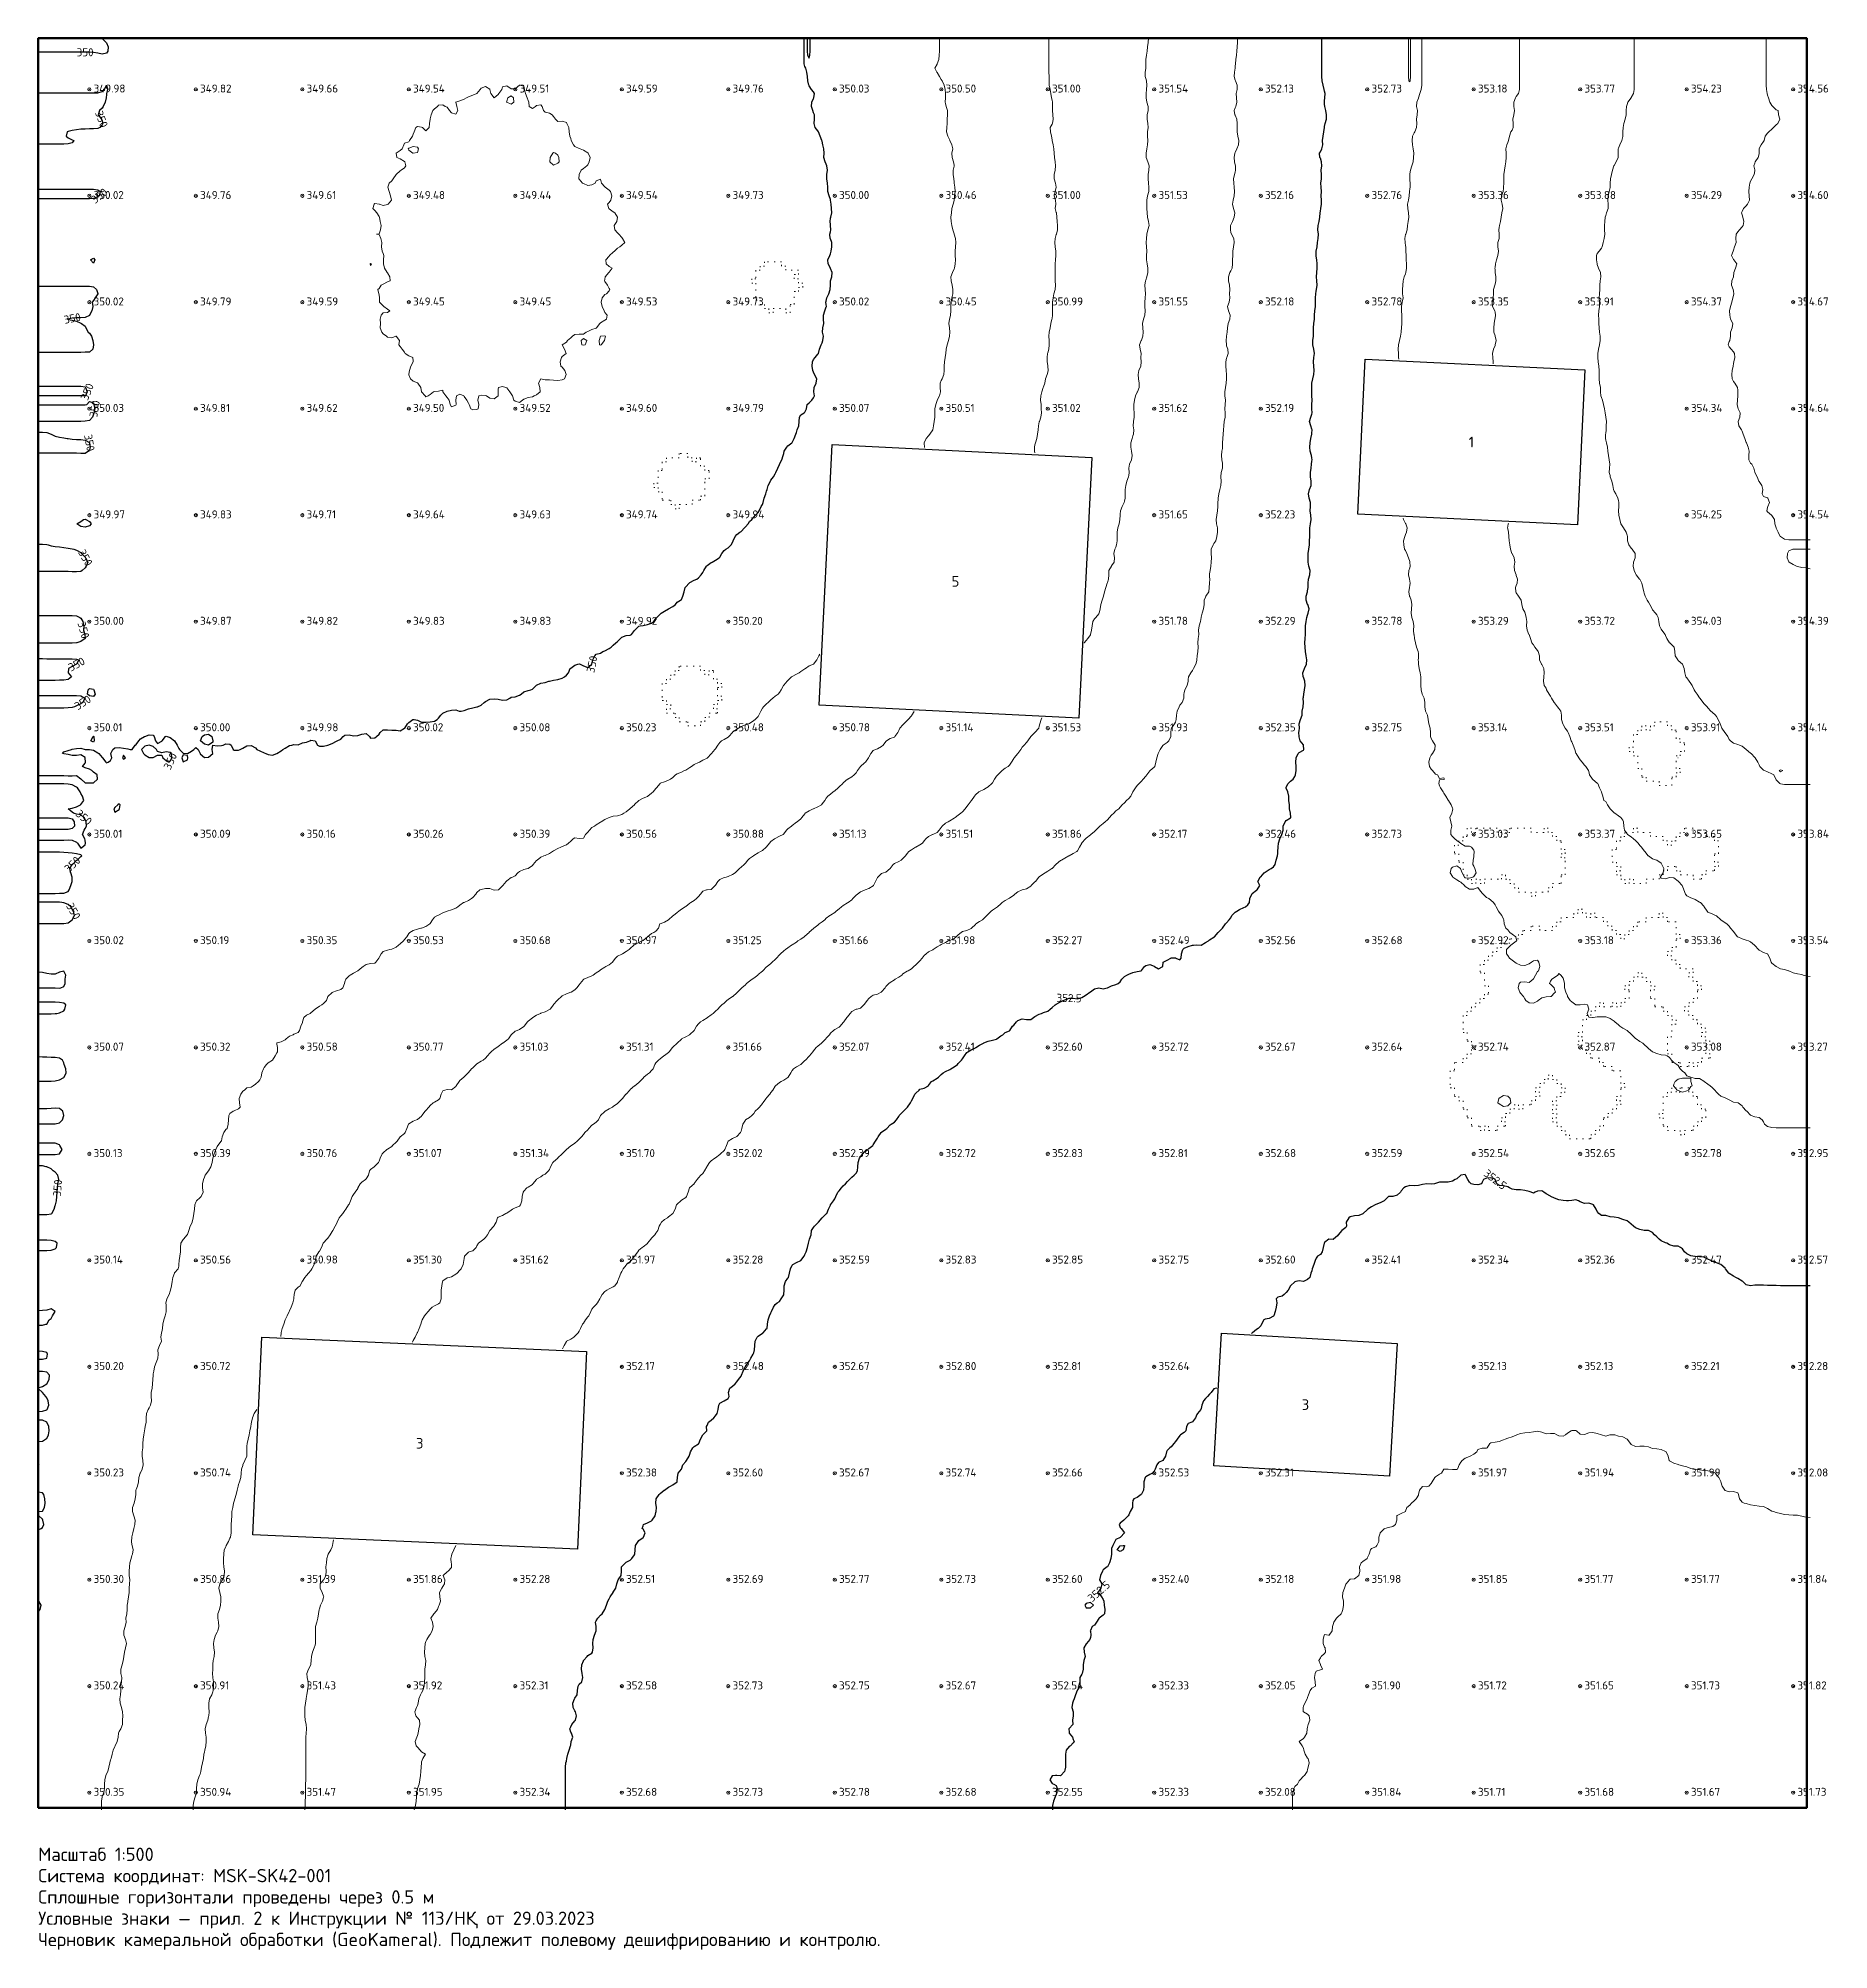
# Model space of a CAD drawing. Header units: metres. Extents: x 137 to 305, y -4507 to -4328.
import ezdxf
from ezdxf.enums import TextEntityAlignment as Align

# ---------------------------------------------------------------- set-up
doc = ezdxf.new("R2010")
doc.units = ezdxf.units.M
doc.linetypes.add('DOT', pattern=[0.508, 0, -0.508])
for name, color, linetype, lineweight in [('UZ013_СТРОЕНИЯ', 7, 'Continuous', 30), ('UZ013_СТРОЕНИЯ_ПОДП', 7, 'Continuous', 13), ('UZ329_ГОРИЗОНТАЛИ_ОСН', 30, 'Continuous', 13), ('UZ329_ГОРИЗОНТАЛИ_ПОДП', 30, 'Continuous', 13), ('UZ329_ГОРИЗОНТАЛИ_УТОЛЩ', 30, 'Continuous', 30), ('UZ330_ОТМЕТКИ', 7, 'Continuous', 13), ('UZ368_РАСТИТЕЛЬНОСТЬ', 94, 'Continuous', 13), ('КОНТРОЛЬ_ТРЕБУЕТ_ДЕШИФР', 1, 'Continuous', 25), ('РАМКА', 7, 'Continuous', 50)]:
    doc.layers.add(name, color=color, linetype=linetype, lineweight=lineweight)
doc.styles.add('GOST', font='isocpeur.ttf')

msp = doc.modelspace()

# ---------------------------------------------------------------- texts
at = {"layer": 'UZ013_СТРОЕНИЯ_ПОДП', "style": 'GOST'}
for s, p in [('1', (271.2, -4365.68)), ('5', (222.75, -4378.77)), ('3', (255.62, -4456.1)), ('3', (172.44, -4459.73))]:
    msp.add_text(s, height=1, dxfattribs=at).set_placement(p, align=Align.MIDDLE_CENTER)
at = {"layer": 'UZ329_ГОРИЗОНТАЛИ_ПОДП', "style": 'GOST'}
for s, rotation, p in [('350', 359.9939, (141.02, -4329.07)), ('350', -69.7534, (142.56, -4335.35)), ('350', 37.8959, (142.35, -4342.55)), ('350', 11.1379, (139.82, -4354.06)), ('350', 68.0615, (141.22, -4360.95)), ('350', 79.7925, (141.92, -4362.55)), ('350', -79.8136, (141.43, -4365.75)), ('350', -60.4324, (141.05, -4376.55)), ('350', -74.4626, (140.87, -4383.35)), ('350', 27.9205, (140.22, -4386.55)), ('350', 78.0696, (188.62, -4386.55)), ('350', 32.8597, (140.8, -4390.15)), ('350', 65.2732, (149.02, -4395.66)), ('350', 319.4919, (140.91, -4400.95)), ('350', 44.2515, (139.83, -4405.35)), ('350', 300.1751, (139.93, -4409.75)), ('352.5', -1.5263, (233.42, -4417.91)), ('350', 85.5039, (138.43, -4435.75)), ('352.5', 322.4588, (273.44, -4434.95)), ('352.5', 41.1696, (236.22, -4473.64))]:
    msp.add_text(s, height=0.75, rotation=rotation, dxfattribs=at).set_placement(p, align=Align.MIDDLE_CENTER)
at = {"layer": 'UZ330_ОТМЕТКИ', "style": 'GOST'}
for s, p in [('349.98', (141.82, -4332.85)), ('349.82', (151.82, -4332.85)), ('349.66', (161.82, -4332.85)), ('349.54', (171.82, -4332.85)), ('349.51', (181.82, -4332.85)), ('349.59', (191.82, -4332.85)), ('349.76', (201.82, -4332.85)), ('350.03', (211.82, -4332.85)), ('350.50', (221.82, -4332.85)), ('351.00', (231.82, -4332.85)), ('351.54', (241.82, -4332.85)), ('352.13', (251.82, -4332.85)), ('352.73', (261.82, -4332.85)), ('353.18', (271.82, -4332.85)), ('353.77', (281.82, -4332.85)), ('354.23', (291.82, -4332.85)), ('354.56', (301.82, -4332.85)), ('350.02', (141.82, -4342.85)), ('349.76', (151.82, -4342.85)), ('349.61', (161.82, -4342.85)), ('349.48', (171.82, -4342.85)), ('349.44', (181.82, -4342.85)), ('349.54', (191.82, -4342.85)), ('349.73', (201.82, -4342.85)), ('350.00', (211.82, -4342.85)), ('350.46', (221.82, -4342.85)), ('351.00', (231.82, -4342.85)), ('351.53', (241.82, -4342.85)), ('352.16', (251.82, -4342.85)), ('352.76', (261.82, -4342.85)), ('353.36', (271.82, -4342.85)), ('353.88', (281.82, -4342.85)), ('354.29', (291.82, -4342.85)), ('354.60', (301.82, -4342.85)), ('350.02', (141.82, -4352.85)), ('349.79', (151.82, -4352.85)), ('349.59', (161.82, -4352.85)), ('349.45', (171.82, -4352.85)), ('349.45', (181.82, -4352.85)), ('349.53', (191.82, -4352.85)), ('349.73', (201.82, -4352.85)), ('350.02', (211.82, -4352.85)), ('350.45', (221.82, -4352.85)), ('350.99', (231.82, -4352.85)), ('351.55', (241.82, -4352.85)), ('352.18', (251.82, -4352.85)), ('352.78', (261.82, -4352.85)), ('353.35', (271.82, -4352.85)), ('353.91', (281.82, -4352.85)), ('354.37', (291.82, -4352.85)), ('354.67', (301.82, -4352.85)), ('350.03', (141.82, -4362.85)), ('349.81', (151.82, -4362.85)), ('349.62', (161.82, -4362.85)), ('349.50', (171.82, -4362.85)), ('349.52', (181.82, -4362.85)), ('349.60', (191.82, -4362.85)), ('349.79', (201.82, -4362.85)), ('350.07', (211.82, -4362.85)), ('350.51', (221.82, -4362.85)), ('351.02', (231.82, -4362.85)), ('351.62', (241.82, -4362.85)), ('352.19', (251.82, -4362.85)), ('354.34', (291.82, -4362.85)), ('354.64', (301.82, -4362.85)), ('349.97', (141.82, -4372.85)), ('349.83', (151.82, -4372.85)), ('349.71', (161.82, -4372.85)), ('349.64', (171.82, -4372.85)), ('349.63', (181.82, -4372.85)), ('349.74', (191.82, -4372.85)), ('349.94', (201.82, -4372.85)), ('351.65', (241.82, -4372.85)), ('352.23', (251.82, -4372.85)), ('354.25', (291.82, -4372.85)), ('354.54', (301.82, -4372.85)), ('350.00', (141.82, -4382.85)), ('349.87', (151.82, -4382.85)), ('349.82', (161.82, -4382.85)), ('349.83', (171.82, -4382.85)), ('349.83', (181.82, -4382.85)), ('349.92', (191.82, -4382.85)), ('350.20', (201.82, -4382.85)), ('351.78', (241.82, -4382.85)), ('352.29', (251.82, -4382.85)), ('352.78', (261.82, -4382.85)), ('353.29', (271.82, -4382.85)), ('353.72', (281.82, -4382.85)), ('354.03', (291.82, -4382.85)), ('354.39', (301.82, -4382.85)), ('350.01', (141.82, -4392.85)), ('350.00', (151.82, -4392.85)), ('349.98', (161.82, -4392.85)), ('350.02', (171.82, -4392.85)), ('350.08', (181.82, -4392.85)), ('350.23', (191.82, -4392.85)), ('350.48', (201.82, -4392.85)), ('350.78', (211.82, -4392.85)), ('351.14', (221.82, -4392.85)), ('351.53', (231.82, -4392.85)), ('351.93', (241.82, -4392.85)), ('352.35', (251.82, -4392.85)), ('352.75', (261.82, -4392.85)), ('353.14', (271.82, -4392.85)), ('353.51', (281.82, -4392.85)), ('353.91', (291.82, -4392.85)), ('354.14', (301.82, -4392.85)), ('350.01', (141.82, -4402.85)), ('350.09', (151.82, -4402.85)), ('350.16', (161.82, -4402.85)), ('350.26', (171.82, -4402.85)), ('350.39', (181.82, -4402.85)), ('350.56', (191.82, -4402.85)), ('350.88', (201.82, -4402.85)), ('351.13', (211.82, -4402.85)), ('351.51', (221.82, -4402.85)), ('351.86', (231.82, -4402.85)), ('352.17', (241.82, -4402.85)), ('352.46', (251.82, -4402.85)), ('352.73', (261.82, -4402.85)), ('353.03', (271.82, -4402.85)), ('353.37', (281.82, -4402.85)), ('353.65', (291.82, -4402.85)), ('353.84', (301.82, -4402.85)), ('350.02', (141.82, -4412.85)), ('350.19', (151.82, -4412.85)), ('350.35', (161.82, -4412.85)), ('350.53', (171.82, -4412.85)), ('350.68', (181.82, -4412.85)), ('350.97', (191.82, -4412.85)), ('351.25', (201.82, -4412.85)), ('351.66', (211.82, -4412.85)), ('351.98', (221.82, -4412.85)), ('352.27', (231.82, -4412.85)), ('352.49', (241.82, -4412.85)), ('352.56', (251.82, -4412.85)), ('352.68', (261.82, -4412.85)), ('352.92', (271.82, -4412.85)), ('353.18', (281.82, -4412.85)), ('353.36', (291.82, -4412.85)), ('353.54', (301.82, -4412.85)), ('350.07', (141.82, -4422.85)), ('350.32', (151.82, -4422.85)), ('350.58', (161.82, -4422.85)), ('350.77', (171.82, -4422.85)), ('351.03', (181.82, -4422.85)), ('351.31', (191.82, -4422.85)), ('351.66', (201.82, -4422.85)), ('352.07', (211.82, -4422.85)), ('352.41', (221.82, -4422.85)), ('352.60', (231.82, -4422.85)), ('352.72', (241.82, -4422.85)), ('352.67', (251.82, -4422.85)), ('352.64', (261.82, -4422.85)), ('352.74', (271.82, -4422.85)), ('352.87', (281.82, -4422.85)), ('353.08', (291.82, -4422.85)), ('353.27', (301.82, -4422.85)), ('350.13', (141.82, -4432.85)), ('350.39', (151.82, -4432.85)), ('350.76', (161.82, -4432.85)), ('351.07', (171.82, -4432.85)), ('351.34', (181.82, -4432.85)), ('351.70', (191.82, -4432.85)), ('352.02', (201.82, -4432.85)), ('352.39', (211.82, -4432.85)), ('352.72', (221.82, -4432.85)), ('352.83', (231.82, -4432.85)), ('352.81', (241.82, -4432.85)), ('352.68', (251.82, -4432.85)), ('352.59', (261.82, -4432.85)), ('352.54', (271.82, -4432.85)), ('352.65', (281.82, -4432.85)), ('352.78', (291.82, -4432.85)), ('352.95', (301.82, -4432.85)), ('350.14', (141.82, -4442.85)), ('350.56', (151.82, -4442.85)), ('350.98', (161.82, -4442.85)), ('351.30', (171.82, -4442.85)), ('351.62', (181.82, -4442.85)), ('351.97', (191.82, -4442.85)), ('352.28', (201.82, -4442.85)), ('352.59', (211.82, -4442.85)), ('352.83', (221.82, -4442.85)), ('352.85', (231.82, -4442.85)), ('352.75', (241.82, -4442.85)), ('352.60', (251.82, -4442.85)), ('352.41', (261.82, -4442.85)), ('352.34', (271.82, -4442.85)), ('352.36', (281.82, -4442.85)), ('352.47', (291.82, -4442.85)), ('352.57', (301.82, -4442.85)), ('350.20', (141.82, -4452.85)), ('350.72', (151.82, -4452.85)), ('352.17', (191.82, -4452.85)), ('352.48', (201.82, -4452.85)), ('352.67', (211.82, -4452.85)), ('352.80', (221.82, -4452.85)), ('352.81', (231.82, -4452.85)), ('352.64', (241.82, -4452.85)), ('352.13', (271.82, -4452.85)), ('352.13', (281.82, -4452.85)), ('352.21', (291.82, -4452.85)), ('352.28', (301.82, -4452.85)), ('350.23', (141.82, -4462.85)), ('350.74', (151.82, -4462.85)), ('352.38', (191.82, -4462.85)), ('352.60', (201.82, -4462.85)), ('352.67', (211.82, -4462.85)), ('352.74', (221.82, -4462.85)), ('352.66', (231.82, -4462.85)), ('352.53', (241.82, -4462.85)), ('352.31', (251.82, -4462.85)), ('351.97', (271.82, -4462.85)), ('351.94', (281.82, -4462.85)), ('351.99', (291.82, -4462.85)), ('352.08', (301.82, -4462.85)), ('350.30', (141.82, -4472.85)), ('350.86', (151.82, -4472.85)), ('351.39', (161.82, -4472.85)), ('351.86', (171.82, -4472.85)), ('352.28', (181.82, -4472.85)), ('352.51', (191.82, -4472.85)), ('352.69', (201.82, -4472.85)), ('352.77', (211.82, -4472.85)), ('352.73', (221.82, -4472.85)), ('352.60', (231.82, -4472.85)), ('352.40', (241.82, -4472.85)), ('352.18', (251.82, -4472.85)), ('351.98', (261.82, -4472.85)), ('351.85', (271.82, -4472.85)), ('351.77', (281.82, -4472.85)), ('351.77', (291.82, -4472.85)), ('351.84', (301.82, -4472.85)), ('350.24', (141.82, -4482.85)), ('350.91', (151.82, -4482.85)), ('351.43', (161.82, -4482.85)), ('351.92', (171.82, -4482.85)), ('352.31', (181.82, -4482.85)), ('352.58', (191.82, -4482.85)), ('352.73', (201.82, -4482.85)), ('352.75', (211.82, -4482.85)), ('352.67', (221.82, -4482.85)), ('352.54', (231.82, -4482.85)), ('352.33', (241.82, -4482.85)), ('352.05', (251.82, -4482.85)), ('351.90', (261.82, -4482.85)), ('351.72', (271.82, -4482.85)), ('351.65', (281.82, -4482.85)), ('351.73', (291.82, -4482.85)), ('351.82', (301.82, -4482.85)), ('350.35', (141.82, -4492.85)), ('350.94', (151.82, -4492.85)), ('351.47', (161.82, -4492.85)), ('351.95', (171.82, -4492.85)), ('352.34', (181.82, -4492.85)), ('352.68', (191.82, -4492.85)), ('352.73', (201.82, -4492.85)), ('352.78', (211.82, -4492.85)), ('352.68', (221.82, -4492.85)), ('352.55', (231.82, -4492.85)), ('352.33', (241.82, -4492.85)), ('352.08', (251.82, -4492.85)), ('351.84', (261.82, -4492.85)), ('351.71', (271.82, -4492.85)), ('351.68', (281.82, -4492.85)), ('351.67', (291.82, -4492.85)), ('351.73', (301.82, -4492.85))]:
    msp.add_text(s, height=0.75, dxfattribs=at).set_placement(p)
at = {"layer": 'РАМКА', "style": 'GOST'}
for s, p in [('Масштаб 1:500', (136.62, -4498.97)), ('Система координат: MSK-SK42-001', (136.62, -4500.97)), ('Сплошные горизонтали проведены через 0.5 м', (136.62, -4502.97)), ('Условные знаки — прил. 2 к Инструкции № 113/НҚ от 29.03.2023', (136.62, -4504.97)), ('Черновик камеральной обработки (GeoKameral). Подлежит полевому дешифрированию и контролю.', (136.62, -4506.97))]:
    msp.add_text(s, height=1.25, dxfattribs=at).set_placement(p)

# ---------------------------------------------------------------- linework, layer by layer
at = {"layer": 'UZ013_СТРОЕНИЯ'}
for points in [[(261.24, -4357.91), (281.86, -4358.89), (281.17, -4373.45), (260.55, -4372.47), (261.24, -4357.91)], [(209.94, -4390.4), (211.16, -4365.91), (235.56, -4367.13), (234.34, -4391.62), (209.94, -4390.4)], [(263.5, -4462.81), (247.01, -4461.84), (247.75, -4449.39), (264.23, -4450.36), (263.5, -4462.81)], [(187.27, -4469.67), (156.78, -4468.33), (157.6, -4449.78), (188.09, -4451.12), (187.27, -4469.67)]]:
    msp.add_lwpolyline(points, close=True, dxfattribs=at)
at = {"layer": 'UZ329_ГОРИЗОНТАЛИ_ОСН'}
for points in [[(185.84, -4450.87, 352), (186.01, -4450.55, 352), (186.22, -4450.17, 352), (186.24, -4450.15, 352), (186.62, -4449.95, 352), (186.91, -4449.75, 352), (187.02, -4449.66, 352), (187.31, -4449.35, 352), (187.42, -4449.2, 352), (187.55, -4448.95, 352), (187.74, -4448.55, 352), (187.82, -4448.45, 352), (188, -4448.15, 352), (188.22, -4447.86, 352), (188.31, -4447.75, 352), (188.5, -4447.35, 352), (188.62, -4447.15, 352), (188.77, -4446.95, 352), (189.02, -4446.69, 352), (189.13, -4446.55, 352), (189.36, -4446.15, 352), (189.42, -4446.05, 352), (189.58, -4445.75, 352), (189.82, -4445.48, 352), (190, -4445.35, 352), (190.22, -4445.22, 352), (190.62, -4445.05, 352), (190.78, -4444.95, 352), (191.02, -4444.59, 352), (191.03, -4444.55, 352), (191.16, -4444.15, 352), (191.34, -4443.75, 352), (191.42, -4443.59, 352), (191.55, -4443.35, 352), (191.82, -4442.99, 352), (191.87, -4442.95, 352), (192.22, -4442.65, 352), (192.31, -4442.55, 352), (192.62, -4442.16, 352), (192.62, -4442.15, 352), (192.91, -4441.75, 352), (193.02, -4441.6, 352), (193.33, -4441.35, 352), (193.42, -4441.29, 352), (193.82, -4440.98, 352), (193.83, -4440.95, 352), (194.13, -4440.55, 352), (194.22, -4440.45, 352), (194.52, -4440.15, 352), (194.62, -4440, 352), (194.8, -4439.75, 352), (194.93, -4439.35, 352), (195.02, -4439.17, 352), (195.16, -4438.95, 352), (195.42, -4438.7, 352), (195.7, -4438.55, 352), (195.82, -4438.47, 352), (196.22, -4438.15, 352), (196.22, -4438.15, 352), (196.43, -4437.75, 352), (196.55, -4437.35, 352), (196.62, -4437.26, 352), (196.95, -4436.95, 352), (197.02, -4436.91, 352), (197.42, -4436.65, 352), (197.5, -4436.55, 352), (197.64, -4436.15, 352), (197.78, -4435.75, 352), (197.82, -4435.71, 352), (198.21, -4435.35, 352), (198.22, -4435.34, 352), (198.51, -4434.95, 352), (198.62, -4434.79, 352), (198.84, -4434.55, 352), (199.02, -4434.4, 352), (199.18, -4434.15, 352), (199.4, -4433.75, 352), (199.42, -4433.71, 352), (199.66, -4433.35, 352), (199.82, -4433.21, 352), (200.17, -4432.95, 352), (200.22, -4432.92, 352), (200.62, -4432.61, 352), (200.7, -4432.55, 352), (201.02, -4432.22, 352), (201.08, -4432.15, 352), (201.24, -4431.75, 352), (201.42, -4431.35, 352), (201.42, -4431.35, 352), (201.82, -4431.11, 352), (202.16, -4430.95, 352), (202.22, -4430.93, 352), (202.57, -4430.55, 352), (202.62, -4430.43, 352), (202.69, -4430.15, 352), (202.79, -4429.75, 352), (203.02, -4429.37, 352), (203.05, -4429.35, 352), (203.42, -4429.12, 352), (203.63, -4428.95, 352), (203.82, -4428.74, 352), (203.94, -4428.55, 352), (204.22, -4428.27, 352), (204.34, -4428.15, 352), (204.62, -4427.83, 352), (204.67, -4427.75, 352), (204.97, -4427.35, 352), (205.02, -4427.29, 352), (205.31, -4426.95, 352), (205.42, -4426.79, 352), (205.59, -4426.55, 352), (205.82, -4426.19, 352), (205.85, -4426.15, 352), (206.22, -4425.84, 352), (206.37, -4425.75, 352), (206.62, -4425.62, 352), (207.02, -4425.36, 352), (207.03, -4425.35, 352), (207.3, -4424.95, 352), (207.42, -4424.72, 352), (207.55, -4424.55, 352), (207.82, -4424.38, 352), (208.22, -4424.16, 352), (208.24, -4424.15, 352), (208.62, -4423.78, 352), (208.67, -4423.75, 352), (209.02, -4423.38, 352), (209.05, -4423.35, 352), (209.36, -4422.95, 352), (209.42, -4422.88, 352), (209.68, -4422.55, 352), (209.82, -4422.42, 352), (210.16, -4422.15, 352), (210.22, -4422.1, 352), (210.57, -4421.75, 352), (210.62, -4421.69, 352), (210.91, -4421.35, 352), (211.02, -4421.21, 352), (211.3, -4420.95, 352), (211.42, -4420.87, 352), (211.82, -4420.63, 352), (211.91, -4420.55, 352), (212.22, -4420.22, 352), (212.28, -4420.15, 352), (212.56, -4419.75, 352), (212.62, -4419.68, 352), (212.85, -4419.35, 352), (213.02, -4419.17, 352), (213.42, -4418.97, 352), (213.53, -4418.95, 352), (213.82, -4418.86, 352), (214.16, -4418.55, 352), (214.22, -4418.48, 352), (214.45, -4418.15, 352), (214.62, -4417.96, 352), (214.85, -4417.75, 352), (215.02, -4417.64, 352), (215.42, -4417.53, 352), (215.77, -4417.35, 352), (215.82, -4417.32, 352), (216.15, -4416.95, 352), (216.22, -4416.83, 352), (216.49, -4416.55, 352), (216.62, -4416.45, 352), (217.02, -4416.19, 352), (217.08, -4416.15, 352), (217.42, -4415.95, 352), (217.71, -4415.75, 352), (217.82, -4415.65, 352), (218.22, -4415.39, 352), (218.3, -4415.35, 352), (218.62, -4415.15, 352), (218.83, -4414.95, 352), (219.02, -4414.8, 352), (219.28, -4414.55, 352), (219.42, -4414.4, 352), (219.62, -4414.15, 352), (219.82, -4413.91, 352), (219.99, -4413.75, 352), (220.22, -4413.58, 352), (220.62, -4413.37, 352), (220.66, -4413.35, 352), (221.02, -4413.11, 352), (221.32, -4412.95, 352), (221.42, -4412.89, 352), (221.82, -4412.68, 352), (222.06, -4412.55, 352), (222.22, -4412.49, 352), (222.62, -4412.31, 352), (222.83, -4412.15, 352), (223.02, -4411.96, 352), (223.29, -4411.75, 352), (223.42, -4411.66, 352), (223.82, -4411.55, 352), (224.22, -4411.38, 352), (224.25, -4411.35, 352), (224.62, -4410.99, 352), (224.67, -4410.95, 352), (225.02, -4410.73, 352), (225.28, -4410.55, 352), (225.42, -4410.43, 352), (225.69, -4410.15, 352), (225.82, -4410.02, 352), (226.11, -4409.75, 352), (226.22, -4409.67, 352), (226.62, -4409.41, 352), (226.7, -4409.35, 352), (227.02, -4409.05, 352), (227.14, -4408.95, 352), (227.42, -4408.74, 352), (227.77, -4408.55, 352), (227.82, -4408.52, 352), (228.22, -4408.24, 352), (228.32, -4408.15, 352), (228.62, -4407.92, 352), (229.02, -4407.75, 352), (229.03, -4407.75, 352), (229.42, -4407.66, 352), (229.82, -4407.39, 352), (229.87, -4407.35, 352), (230.22, -4407, 352), (230.27, -4406.95, 352), (230.59, -4406.55, 352), (230.62, -4406.51, 352), (231.02, -4406.24, 352), (231.17, -4406.15, 352), (231.42, -4405.98, 352), (231.79, -4405.75, 352), (231.82, -4405.73, 352), (232.17, -4405.35, 352), (232.22, -4405.32, 352), (232.62, -4405, 352), (232.7, -4404.95, 352), (233.02, -4404.77, 352), (233.41, -4404.55, 352), (233.42, -4404.55, 352), (233.82, -4404.34, 352), (234.14, -4404.15, 352), (234.22, -4404.07, 352), (234.41, -4403.75, 352), (234.61, -4403.35, 352), (234.62, -4403.34, 352), (234.97, -4402.95, 352), (235.02, -4402.9, 352), (235.42, -4402.59, 352), (235.48, -4402.55, 352), (235.82, -4402.27, 352), (235.94, -4402.15, 352), (236.22, -4401.85, 352), (236.31, -4401.75, 352), (236.62, -4401.5, 352), (236.8, -4401.35, 352), (237.02, -4401.16, 352), (237.22, -4400.95, 352), (237.42, -4400.72, 352), (237.61, -4400.55, 352), (237.82, -4400.33, 352), (238.08, -4400.15, 352), (238.22, -4399.99, 352), (238.41, -4399.75, 352), (238.62, -4399.56, 352), (238.81, -4399.35, 352), (239.02, -4399.17, 352), (239.21, -4398.95, 352), (239.41, -4398.55, 352), (239.42, -4398.54, 352), (239.65, -4398.15, 352), (239.82, -4397.94, 352), (240, -4397.75, 352), (240.22, -4397.55, 352), (240.38, -4397.35, 352), (240.62, -4397.06, 352), (240.71, -4396.95, 352), (241.02, -4396.56, 352), (241.04, -4396.55, 352), (241.42, -4396.23, 352), (241.47, -4396.15, 352), (241.57, -4395.75, 352), (241.65, -4395.35, 352), (241.78, -4394.95, 352), (241.82, -4394.88, 352), (241.99, -4394.55, 352), (242.22, -4394.19, 352), (242.26, -4394.15, 352), (242.62, -4393.89, 352), (242.79, -4393.75, 352), (242.97, -4393.35, 352), (242.97, -4392.95, 352), (243.02, -4392.66, 352), (243.04, -4392.55, 352), (243.32, -4392.15, 352), (243.42, -4391.98, 352), (243.49, -4391.75, 352), (243.51, -4391.35, 352), (243.57, -4390.95, 352), (243.75, -4390.55, 352), (243.82, -4390.41, 352), (244.04, -4390.15, 352), (244.19, -4389.75, 352), (244.19, -4389.35, 352), (244.22, -4389.24, 352), (244.29, -4388.95, 352), (244.51, -4388.55, 352), (244.6, -4388.15, 352), (244.62, -4387.99, 352), (244.65, -4387.75, 352), (244.85, -4387.35, 352), (245.02, -4387.13, 352), (245.12, -4386.95, 352), (245.33, -4386.55, 352), (245.42, -4386.19, 352), (245.43, -4386.15, 352), (245.46, -4385.75, 352), (245.5, -4385.35, 352), (245.53, -4384.95, 352), (245.52, -4384.55, 352), (245.54, -4384.15, 352), (245.6, -4383.75, 352), (245.58, -4383.35, 352), (245.64, -4382.95, 352), (245.75, -4382.55, 352), (245.81, -4382.15, 352), (245.82, -4382.13, 352), (245.93, -4381.75, 352), (246.06, -4381.35, 352), (246.1, -4380.95, 352), (246.12, -4380.55, 352), (246.22, -4380.24, 352), (246.27, -4380.15, 352), (246.53, -4379.75, 352), (246.58, -4379.35, 352), (246.62, -4378.95, 352), (246.62, -4378.94, 352), (246.63, -4378.55, 352), (246.62, -4378.35, 352), (246.61, -4378.15, 352), (246.62, -4378.07, 352), (246.66, -4377.75, 352), (246.72, -4377.35, 352), (246.78, -4376.95, 352), (246.8, -4376.55, 352), (246.75, -4376.15, 352), (246.77, -4375.75, 352), (246.95, -4375.35, 352), (247.02, -4375.21, 352), (247.19, -4374.95, 352), (247.3, -4374.55, 352), (247.36, -4374.15, 352), (247.36, -4373.75, 352), (247.27, -4373.35, 352), (247.22, -4372.95, 352), (247.29, -4372.55, 352), (247.37, -4372.15, 352), (247.38, -4371.75, 352), (247.39, -4371.35, 352), (247.42, -4371.09, 352), (247.43, -4370.95, 352), (247.48, -4370.55, 352), (247.57, -4370.15, 352), (247.68, -4369.75, 352), (247.71, -4369.35, 352), (247.68, -4368.95, 352), (247.7, -4368.55, 352), (247.82, -4368.15, 352), (247.82, -4368.11, 352), (247.83, -4367.75, 352), (247.82, -4367.66, 352), (247.76, -4367.35, 352), (247.74, -4366.95, 352), (247.78, -4366.55, 352), (247.82, -4366.28, 352), (247.84, -4366.15, 352), (247.84, -4365.75, 352), (247.86, -4365.35, 352), (247.9, -4364.95, 352), (247.93, -4364.55, 352), (247.95, -4364.15, 352), (248, -4363.75, 352), (248.07, -4363.35, 352), (248.07, -4362.95, 352), (248.04, -4362.55, 352), (248.08, -4362.15, 352), (248.1, -4361.75, 352), (248.06, -4361.35, 352), (248.06, -4360.95, 352), (248.12, -4360.55, 352), (248.17, -4360.15, 352), (248.2, -4359.75, 352), (248.19, -4359.35, 352), (248.16, -4358.95, 352), (248.14, -4358.55, 352), (248.13, -4358.15, 352), (248.22, -4357.79, 352), (248.23, -4357.75, 352), (248.35, -4357.35, 352), (248.33, -4356.95, 352), (248.22, -4356.63, 352), (248.2, -4356.55, 352), (248.16, -4356.15, 352), (248.22, -4355.78, 352), (248.22, -4355.75, 352), (248.27, -4355.35, 352), (248.29, -4354.95, 352), (248.37, -4354.55, 352), (248.52, -4354.15, 352), (248.54, -4353.75, 352), (248.39, -4353.35, 352), (248.31, -4352.95, 352), (248.45, -4352.55, 352), (248.52, -4352.15, 352), (248.49, -4351.75, 352), (248.51, -4351.35, 352), (248.49, -4350.95, 352), (248.39, -4350.55, 352), (248.38, -4350.15, 352), (248.53, -4349.75, 352), (248.62, -4349.6, 352), (248.75, -4349.35, 352), (248.77, -4348.95, 352), (248.78, -4348.55, 352), (248.8, -4348.15, 352), (248.81, -4347.75, 352), (248.85, -4347.35, 352), (248.94, -4346.95, 352), (248.89, -4346.55, 352), (248.67, -4346.15, 352), (248.62, -4346.01, 352), (248.57, -4345.75, 352), (248.59, -4345.35, 352), (248.62, -4345.28, 352), (248.76, -4344.95, 352), (248.92, -4344.55, 352), (248.99, -4344.15, 352), (248.87, -4343.75, 352), (248.78, -4343.35, 352), (248.82, -4342.95, 352), (248.92, -4342.55, 352), (248.96, -4342.15, 352), (248.93, -4341.75, 352), (248.88, -4341.35, 352), (248.87, -4340.95, 352), (248.97, -4340.55, 352), (249.02, -4340.33, 352), (249.05, -4340.15, 352), (249.04, -4339.75, 352), (249.02, -4339.63, 352), (248.96, -4339.35, 352), (248.94, -4338.95, 352), (249, -4338.55, 352), (249.02, -4338.49, 352), (249.18, -4338.15, 352), (249.33, -4337.75, 352), (249.35, -4337.35, 352), (249.27, -4336.95, 352), (249.21, -4336.55, 352), (249.21, -4336.15, 352), (249.21, -4335.75, 352), (249.16, -4335.35, 352), (249.02, -4334.99, 352), (249, -4334.95, 352), (248.94, -4334.55, 352), (249.02, -4334.29, 352), (249.07, -4334.15, 352), (249.16, -4333.75, 352), (249.13, -4333.35, 352), (249.12, -4332.95, 352), (249.2, -4332.55, 352), (249.21, -4332.15, 352), (249.04, -4331.75, 352), (249.02, -4331.68, 352), (248.93, -4331.35, 352), (248.96, -4330.95, 352), (249.01, -4330.55, 352), (249.02, -4330.38, 352), (249.04, -4330.15, 352), (249.09, -4329.75, 352), (249.14, -4329.35, 352), (249.17, -4328.95, 352), (249.2, -4328.55, 352), (249.23, -4328.15, 352), (249.24, -4327.75, 352)], [(219.86, -4366.19, 350.5), (219.86, -4366.15, 350.5), (219.82, -4365.79, 350.5), (219.82, -4365.75, 350.5), (219.82, -4365.74, 350.5), (220.01, -4365.35, 350.5), (220.22, -4365.09, 350.5), (220.35, -4364.95, 350.5), (220.62, -4364.55, 350.5), (220.62, -4364.54, 350.5), (220.69, -4364.15, 350.5), (220.74, -4363.75, 350.5), (220.8, -4363.35, 350.5), (220.81, -4362.95, 350.5), (220.83, -4362.55, 350.5), (220.9, -4362.15, 350.5), (221.02, -4361.78, 350.5), (221.03, -4361.75, 350.5), (221.24, -4361.35, 350.5), (221.35, -4360.95, 350.5), (221.31, -4360.55, 350.5), (221.31, -4360.15, 350.5), (221.42, -4359.89, 350.5), (221.49, -4359.75, 350.5), (221.66, -4359.35, 350.5), (221.7, -4358.95, 350.5), (221.69, -4358.55, 350.5), (221.73, -4358.15, 350.5), (221.78, -4357.75, 350.5), (221.82, -4357.52, 350.5), (221.84, -4357.35, 350.5), (221.89, -4356.95, 350.5), (221.97, -4356.55, 350.5), (222.11, -4356.15, 350.5), (222.2, -4355.75, 350.5), (222.22, -4355.35, 350.5), (222.19, -4354.95, 350.5), (222.14, -4354.55, 350.5), (222.19, -4354.15, 350.5), (222.22, -4354.05, 350.5), (222.29, -4353.75, 350.5), (222.31, -4353.35, 350.5), (222.31, -4352.95, 350.5), (222.34, -4352.55, 350.5), (222.42, -4352.15, 350.5), (222.51, -4351.75, 350.5), (222.52, -4351.35, 350.5), (222.45, -4350.95, 350.5), (222.35, -4350.55, 350.5), (222.32, -4350.15, 350.5), (222.48, -4349.75, 350.5), (222.62, -4349.42, 350.5), (222.65, -4349.35, 350.5), (222.74, -4348.95, 350.5), (222.77, -4348.55, 350.5), (222.74, -4348.15, 350.5), (222.73, -4347.75, 350.5), (222.76, -4347.35, 350.5), (222.78, -4346.95, 350.5), (222.75, -4346.55, 350.5), (222.63, -4346.15, 350.5), (222.62, -4346.11, 350.5), (222.5, -4345.75, 350.5), (222.4, -4345.35, 350.5), (222.34, -4344.95, 350.5), (222.33, -4344.55, 350.5), (222.38, -4344.15, 350.5), (222.42, -4343.75, 350.5), (222.53, -4343.35, 350.5), (222.62, -4342.98, 350.5), (222.63, -4342.95, 350.5), (222.66, -4342.55, 350.5), (222.71, -4342.15, 350.5), (222.68, -4341.75, 350.5), (222.63, -4341.35, 350.5), (222.62, -4341.24, 350.5), (222.59, -4340.95, 350.5), (222.54, -4340.55, 350.5), (222.54, -4340.15, 350.5), (222.62, -4339.78, 350.5), (222.63, -4339.75, 350.5), (222.62, -4339.68, 350.5), (222.58, -4339.35, 350.5), (222.43, -4338.95, 350.5), (222.41, -4338.55, 350.5), (222.49, -4338.15, 350.5), (222.4, -4337.75, 350.5), (222.22, -4337.35, 350.5), (222.22, -4337.34, 350.5), (222.05, -4336.95, 350.5), (221.92, -4336.55, 350.5), (221.94, -4336.15, 350.5), (221.98, -4335.75, 350.5), (221.96, -4335.35, 350.5), (221.99, -4334.95, 350.5), (222.02, -4334.55, 350.5), (221.89, -4334.15, 350.5), (221.82, -4333.88, 350.5), (221.79, -4333.75, 350.5), (221.82, -4333.35, 350.5), (221.81, -4332.95, 350.5), (221.77, -4332.55, 350.5), (221.7, -4332.15, 350.5), (221.51, -4331.75, 350.5), (221.42, -4331.62, 350.5), (221.26, -4331.35, 350.5), (221.02, -4330.97, 350.5), (221.01, -4330.95, 350.5), (220.83, -4330.55, 350.5), (221.02, -4330.19, 350.5), (221.03, -4330.15, 350.5), (221.19, -4329.75, 350.5), (221.23, -4329.35, 350.5), (221.24, -4328.95, 350.5), (221.25, -4328.55, 350.5), (221.25, -4328.15, 350.5), (221.25, -4327.75, 350.5)], [(230.2, -4366.71, 351), (230.19, -4366.55, 351), (230.16, -4366.15, 351), (230.22, -4365.93, 351), (230.26, -4365.75, 351), (230.39, -4365.35, 351), (230.46, -4364.95, 351), (230.52, -4364.55, 351), (230.56, -4364.15, 351), (230.62, -4363.78, 351), (230.63, -4363.75, 351), (230.78, -4363.35, 351), (230.83, -4362.95, 351), (230.8, -4362.55, 351), (230.79, -4362.15, 351), (230.75, -4361.75, 351), (230.76, -4361.35, 351), (230.86, -4360.95, 351), (231, -4360.55, 351), (231.02, -4360.48, 351), (231.15, -4360.15, 351), (231.22, -4359.75, 351), (231.35, -4359.35, 351), (231.42, -4359.13, 351), (231.47, -4358.95, 351), (231.43, -4358.55, 351), (231.42, -4358.48, 351), (231.37, -4358.15, 351), (231.36, -4357.75, 351), (231.41, -4357.35, 351), (231.42, -4357.31, 351), (231.52, -4356.95, 351), (231.56, -4356.55, 351), (231.54, -4356.15, 351), (231.53, -4355.75, 351), (231.55, -4355.35, 351), (231.63, -4354.95, 351), (231.71, -4354.55, 351), (231.81, -4354.15, 351), (231.82, -4354.09, 351), (231.88, -4353.75, 351), (231.87, -4353.35, 351), (231.86, -4352.95, 351), (231.88, -4352.55, 351), (231.92, -4352.15, 351), (232, -4351.75, 351), (232.12, -4351.35, 351), (232.16, -4350.95, 351), (232.13, -4350.55, 351), (232.13, -4350.15, 351), (232.13, -4349.75, 351), (232.1, -4349.35, 351), (232.1, -4348.95, 351), (232.15, -4348.55, 351), (232.19, -4348.15, 351), (232.17, -4347.75, 351), (232.11, -4347.35, 351), (232.09, -4346.95, 351), (232.11, -4346.55, 351), (232.22, -4346.18, 351), (232.23, -4346.15, 351), (232.33, -4345.75, 351), (232.33, -4345.35, 351), (232.29, -4344.95, 351), (232.28, -4344.55, 351), (232.23, -4344.15, 351), (232.22, -4344.11, 351), (232.13, -4343.75, 351), (232.18, -4343.35, 351), (232.16, -4342.95, 351), (232.03, -4342.55, 351), (232.12, -4342.15, 351), (232.22, -4341.75, 351), (232.22, -4341.75, 351), (232.22, -4341.74, 351), (232.15, -4341.35, 351), (232.03, -4340.95, 351), (232.03, -4340.55, 351), (232.1, -4340.15, 351), (232.16, -4339.75, 351), (232.12, -4339.35, 351), (232.05, -4338.95, 351), (232.03, -4338.55, 351), (231.99, -4338.15, 351), (231.92, -4337.75, 351), (231.84, -4337.35, 351), (231.82, -4337.28, 351), (231.77, -4336.95, 351), (231.67, -4336.55, 351), (231.63, -4336.15, 351), (231.82, -4335.82, 351), (231.86, -4335.75, 351), (231.93, -4335.35, 351), (231.91, -4334.95, 351), (231.88, -4334.55, 351), (231.87, -4334.15, 351), (231.85, -4333.75, 351), (231.82, -4333.57, 351), (231.77, -4333.35, 351), (231.71, -4332.95, 351), (231.64, -4332.55, 351), (231.55, -4332.15, 351), (231.54, -4331.75, 351), (231.54, -4331.35, 351), (231.52, -4330.95, 351), (231.52, -4330.55, 351), (231.52, -4330.15, 351), (231.53, -4329.75, 351), (231.53, -4329.35, 351), (231.53, -4328.95, 351), (231.53, -4328.55, 351), (231.53, -4328.15, 351), (231.53, -4327.75, 351)], [(234.84, -4384.57, 351.5), (234.85, -4384.55, 351.5), (235.02, -4384.32, 351.5), (235.19, -4384.15, 351.5), (235.42, -4383.8, 351.5), (235.44, -4383.75, 351.5), (235.53, -4383.35, 351.5), (235.58, -4382.95, 351.5), (235.64, -4382.55, 351.5), (235.82, -4382.29, 351.5), (235.93, -4382.15, 351.5), (236.22, -4381.82, 351.5), (236.26, -4381.75, 351.5), (236.35, -4381.35, 351.5), (236.41, -4380.95, 351.5), (236.53, -4380.55, 351.5), (236.62, -4380.26, 351.5), (236.65, -4380.15, 351.5), (236.74, -4379.75, 351.5), (236.87, -4379.35, 351.5), (237, -4378.95, 351.5), (237.02, -4378.89, 351.5), (237.12, -4378.55, 351.5), (237.17, -4378.15, 351.5), (237.17, -4377.75, 351.5), (237.4, -4377.35, 351.5), (237.42, -4377.32, 351.5), (237.65, -4376.95, 351.5), (237.68, -4376.55, 351.5), (237.63, -4376.15, 351.5), (237.73, -4375.75, 351.5), (237.82, -4375.56, 351.5), (237.89, -4375.35, 351.5), (237.94, -4374.95, 351.5), (237.93, -4374.55, 351.5), (237.94, -4374.15, 351.5), (237.99, -4373.75, 351.5), (238.11, -4373.35, 351.5), (238.2, -4372.95, 351.5), (238.21, -4372.55, 351.5), (238.22, -4372.47, 351.5), (238.26, -4372.15, 351.5), (238.41, -4371.75, 351.5), (238.59, -4371.35, 351.5), (238.62, -4371.24, 351.5), (238.7, -4370.95, 351.5), (238.68, -4370.55, 351.5), (238.7, -4370.15, 351.5), (238.74, -4369.75, 351.5), (238.83, -4369.35, 351.5), (239, -4368.95, 351.5), (239.02, -4368.83, 351.5), (239.05, -4368.55, 351.5), (239.03, -4368.15, 351.5), (239.08, -4367.75, 351.5), (239.27, -4367.35, 351.5), (239.35, -4366.95, 351.5), (239.29, -4366.55, 351.5), (239.22, -4366.15, 351.5), (239.23, -4365.75, 351.5), (239.34, -4365.35, 351.5), (239.42, -4365.1, 351.5), (239.47, -4364.95, 351.5), (239.51, -4364.55, 351.5), (239.44, -4364.15, 351.5), (239.46, -4363.75, 351.5), (239.53, -4363.35, 351.5), (239.53, -4362.95, 351.5), (239.51, -4362.55, 351.5), (239.51, -4362.15, 351.5), (239.57, -4361.75, 351.5), (239.67, -4361.35, 351.5), (239.82, -4361, 351.5), (239.85, -4360.95, 351.5), (240.01, -4360.55, 351.5), (240, -4360.15, 351.5), (239.94, -4359.75, 351.5), (239.91, -4359.35, 351.5), (239.98, -4358.95, 351.5), (240.15, -4358.55, 351.5), (240.2, -4358.15, 351.5), (240.17, -4357.75, 351.5), (240.19, -4357.35, 351.5), (240.11, -4356.95, 351.5), (240.02, -4356.55, 351.5), (240.19, -4356.15, 351.5), (240.22, -4356.1, 351.5), (240.34, -4355.75, 351.5), (240.37, -4355.35, 351.5), (240.35, -4354.95, 351.5), (240.33, -4354.55, 351.5), (240.4, -4354.15, 351.5), (240.53, -4353.75, 351.5), (240.56, -4353.35, 351.5), (240.55, -4352.95, 351.5), (240.55, -4352.55, 351.5), (240.56, -4352.15, 351.5), (240.6, -4351.75, 351.5), (240.57, -4351.35, 351.5), (240.55, -4350.95, 351.5), (240.6, -4350.55, 351.5), (240.62, -4350.49, 351.5), (240.71, -4350.15, 351.5), (240.83, -4349.75, 351.5), (240.83, -4349.35, 351.5), (240.75, -4348.95, 351.5), (240.7, -4348.55, 351.5), (240.7, -4348.15, 351.5), (240.72, -4347.75, 351.5), (240.7, -4347.35, 351.5), (240.66, -4346.95, 351.5), (240.68, -4346.55, 351.5), (240.73, -4346.15, 351.5), (240.81, -4345.75, 351.5), (240.95, -4345.35, 351.5), (240.87, -4344.95, 351.5), (240.78, -4344.55, 351.5), (240.74, -4344.15, 351.5), (240.71, -4343.75, 351.5), (240.72, -4343.35, 351.5), (240.73, -4342.95, 351.5), (240.8, -4342.55, 351.5), (240.91, -4342.15, 351.5), (240.91, -4341.75, 351.5), (240.88, -4341.35, 351.5), (240.86, -4340.95, 351.5), (240.86, -4340.55, 351.5), (240.92, -4340.15, 351.5), (240.95, -4339.75, 351.5), (240.82, -4339.35, 351.5), (240.66, -4338.95, 351.5), (240.66, -4338.55, 351.5), (240.73, -4338.15, 351.5), (240.79, -4337.75, 351.5), (240.83, -4337.35, 351.5), (240.8, -4336.95, 351.5), (240.8, -4336.55, 351.5), (240.85, -4336.15, 351.5), (240.82, -4335.75, 351.5), (240.77, -4335.35, 351.5), (240.77, -4334.95, 351.5), (240.84, -4334.55, 351.5), (240.85, -4334.15, 351.5), (240.72, -4333.75, 351.5), (240.66, -4333.35, 351.5), (240.66, -4332.95, 351.5), (240.69, -4332.55, 351.5), (240.73, -4332.15, 351.5), (240.69, -4331.75, 351.5), (240.62, -4331.53, 351.5), (240.56, -4331.35, 351.5), (240.58, -4330.95, 351.5), (240.62, -4330.59, 351.5), (240.63, -4330.55, 351.5), (240.63, -4330.15, 351.5), (240.64, -4329.75, 351.5), (240.7, -4329.35, 351.5), (240.76, -4328.95, 351.5), (240.8, -4328.55, 351.5), (240.85, -4328.15, 351.5), (240.88, -4327.75, 351.5)], [(264.39, -4357.91, 353), (264.36, -4357.75, 353), (264.35, -4357.35, 353), (264.33, -4356.95, 353), (264.36, -4356.55, 353), (264.46, -4356.15, 353), (264.55, -4355.75, 353), (264.61, -4355.35, 353), (264.62, -4355.31, 353), (264.65, -4354.95, 353), (264.68, -4354.55, 353), (264.68, -4354.15, 353), (264.66, -4353.75, 353), (264.64, -4353.35, 353), (264.63, -4352.95, 353), (264.71, -4352.55, 353), (264.78, -4352.15, 353), (264.74, -4351.75, 353), (264.72, -4351.35, 353), (264.75, -4350.95, 353), (264.8, -4350.55, 353), (264.9, -4350.15, 353), (265.02, -4349.87, 353), (265.06, -4349.75, 353), (265.12, -4349.35, 353), (265.12, -4348.95, 353), (265.09, -4348.55, 353), (265.07, -4348.15, 353), (265.06, -4347.75, 353), (265.03, -4347.35, 353), (265.02, -4347.26, 353), (264.97, -4346.95, 353), (264.94, -4346.55, 353), (265.02, -4346.2, 353), (265.03, -4346.15, 353), (265.17, -4345.75, 353), (265.2, -4345.35, 353), (265.25, -4344.95, 353), (265.33, -4344.55, 353), (265.31, -4344.15, 353), (265.23, -4343.75, 353), (265.2, -4343.35, 353), (265.28, -4342.95, 353), (265.36, -4342.55, 353), (265.38, -4342.15, 353), (265.42, -4341.89, 353), (265.44, -4341.75, 353), (265.45, -4341.35, 353), (265.42, -4341.08, 353), (265.41, -4340.95, 353), (265.41, -4340.55, 353), (265.42, -4340.48, 353), (265.47, -4340.15, 353), (265.62, -4339.75, 353), (265.73, -4339.35, 353), (265.78, -4338.95, 353), (265.8, -4338.55, 353), (265.74, -4338.15, 353), (265.66, -4337.75, 353), (265.63, -4337.35, 353), (265.68, -4336.95, 353), (265.82, -4336.65, 353), (265.88, -4336.55, 353), (266.05, -4336.15, 353), (266.07, -4335.75, 353), (266.04, -4335.35, 353), (266.1, -4334.95, 353), (266.13, -4334.55, 353), (266.06, -4334.15, 353), (266.07, -4333.75, 353), (266.22, -4333.37, 353), (266.23, -4333.35, 353), (266.37, -4332.95, 353), (266.49, -4332.55, 353), (266.54, -4332.15, 353), (266.55, -4331.75, 353), (266.55, -4331.35, 353), (266.55, -4330.95, 353), (266.55, -4330.55, 353), (266.55, -4330.15, 353), (266.55, -4329.75, 353), (266.55, -4329.35, 353), (266.55, -4328.95, 353), (266.55, -4328.55, 353), (266.55, -4328.15, 353), (266.55, -4327.75, 353)], [(265.47, -4327.75, 353), (265.47, -4328.15, 353), (265.47, -4328.55, 353), (265.47, -4328.95, 353), (265.47, -4329.35, 353), (265.47, -4329.75, 353), (265.47, -4330.15, 353), (265.47, -4330.55, 353), (265.47, -4330.95, 353), (265.47, -4331.35, 353), (265.45, -4331.75, 353), (265.42, -4331.86, 353), (265.34, -4331.75, 353), (265.29, -4331.35, 353), (265.29, -4330.95, 353), (265.29, -4330.55, 353), (265.29, -4330.15, 353), (265.29, -4329.75, 353), (265.29, -4329.35, 353), (265.29, -4328.95, 353), (265.29, -4328.55, 353), (265.29, -4328.15, 353), (265.29, -4327.75, 353)], [(273.25, -4358.33, 353.5), (273.25, -4358.15, 353.5), (273.21, -4357.75, 353.5), (273.19, -4357.35, 353.5), (273.27, -4356.95, 353.5), (273.42, -4356.6, 353.5), (273.44, -4356.55, 353.5), (273.52, -4356.15, 353.5), (273.43, -4355.75, 353.5), (273.42, -4355.71, 353.5), (273.32, -4355.35, 353.5), (273.3, -4354.95, 353.5), (273.34, -4354.55, 353.5), (273.4, -4354.15, 353.5), (273.42, -4354.06, 353.5), (273.46, -4353.75, 353.5), (273.42, -4353.49, 353.5), (273.39, -4353.35, 353.5), (273.19, -4352.95, 353.5), (273.14, -4352.55, 353.5), (273.26, -4352.15, 353.5), (273.29, -4351.75, 353.5), (273.28, -4351.35, 353.5), (273.39, -4350.95, 353.5), (273.42, -4350.84, 353.5), (273.51, -4350.55, 353.5), (273.49, -4350.15, 353.5), (273.43, -4349.75, 353.5), (273.42, -4349.47, 353.5), (273.41, -4349.35, 353.5), (273.42, -4349.28, 353.5), (273.45, -4348.95, 353.5), (273.55, -4348.55, 353.5), (273.67, -4348.15, 353.5), (273.75, -4347.75, 353.5), (273.68, -4347.35, 353.5), (273.69, -4346.95, 353.5), (273.82, -4346.55, 353.5), (273.82, -4346.55, 353.5), (273.82, -4346.54, 353.5), (273.82, -4346.15, 353.5), (273.78, -4345.75, 353.5), (273.82, -4345.52, 353.5), (273.85, -4345.35, 353.5), (273.94, -4344.95, 353.5), (273.99, -4344.55, 353.5), (274.07, -4344.15, 353.5), (274.15, -4343.75, 353.5), (274.1, -4343.35, 353.5), (273.99, -4342.95, 353.5), (274.04, -4342.55, 353.5), (274.17, -4342.15, 353.5), (274.22, -4341.84, 353.5), (274.23, -4341.75, 353.5), (274.26, -4341.35, 353.5), (274.25, -4340.95, 353.5), (274.25, -4340.55, 353.5), (274.3, -4340.15, 353.5), (274.37, -4339.75, 353.5), (274.44, -4339.35, 353.5), (274.47, -4338.95, 353.5), (274.47, -4338.55, 353.5), (274.43, -4338.15, 353.5), (274.52, -4337.75, 353.5), (274.62, -4337.54, 353.5), (274.7, -4337.35, 353.5), (274.79, -4336.95, 353.5), (274.91, -4336.55, 353.5), (275.02, -4336.4, 353.5), (275.13, -4336.15, 353.5), (275.14, -4335.75, 353.5), (275.1, -4335.35, 353.5), (275.2, -4334.95, 353.5), (275.26, -4334.55, 353.5), (275.2, -4334.15, 353.5), (275.19, -4333.75, 353.5), (275.34, -4333.35, 353.5), (275.42, -4333.23, 353.5), (275.61, -4332.95, 353.5), (275.71, -4332.55, 353.5), (275.73, -4332.15, 353.5), (275.73, -4331.75, 353.5), (275.73, -4331.35, 353.5), (275.73, -4330.95, 353.5), (275.73, -4330.55, 353.5), (275.73, -4330.15, 353.5), (275.73, -4329.75, 353.5), (275.73, -4329.35, 353.5), (275.73, -4328.95, 353.5), (275.73, -4328.55, 353.5), (275.73, -4328.15, 353.5), (275.73, -4327.75, 353.5)], [(303.02, -4397.86, 354), (302.62, -4397.86, 354), (302.22, -4397.86, 354), (301.82, -4397.86, 354), (301.42, -4397.86, 354), (301.02, -4397.86, 354), (300.62, -4397.85, 354), (300.22, -4397.78, 354), (300.17, -4397.75, 354), (299.82, -4397.4, 354), (299.78, -4397.35, 354), (299.61, -4396.95, 354), (299.42, -4396.84, 354), (299.02, -4396.66, 354), (298.73, -4396.55, 354), (298.62, -4396.49, 354), (298.3, -4396.15, 354), (298.22, -4396.01, 354), (298.09, -4395.75, 354), (297.85, -4395.35, 354), (297.82, -4395.31, 354), (297.46, -4394.95, 354), (297.42, -4394.91, 354), (297.02, -4394.56, 354), (297.01, -4394.55, 354), (296.62, -4394.26, 354), (296.38, -4394.15, 354), (296.22, -4394.08, 354), (295.82, -4393.97, 354), (295.54, -4393.75, 354), (295.42, -4393.61, 354), (295.29, -4393.35, 354), (295.02, -4392.99, 354), (294.99, -4392.95, 354), (294.71, -4392.55, 354), (294.62, -4392.3, 354), (294.56, -4392.15, 354), (294.38, -4391.75, 354), (294.22, -4391.46, 354), (294.13, -4391.35, 354), (293.82, -4391.05, 354), (293.69, -4390.95, 354), (293.42, -4390.65, 354), (293.33, -4390.55, 354), (293.02, -4390.23, 354), (292.97, -4390.15, 354), (292.66, -4389.75, 354), (292.62, -4389.7, 354), (292.39, -4389.35, 354), (292.22, -4389.11, 354), (292.13, -4388.95, 354), (291.92, -4388.55, 354), (291.82, -4388.37, 354), (291.66, -4388.15, 354), (291.42, -4387.84, 354), (291.35, -4387.75, 354), (291.24, -4387.35, 354), (291.17, -4386.95, 354), (291.02, -4386.55, 354), (291.02, -4386.54, 354), (290.62, -4386.2, 354), (290.58, -4386.15, 354), (290.35, -4385.75, 354), (290.32, -4385.35, 354), (290.25, -4384.95, 354), (290.22, -4384.91, 354), (289.84, -4384.55, 354), (289.82, -4384.53, 354), (289.57, -4384.15, 354), (289.42, -4383.84, 354), (289.39, -4383.75, 354), (289.08, -4383.35, 354), (289.02, -4383.26, 354), (288.86, -4382.95, 354), (288.8, -4382.55, 354), (288.75, -4382.15, 354), (288.62, -4381.91, 354), (288.48, -4381.75, 354), (288.22, -4381.45, 354), (288.17, -4381.35, 354), (287.95, -4380.95, 354), (287.82, -4380.73, 354), (287.71, -4380.55, 354), (287.52, -4380.15, 354), (287.42, -4379.87, 354), (287.38, -4379.75, 354), (287.3, -4379.35, 354), (287.22, -4378.95, 354), (287.02, -4378.57, 354), (287, -4378.55, 354), (286.68, -4378.15, 354), (286.62, -4378.03, 354), (286.48, -4377.75, 354), (286.4, -4377.35, 354), (286.41, -4376.95, 354), (286.57, -4376.55, 354), (286.58, -4376.15, 354), (286.29, -4375.75, 354), (286.22, -4375.66, 354), (285.99, -4375.35, 354), (285.87, -4374.95, 354), (285.86, -4374.55, 354), (285.82, -4374.42, 354), (285.73, -4374.15, 354), (285.48, -4373.75, 354), (285.42, -4373.65, 354), (285.25, -4373.35, 354), (285.13, -4372.95, 354), (285.04, -4372.55, 354), (285.02, -4372.15, 354), (285.05, -4371.75, 354), (285.06, -4371.35, 354), (285.02, -4371.17, 354), (284.96, -4370.95, 354), (284.76, -4370.55, 354), (284.62, -4370.3, 354), (284.56, -4370.15, 354), (284.48, -4369.75, 354), (284.38, -4369.35, 354), (284.24, -4368.95, 354), (284.22, -4368.83, 354), (284.15, -4368.55, 354), (284.17, -4368.15, 354), (284.2, -4367.75, 354), (284.15, -4367.35, 354), (284.07, -4366.95, 354), (284.01, -4366.55, 354), (283.98, -4366.15, 354), (283.89, -4365.75, 354), (283.82, -4365.5, 354), (283.79, -4365.35, 354), (283.81, -4364.95, 354), (283.82, -4364.88, 354), (283.86, -4364.55, 354), (283.87, -4364.15, 354), (283.9, -4363.75, 354), (283.82, -4363.35, 354), (283.82, -4363.34, 354), (283.76, -4362.95, 354), (283.71, -4362.55, 354), (283.61, -4362.15, 354), (283.5, -4361.75, 354), (283.42, -4361.5, 354), (283.36, -4361.35, 354), (283.33, -4360.95, 354), (283.32, -4360.55, 354), (283.22, -4360.15, 354), (283.2, -4359.75, 354), (283.2, -4359.35, 354), (283.19, -4358.95, 354), (283.18, -4358.55, 354), (283.12, -4358.15, 354), (283.06, -4357.75, 354), (283.08, -4357.35, 354), (283.13, -4356.95, 354), (283.22, -4356.55, 354), (283.29, -4356.15, 354), (283.29, -4355.75, 354), (283.24, -4355.35, 354), (283.2, -4354.95, 354), (283.18, -4354.55, 354), (283.16, -4354.15, 354), (283.14, -4353.75, 354), (283.18, -4353.35, 354), (283.23, -4352.95, 354), (283.24, -4352.55, 354), (283.21, -4352.15, 354), (283.22, -4351.75, 354), (283.25, -4351.35, 354), (283.25, -4350.95, 354), (283.28, -4350.55, 354), (283.37, -4350.15, 354), (283.32, -4349.75, 354), (283.14, -4349.35, 354), (283.02, -4349.01, 354), (283, -4348.95, 354), (282.94, -4348.55, 354), (282.96, -4348.15, 354), (283.02, -4347.98, 354), (283.19, -4347.75, 354), (283.42, -4347.46, 354), (283.49, -4347.35, 354), (283.58, -4346.95, 354), (283.66, -4346.55, 354), (283.72, -4346.15, 354), (283.71, -4345.75, 354), (283.7, -4345.35, 354), (283.74, -4344.95, 354), (283.77, -4344.55, 354), (283.82, -4344.4, 354), (283.9, -4344.15, 354), (284.04, -4343.75, 354), (284.06, -4343.35, 354), (284.02, -4342.95, 354), (284.06, -4342.55, 354), (284.14, -4342.15, 354), (284.22, -4341.78, 354), (284.23, -4341.75, 354), (284.24, -4341.35, 354), (284.25, -4340.95, 354), (284.35, -4340.55, 354), (284.46, -4340.15, 354), (284.59, -4339.75, 354), (284.62, -4339.69, 354), (284.81, -4339.35, 354), (285, -4338.95, 354), (284.97, -4338.55, 354), (284.98, -4338.15, 354), (285.02, -4338.07, 354), (285.14, -4337.75, 354), (285.32, -4337.35, 354), (285.42, -4336.97, 354), (285.42, -4336.95, 354), (285.43, -4336.55, 354), (285.45, -4336.15, 354), (285.53, -4335.75, 354), (285.64, -4335.35, 354), (285.74, -4334.95, 354), (285.75, -4334.55, 354), (285.77, -4334.15, 354), (285.82, -4333.97, 354), (285.89, -4333.75, 354), (286.19, -4333.35, 354), (286.22, -4333.32, 354), (286.43, -4332.95, 354), (286.49, -4332.55, 354), (286.49, -4332.15, 354), (286.49, -4331.75, 354), (286.49, -4331.35, 354), (286.49, -4330.95, 354), (286.49, -4330.55, 354), (286.49, -4330.15, 354), (286.49, -4329.75, 354), (286.49, -4329.35, 354), (286.49, -4328.95, 354), (286.49, -4328.55, 354), (286.49, -4328.15, 354), (286.49, -4327.75, 354)], [(303.02, -4374.86, 354.5), (302.62, -4374.86, 354.5), (302.22, -4374.86, 354.5), (301.82, -4374.86, 354.5), (301.42, -4374.87, 354.5), (301.02, -4374.88, 354.5), (300.62, -4374.82, 354.5), (300.22, -4374.56, 354.5), (300.21, -4374.55, 354.5), (300, -4374.15, 354.5), (299.82, -4373.77, 354.5), (299.81, -4373.75, 354.5), (299.71, -4373.35, 354.5), (299.65, -4372.95, 354.5), (299.42, -4372.58, 354.5), (299.38, -4372.55, 354.5), (299.02, -4372.25, 354.5), (298.93, -4372.15, 354.5), (299.02, -4371.84, 354.5), (299.05, -4371.75, 354.5), (299.2, -4371.35, 354.5), (299.04, -4370.95, 354.5), (299.02, -4370.93, 354.5), (298.62, -4370.8, 354.5), (298.52, -4370.55, 354.5), (298.56, -4370.15, 354.5), (298.48, -4369.75, 354.5), (298.22, -4369.39, 354.5), (298.19, -4369.35, 354.5), (298.04, -4368.95, 354.5), (297.83, -4368.55, 354.5), (297.82, -4368.5, 354.5), (297.74, -4368.15, 354.5), (297.55, -4367.75, 354.5), (297.42, -4367.65, 354.5), (297.26, -4367.35, 354.5), (297.26, -4366.95, 354.5), (297.28, -4366.55, 354.5), (297.19, -4366.15, 354.5), (297.03, -4365.75, 354.5), (297.02, -4365.72, 354.5), (296.89, -4365.35, 354.5), (296.72, -4364.95, 354.5), (296.62, -4364.65, 354.5), (296.57, -4364.55, 354.5), (296.32, -4364.15, 354.5), (296.25, -4363.75, 354.5), (296.41, -4363.35, 354.5), (296.45, -4362.95, 354.5), (296.25, -4362.55, 354.5), (296.22, -4362.45, 354.5), (296.15, -4362.15, 354.5), (296.2, -4361.75, 354.5), (296.21, -4361.35, 354.5), (296.22, -4361.25, 354.5), (296.23, -4360.95, 354.5), (296.22, -4360.82, 354.5), (296.19, -4360.55, 354.5), (295.93, -4360.15, 354.5), (295.82, -4359.98, 354.5), (295.7, -4359.75, 354.5), (295.67, -4359.35, 354.5), (295.7, -4358.95, 354.5), (295.77, -4358.55, 354.5), (295.82, -4358.3, 354.5), (295.85, -4358.15, 354.5), (295.94, -4357.75, 354.5), (295.92, -4357.35, 354.5), (295.82, -4357.2, 354.5), (295.59, -4356.95, 354.5), (295.42, -4356.74, 354.5), (295.33, -4356.55, 354.5), (295.42, -4356.24, 354.5), (295.47, -4356.15, 354.5), (295.52, -4355.75, 354.5), (295.53, -4355.35, 354.5), (295.69, -4354.95, 354.5), (295.76, -4354.55, 354.5), (295.54, -4354.15, 354.5), (295.46, -4353.75, 354.5), (295.43, -4353.35, 354.5), (295.52, -4352.95, 354.5), (295.67, -4352.55, 354.5), (295.75, -4352.15, 354.5), (295.82, -4351.93, 354.5), (295.86, -4351.75, 354.5), (295.82, -4351.5, 354.5), (295.78, -4351.35, 354.5), (295.62, -4350.95, 354.5), (295.66, -4350.55, 354.5), (295.82, -4350.17, 354.5), (295.82, -4350.15, 354.5), (295.86, -4349.75, 354.5), (295.99, -4349.35, 354.5), (296.12, -4348.95, 354.5), (295.84, -4348.55, 354.5), (295.82, -4348.52, 354.5), (295.64, -4348.15, 354.5), (295.79, -4347.75, 354.5), (295.82, -4347.65, 354.5), (295.92, -4347.35, 354.5), (296.06, -4346.95, 354.5), (296.05, -4346.55, 354.5), (296.08, -4346.15, 354.5), (296.22, -4345.95, 354.5), (296.38, -4345.75, 354.5), (296.62, -4345.45, 354.5), (296.72, -4345.35, 354.5), (296.79, -4344.95, 354.5), (296.68, -4344.55, 354.5), (296.62, -4344.33, 354.5), (296.58, -4344.15, 354.5), (296.62, -4344.04, 354.5), (296.75, -4343.75, 354.5), (297.02, -4343.48, 354.5), (297.12, -4343.35, 354.5), (297.31, -4342.95, 354.5), (297.29, -4342.55, 354.5), (297.26, -4342.15, 354.5), (297.28, -4341.75, 354.5), (297.35, -4341.35, 354.5), (297.42, -4341.19, 354.5), (297.55, -4340.95, 354.5), (297.76, -4340.55, 354.5), (297.82, -4340.19, 354.5), (297.82, -4340.15, 354.5), (297.82, -4340.12, 354.5), (297.74, -4339.75, 354.5), (297.82, -4339.47, 354.5), (297.85, -4339.35, 354.5), (298.14, -4338.95, 354.5), (298.22, -4338.61, 354.5), (298.23, -4338.55, 354.5), (298.22, -4338.3, 354.5), (298.21, -4338.15, 354.5), (298.22, -4338.12, 354.5), (298.41, -4337.75, 354.5), (298.62, -4337.45, 354.5), (298.7, -4337.35, 354.5), (298.8, -4336.95, 354.5), (299.02, -4336.66, 354.5), (299.13, -4336.55, 354.5), (299.42, -4336.3, 354.5), (299.57, -4336.15, 354.5), (299.82, -4335.89, 354.5), (299.99, -4335.75, 354.5), (300.17, -4335.35, 354.5), (300.05, -4334.95, 354.5), (300.01, -4334.55, 354.5), (299.82, -4334.47, 354.5), (299.51, -4334.15, 354.5), (299.42, -4334.08, 354.5), (299.24, -4333.75, 354.5), (299.11, -4333.35, 354.5), (299.02, -4333.11, 354.5), (298.97, -4332.95, 354.5), (298.91, -4332.55, 354.5), (298.89, -4332.15, 354.5), (298.89, -4331.75, 354.5), (298.89, -4331.35, 354.5), (298.89, -4330.95, 354.5), (298.89, -4330.55, 354.5), (298.89, -4330.15, 354.5), (298.89, -4329.75, 354.5), (298.89, -4329.35, 354.5), (298.89, -4328.95, 354.5), (298.89, -4328.55, 354.5), (298.89, -4328.15, 354.5), (298.89, -4327.75, 354.5)], [(181.82, -4332.15, 349.5), (181.82, -4332.15, 349.5), (181.42, -4332.5, 349.5), (181.02, -4332.49, 349.5), (180.62, -4332.21, 349.5), (180.22, -4332.32, 349.5), (180.15, -4332.55, 349.5), (179.87, -4332.95, 349.5), (179.82, -4333.02, 349.5), (179.42, -4333.34, 349.5), (179.13, -4332.95, 349.5), (179.03, -4332.55, 349.5), (179.02, -4332.54, 349.5), (178.62, -4332.28, 349.5), (178.22, -4332.43, 349.5), (178.13, -4332.55, 349.5), (177.82, -4332.95, 349.5), (177.81, -4332.95, 349.5), (177.42, -4333.1, 349.5), (177.02, -4333.24, 349.5), (176.83, -4333.35, 349.5), (176.62, -4333.48, 349.5), (176.22, -4333.64, 349.5), (175.82, -4333.75, 349.5), (175.81, -4333.75, 349.5), (175.82, -4333.76, 349.5), (175.93, -4334.15, 349.5), (176.02, -4334.55, 349.5), (175.82, -4334.89, 349.5), (175.42, -4334.76, 349.5), (175.25, -4334.55, 349.5), (175.02, -4334.23, 349.5), (174.84, -4334.15, 349.5), (174.62, -4334.01, 349.5), (174.22, -4334.03, 349.5), (174.11, -4334.15, 349.5), (173.82, -4334.37, 349.5), (173.68, -4334.55, 349.5), (173.51, -4334.95, 349.5), (173.42, -4335.33, 349.5), (173.41, -4335.35, 349.5), (173.35, -4335.75, 349.5), (173.33, -4336.15, 349.5), (173.02, -4336.46, 349.5), (172.69, -4336.15, 349.5), (172.62, -4336.1, 349.5), (172.22, -4336.04, 349.5), (172.08, -4336.15, 349.5), (171.93, -4336.55, 349.5), (171.82, -4336.75, 349.5), (171.75, -4336.95, 349.5), (171.48, -4337.35, 349.5), (171.42, -4337.49, 349.5), (171.02, -4337.62, 349.5), (170.94, -4337.75, 349.5), (170.79, -4338.15, 349.5), (170.62, -4338.29, 349.5), (170.22, -4338.55, 349.5), (170.3, -4338.95, 349.5), (170.62, -4339.09, 349.5), (171.02, -4339.34, 349.5), (171.03, -4339.35, 349.5), (171.13, -4339.75, 349.5), (171.02, -4339.91, 349.5), (170.71, -4340.15, 349.5), (170.62, -4340.21, 349.5), (170.22, -4340.55, 349.5), (170.22, -4340.55, 349.5), (169.96, -4340.95, 349.5), (169.82, -4341.16, 349.5), (169.56, -4341.35, 349.5), (169.46, -4341.75, 349.5), (169.58, -4342.15, 349.5), (169.69, -4342.55, 349.5), (169.79, -4342.95, 349.5), (169.49, -4343.35, 349.5), (169.42, -4343.38, 349.5), (169.02, -4343.46, 349.5), (168.65, -4343.35, 349.5), (168.62, -4343.34, 349.5), (168.22, -4343.28, 349.5), (168.16, -4343.35, 349.5), (168.03, -4343.75, 349.5), (168.22, -4343.94, 349.5), (168.42, -4344.15, 349.5), (168.62, -4344.49, 349.5), (168.65, -4344.55, 349.5), (168.73, -4344.95, 349.5), (168.81, -4345.35, 349.5), (168.75, -4345.75, 349.5), (168.62, -4346.11, 349.5), (168.39, -4346.15, 349.5), (168.62, -4346.2, 349.5), (168.8, -4346.55, 349.5), (168.9, -4346.95, 349.5), (168.85, -4347.35, 349.5), (168.93, -4347.75, 349.5), (169.02, -4347.98, 349.5), (169.06, -4348.15, 349.5), (169.05, -4348.55, 349.5), (169.04, -4348.95, 349.5), (169.14, -4349.35, 349.5), (169.39, -4349.75, 349.5), (169.42, -4349.79, 349.5), (169.63, -4350.15, 349.5), (169.66, -4350.55, 349.5), (169.42, -4350.62, 349.5), (169.02, -4350.85, 349.5), (168.81, -4350.95, 349.5), (168.62, -4351.25, 349.5), (168.5, -4351.35, 349.5), (168.59, -4351.75, 349.5), (168.62, -4351.85, 349.5), (168.67, -4352.15, 349.5), (168.65, -4352.55, 349.5), (169.02, -4352.88, 349.5), (169.08, -4352.95, 349.5), (169.42, -4353.19, 349.5), (169.63, -4353.35, 349.5), (169.42, -4353.51, 349.5), (169.02, -4353.54, 349.5), (168.81, -4353.75, 349.5), (168.74, -4354.15, 349.5), (168.75, -4354.55, 349.5), (168.74, -4354.95, 349.5), (168.88, -4355.35, 349.5), (169.02, -4355.53, 349.5), (169.33, -4355.75, 349.5), (169.42, -4355.82, 349.5), (169.82, -4355.88, 349.5), (170.21, -4355.75, 349.5), (170.22, -4355.75, 349.5), (170.24, -4355.75, 349.5), (170.53, -4356.15, 349.5), (170.49, -4356.55, 349.5), (170.62, -4356.7, 349.5), (170.79, -4356.95, 349.5), (171.02, -4357.24, 349.5), (171.07, -4357.35, 349.5), (171.42, -4357.58, 349.5), (171.8, -4357.75, 349.5), (171.82, -4358.07, 349.5), (171.82, -4358.15, 349.5), (171.82, -4358.15, 349.5), (171.62, -4358.55, 349.5), (171.48, -4358.95, 349.5), (171.42, -4359.32, 349.5), (171.41, -4359.35, 349.5), (171.42, -4359.37, 349.5), (171.59, -4359.75, 349.5), (171.82, -4359.95, 349.5), (172.22, -4360.13, 349.5), (172.27, -4360.15, 349.5), (172.54, -4360.55, 349.5), (172.61, -4360.95, 349.5), (172.62, -4360.96, 349.5), (172.94, -4361.35, 349.5), (173.02, -4361.43, 349.5), (173.22, -4361.35, 349.5), (173.42, -4361.2, 349.5), (173.75, -4360.95, 349.5), (173.82, -4360.94, 349.5), (174.22, -4360.89, 349.5), (174.62, -4360.8, 349.5), (174.62, -4360.95, 349.5), (174.88, -4361.35, 349.5), (175.02, -4361.5, 349.5), (175.2, -4361.75, 349.5), (175.31, -4362.15, 349.5), (175.42, -4362.36, 349.5), (175.82, -4362.22, 349.5), (175.87, -4362.15, 349.5), (175.83, -4361.75, 349.5), (175.91, -4361.35, 349.5), (176.22, -4361.17, 349.5), (176.58, -4361.35, 349.5), (176.62, -4361.39, 349.5), (176.87, -4361.75, 349.5), (177.02, -4362.04, 349.5), (177.1, -4362.15, 349.5), (177.23, -4362.55, 349.5), (177.42, -4362.66, 349.5), (177.82, -4362.61, 349.5), (177.92, -4362.55, 349.5), (178, -4362.15, 349.5), (177.9, -4361.75, 349.5), (178, -4361.35, 349.5), (178.22, -4361.27, 349.5), (178.62, -4361.3, 349.5), (178.7, -4361.35, 349.5), (179.02, -4361.55, 349.5), (179.42, -4361.62, 349.5), (179.8, -4361.35, 349.5), (179.81, -4360.95, 349.5), (179.82, -4360.73, 349.5), (179.85, -4360.55, 349.5), (180.22, -4360.46, 349.5), (180.53, -4360.55, 349.5), (180.62, -4360.59, 349.5), (180.9, -4360.95, 349.5), (181.02, -4361.15, 349.5), (181.14, -4361.35, 349.5), (181.27, -4361.75, 349.5), (181.42, -4361.84, 349.5), (181.82, -4361.98, 349.5), (182.08, -4361.75, 349.5), (182.22, -4361.64, 349.5), (182.62, -4361.49, 349.5), (183.02, -4361.45, 349.5), (183.18, -4361.35, 349.5), (183.42, -4361.24, 349.5), (183.76, -4360.95, 349.5), (183.72, -4360.55, 349.5), (183.61, -4360.15, 349.5), (183.82, -4359.75, 349.5), (184.22, -4359.83, 349.5), (184.62, -4359.85, 349.5), (185.02, -4359.86, 349.5), (185.42, -4359.9, 349.5), (185.82, -4359.85, 349.5), (186.05, -4359.75, 349.5), (186.2, -4359.35, 349.5), (186.06, -4358.95, 349.5), (185.82, -4358.65, 349.5), (185.69, -4358.55, 349.5), (185.62, -4358.15, 349.5), (185.76, -4357.75, 349.5), (185.82, -4357.64, 349.5), (186.2, -4357.35, 349.5), (186.03, -4356.95, 349.5), (185.83, -4356.55, 349.5), (186.22, -4356.3, 349.5), (186.33, -4356.15, 349.5), (186.62, -4355.9, 349.5), (186.8, -4355.75, 349.5), (187.02, -4355.58, 349.5), (187.42, -4355.54, 349.5), (187.82, -4355.56, 349.5), (188.07, -4355.35, 349.5), (188.22, -4355.29, 349.5), (188.62, -4355.12, 349.5), (189.02, -4354.97, 349.5), (189.04, -4354.95, 349.5), (189.36, -4354.55, 349.5), (189.42, -4354.49, 349.5), (189.82, -4354.24, 349.5), (189.99, -4354.15, 349.5), (190.06, -4353.75, 349.5), (189.82, -4353.52, 349.5), (189.75, -4353.35, 349.5), (189.57, -4352.95, 349.5), (189.47, -4352.55, 349.5), (189.59, -4352.15, 349.5), (189.82, -4351.81, 349.5), (189.99, -4351.75, 349.5), (190.22, -4351.47, 349.5), (190.3, -4351.35, 349.5), (190.22, -4351.27, 349.5), (190.07, -4350.95, 349.5), (189.82, -4350.6, 349.5), (189.79, -4350.55, 349.5), (189.82, -4350.42, 349.5), (189.86, -4350.15, 349.5), (190.2, -4349.75, 349.5), (190.22, -4349.71, 349.5), (190.51, -4349.35, 349.5), (190.22, -4349.19, 349.5), (189.96, -4348.95, 349.5), (189.93, -4348.55, 349.5), (190.22, -4348.21, 349.5), (190.27, -4348.15, 349.5), (190.62, -4347.86, 349.5), (190.72, -4347.75, 349.5), (191.02, -4347.47, 349.5), (191.24, -4347.35, 349.5), (191.42, -4347.18, 349.5), (191.71, -4346.95, 349.5), (191.49, -4346.55, 349.5), (191.42, -4346.47, 349.5), (191.13, -4346.15, 349.5), (191.02, -4346.02, 349.5), (190.77, -4345.75, 349.5), (190.69, -4345.35, 349.5), (190.95, -4344.95, 349.5), (191.01, -4344.55, 349.5), (190.76, -4344.15, 349.5), (190.62, -4344.07, 349.5), (190.22, -4343.77, 349.5), (190.19, -4343.75, 349.5), (190.09, -4343.35, 349.5), (190.22, -4343.17, 349.5), (190.4, -4342.95, 349.5), (190.48, -4342.55, 349.5), (190.36, -4342.15, 349.5), (190.22, -4342.03, 349.5), (189.87, -4341.75, 349.5), (189.82, -4341.7, 349.5), (189.51, -4341.35, 349.5), (189.42, -4340.99, 349.5), (189.02, -4341.16, 349.5), (188.91, -4341.35, 349.5), (188.62, -4341.53, 349.5), (188.22, -4341.57, 349.5), (187.82, -4341.41, 349.5), (187.72, -4341.35, 349.5), (187.42, -4341, 349.5), (187.39, -4340.95, 349.5), (187.42, -4340.56, 349.5), (187.42, -4340.55, 349.5), (187.61, -4340.15, 349.5), (187.82, -4339.98, 349.5), (188.13, -4339.75, 349.5), (188.22, -4339.64, 349.5), (188.35, -4339.35, 349.5), (188.44, -4338.95, 349.5), (188.27, -4338.55, 349.5), (188.22, -4338.5, 349.5), (187.82, -4338.26, 349.5), (187.52, -4338.15, 349.5), (187.42, -4338.11, 349.5), (187.02, -4337.91, 349.5), (186.87, -4337.75, 349.5), (186.67, -4337.35, 349.5), (186.62, -4337.16, 349.5), (186.55, -4336.95, 349.5), (186.48, -4336.55, 349.5), (186.44, -4336.15, 349.5), (186.26, -4335.75, 349.5), (186.22, -4335.68, 349.5), (185.82, -4335.55, 349.5), (185.42, -4335.58, 349.5), (185.18, -4335.35, 349.5), (185.02, -4335.11, 349.5), (184.89, -4334.95, 349.5), (184.62, -4334.78, 349.5), (184.22, -4334.68, 349.5), (184.06, -4334.55, 349.5), (183.93, -4334.15, 349.5), (183.82, -4333.99, 349.5), (183.42, -4334.08, 349.5), (183.32, -4334.15, 349.5), (183.02, -4334.34, 349.5), (182.71, -4334.15, 349.5), (182.68, -4333.75, 349.5), (182.62, -4333.61, 349.5), (182.54, -4333.35, 349.5), (182.37, -4332.95, 349.5), (182.29, -4332.55, 349.5), (182.22, -4332.26, 349.5), (181.84, -4332.15, 349.5), (181.82, -4332.15, 349.5)], [(181.02, -4333.15, 349.5), (181.26, -4333.35, 349.5), (181.27, -4333.75, 349.5), (181.02, -4333.93, 349.5), (180.62, -4333.77, 349.5), (180.6, -4333.75, 349.5), (180.62, -4333.65, 349.5), (180.72, -4333.35, 349.5), (181.02, -4333.15, 349.5)], [(171.42, -4338.08, 349.5), (171.82, -4337.91, 349.5), (172.22, -4337.99, 349.5), (172.34, -4338.15, 349.5), (172.22, -4338.49, 349.5), (171.83, -4338.55, 349.5), (171.82, -4338.55, 349.5), (171.81, -4338.55, 349.5), (171.42, -4338.26, 349.5), (171.37, -4338.15, 349.5), (171.42, -4338.08, 349.5)], [(185.02, -4338.47, 349.5), (185.19, -4338.55, 349.5), (185.42, -4338.74, 349.5), (185.51, -4338.95, 349.5), (185.53, -4339.35, 349.5), (185.42, -4339.5, 349.5), (185.02, -4339.67, 349.5), (184.65, -4339.35, 349.5), (184.68, -4338.95, 349.5), (184.93, -4338.55, 349.5), (185.02, -4338.47, 349.5)], [(167.82, -4348.91, 349.5), (167.78, -4348.95, 349.5), (167.82, -4349.11, 349.5), (167.91, -4348.95, 349.5), (167.82, -4348.91, 349.5)], [(187.82, -4355.96, 349.5), (187.61, -4356.15, 349.5), (187.68, -4356.55, 349.5), (187.82, -4356.59, 349.5), (187.98, -4356.55, 349.5), (188.15, -4356.15, 349.5), (187.82, -4355.96, 349.5)], [(189.42, -4355.73, 349.5), (189.41, -4355.75, 349.5), (189.28, -4356.15, 349.5), (189.31, -4356.55, 349.5), (189.42, -4356.59, 349.5), (189.47, -4356.55, 349.5), (189.78, -4356.15, 349.5), (189.82, -4355.99, 349.5), (189.88, -4355.75, 349.5), (189.82, -4355.72, 349.5), (189.42, -4355.73, 349.5)], [(303.02, -4430.1, 353), (302.62, -4430.1, 353), (302.22, -4430.1, 353), (301.82, -4430.1, 353), (301.42, -4430.1, 353), (301.02, -4430.1, 353), (300.62, -4430.1, 353), (300.22, -4430.1, 353), (299.82, -4430.1, 353), (299.42, -4430.08, 353), (299.02, -4429.97, 353), (298.73, -4429.75, 353), (298.62, -4429.54, 353), (298.52, -4429.35, 353), (298.22, -4429.13, 353), (297.82, -4429.08, 353), (297.47, -4428.95, 353), (297.42, -4428.92, 353), (297.06, -4428.55, 353), (297.02, -4428.49, 353), (296.69, -4428.15, 353), (296.62, -4428.04, 353), (296.25, -4427.75, 353), (296.22, -4427.74, 353), (295.82, -4427.69, 353), (295.42, -4427.46, 353), (295.16, -4427.35, 353), (295.02, -4427.29, 353), (294.62, -4427.12, 353), (294.42, -4426.95, 353), (294.22, -4426.75, 353), (294.05, -4426.55, 353), (293.82, -4426.31, 353), (293.62, -4426.15, 353), (293.42, -4426.01, 353), (293.06, -4425.75, 353), (293.02, -4425.71, 353), (292.62, -4425.48, 353), (292.22, -4425.47, 353), (291.82, -4425.35, 353), (291.82, -4425.35, 353), (291.42, -4425.21, 353), (291.23, -4424.95, 353), (291.02, -4424.77, 353), (290.81, -4424.55, 353), (290.62, -4424.26, 353), (290.5, -4424.15, 353), (290.22, -4423.96, 353), (289.99, -4423.75, 353), (289.82, -4423.5, 353), (289.59, -4423.35, 353), (289.42, -4423.29, 353), (289.02, -4423.25, 353), (288.62, -4423.11, 353), (288.22, -4422.96, 353), (288.2, -4422.95, 353), (287.82, -4422.65, 353), (287.74, -4422.55, 353), (287.42, -4422.26, 353), (287.3, -4422.15, 353), (287.02, -4421.98, 353), (286.66, -4421.75, 353), (286.62, -4421.72, 353), (286.26, -4421.35, 353), (286.22, -4421.29, 353), (285.82, -4420.95, 353), (285.82, -4420.95, 353), (285.42, -4420.73, 353), (285.15, -4420.55, 353), (285.02, -4420.44, 353), (284.68, -4420.15, 353), (284.62, -4420.09, 353), (284.22, -4419.83, 353), (284.01, -4419.75, 353), (283.82, -4419.69, 353), (283.42, -4419.67, 353), (283.02, -4419.67, 353), (282.63, -4419.75, 353), (282.62, -4419.75, 353), (282.59, -4419.75, 353), (282.22, -4419.72, 353), (282.08, -4419.35, 353), (282.22, -4418.95, 353), (282.22, -4418.95, 353), (282.22, -4418.95, 353), (282.12, -4418.55, 353), (281.82, -4418.47, 353), (281.42, -4418.54, 353), (281.02, -4418.54, 353), (280.62, -4418.28, 353), (280.47, -4418.15, 353), (280.22, -4417.75, 353), (280.22, -4417.7, 353), (280.08, -4417.35, 353), (279.96, -4416.95, 353), (279.96, -4416.55, 353), (279.86, -4416.15, 353), (279.82, -4416.03, 353), (279.59, -4415.75, 353), (279.42, -4415.6, 353), (279.32, -4415.75, 353), (279.02, -4415.97, 353), (278.75, -4416.15, 353), (278.62, -4416.33, 353), (278.53, -4416.55, 353), (278.62, -4416.6, 353), (278.97, -4416.95, 353), (279.02, -4417.12, 353), (279.11, -4417.35, 353), (279.02, -4417.43, 353), (278.68, -4417.75, 353), (278.62, -4417.78, 353), (278.22, -4417.8, 353), (277.82, -4417.89, 353), (277.46, -4418.15, 353), (277.42, -4418.19, 353), (277.02, -4418.39, 353), (276.62, -4418.35, 353), (276.3, -4418.15, 353), (276.22, -4417.97, 353), (276.11, -4417.75, 353), (275.82, -4417.46, 353), (275.75, -4417.35, 353), (275.58, -4416.95, 353), (275.69, -4416.55, 353), (275.82, -4416.42, 353), (276.22, -4416.39, 353), (276.62, -4416.45, 353), (277, -4416.15, 353), (277.02, -4416.12, 353), (277.21, -4415.75, 353), (277.42, -4415.43, 353), (277.5, -4415.35, 353), (277.63, -4414.95, 353), (277.53, -4414.55, 353), (277.42, -4414.35, 353), (277.02, -4414.42, 353), (276.86, -4414.55, 353), (276.62, -4414.71, 353), (276.22, -4414.86, 353), (275.82, -4414.81, 353), (275.42, -4414.63, 353), (275.28, -4414.55, 353), (275.02, -4414.36, 353), (274.78, -4414.15, 353), (274.62, -4413.91, 353), (274.49, -4413.75, 353), (274.49, -4413.35, 353), (274.62, -4413.21, 353), (274.9, -4412.95, 353), (275.02, -4412.85, 353), (275.42, -4412.58, 353), (275.47, -4412.55, 353), (275.42, -4412.33, 353), (275.37, -4412.15, 353), (275.02, -4411.91, 353), (274.81, -4411.75, 353), (274.62, -4411.51, 353), (274.43, -4411.35, 353), (274.28, -4410.95, 353), (274.25, -4410.55, 353), (274.22, -4410.5, 353), (274.06, -4410.15, 353), (273.82, -4409.84, 353), (273.75, -4409.75, 353), (273.52, -4409.35, 353), (273.42, -4409.15, 353), (273.27, -4408.95, 353), (273.02, -4408.7, 353), (272.83, -4408.55, 353), (272.62, -4408.46, 353), (272.3, -4408.15, 353), (272.22, -4408.06, 353), (271.95, -4407.75, 353), (271.82, -4407.51, 353), (271.42, -4407.69, 353), (271.02, -4407.69, 353), (270.62, -4407.42, 353), (270.54, -4407.35, 353), (270.22, -4407.02, 353), (270.1, -4406.95, 353), (269.82, -4406.81, 353), (269.47, -4406.55, 353), (269.42, -4406.5, 353), (269.21, -4406.15, 353), (269.3, -4405.75, 353), (269.42, -4405.63, 353), (269.82, -4405.5, 353), (270.18, -4405.75, 353), (270.22, -4405.84, 353), (270.35, -4406.15, 353), (270.56, -4406.55, 353), (270.62, -4406.62, 353), (271.02, -4406.64, 353), (271.35, -4406.55, 353), (271.42, -4406.48, 353), (271.65, -4406.15, 353), (271.51, -4405.75, 353), (271.42, -4405.53, 353), (271.35, -4405.35, 353), (271.36, -4404.95, 353), (271.42, -4404.63, 353), (271.44, -4404.55, 353), (271.47, -4404.15, 353), (271.42, -4404.01, 353), (271.21, -4403.75, 353), (271.02, -4403.63, 353), (270.62, -4403.63, 353), (270.22, -4403.4, 353), (270.18, -4403.35, 353), (269.82, -4403.1, 353), (269.66, -4402.95, 353), (269.42, -4402.75, 353), (269.28, -4402.55, 353), (269.28, -4402.15, 353), (269.35, -4401.75, 353), (269.26, -4401.35, 353), (269.19, -4400.95, 353), (269.36, -4400.55, 353), (269.42, -4400.3, 353), (269.45, -4400.15, 353), (269.42, -4400.06, 353), (269.29, -4399.75, 353), (269.05, -4399.35, 353), (269.02, -4399.31, 353), (268.79, -4398.95, 353), (268.62, -4398.65, 353), (268.56, -4398.55, 353), (268.29, -4398.15, 353), (268.22, -4397.99, 353), (268.15, -4397.75, 353), (268.22, -4397.4, 353), (268.62, -4397.39, 353), (268.68, -4397.35, 353), (268.62, -4397.22, 353), (268.22, -4397.28, 353), (268.02, -4396.95, 353), (267.82, -4396.89, 353), (267.54, -4396.55, 353), (267.42, -4396.41, 353), (267.28, -4396.15, 353), (267.21, -4395.75, 353), (267.31, -4395.35, 353), (267.42, -4395.11, 353), (267.56, -4394.95, 353), (267.78, -4394.55, 353), (267.79, -4394.15, 353), (267.54, -4393.75, 353), (267.42, -4393.52, 353), (267.36, -4393.35, 353), (267.37, -4392.95, 353), (267.34, -4392.55, 353), (267.21, -4392.15, 353), (267.14, -4391.75, 353), (267.08, -4391.35, 353), (267.02, -4391.22, 353), (266.9, -4390.95, 353), (266.83, -4390.55, 353), (266.84, -4390.15, 353), (266.76, -4389.75, 353), (266.62, -4389.44, 353), (266.58, -4389.35, 353), (266.49, -4388.95, 353), (266.45, -4388.55, 353), (266.45, -4388.15, 353), (266.46, -4387.75, 353), (266.39, -4387.35, 353), (266.29, -4386.95, 353), (266.24, -4386.55, 353), (266.22, -4386.33, 353), (266.2, -4386.15, 353), (266.22, -4385.99, 353), (266.24, -4385.75, 353), (266.22, -4385.54, 353), (266.2, -4385.35, 353), (266.06, -4384.95, 353), (265.95, -4384.55, 353), (265.87, -4384.15, 353), (265.82, -4383.77, 353), (265.81, -4383.75, 353), (265.77, -4383.35, 353), (265.79, -4382.95, 353), (265.72, -4382.55, 353), (265.6, -4382.15, 353), (265.54, -4381.75, 353), (265.58, -4381.35, 353), (265.6, -4380.95, 353), (265.56, -4380.55, 353), (265.42, -4380.18, 353), (265.4, -4380.15, 353), (265.33, -4379.75, 353), (265.39, -4379.35, 353), (265.42, -4379.16, 353), (265.45, -4378.95, 353), (265.42, -4378.74, 353), (265.39, -4378.55, 353), (265.29, -4378.15, 353), (265.34, -4377.75, 353), (265.42, -4377.5, 353), (265.46, -4377.35, 353), (265.43, -4376.95, 353), (265.42, -4376.91, 353), (265.3, -4376.55, 353), (265.14, -4376.15, 353), (265.02, -4375.88, 353), (264.93, -4375.75, 353), (264.86, -4375.35, 353), (264.84, -4374.95, 353), (264.94, -4374.55, 353), (265.02, -4374.38, 353), (265.12, -4374.15, 353), (265.18, -4373.75, 353), (265.03, -4373.35, 353), (265.02, -4373.32, 353), (264.83, -4372.95, 353), (264.81, -4372.82, 353)], [(303.02, -4415.88, 353.5), (302.62, -4415.82, 353.5), (302.35, -4415.75, 353.5), (302.22, -4415.7, 353.5), (301.82, -4415.62, 353.5), (301.42, -4415.53, 353.5), (301.02, -4415.36, 353.5), (300.98, -4415.35, 353.5), (300.62, -4415.24, 353.5), (300.22, -4415.15, 353.5), (299.82, -4414.96, 353.5), (299.81, -4414.95, 353.5), (299.42, -4414.62, 353.5), (299.35, -4414.55, 353.5), (299.22, -4414.15, 353.5), (299.02, -4413.76, 353.5), (298.98, -4413.75, 353.5), (298.62, -4413.62, 353.5), (298.22, -4413.4, 353.5), (298.17, -4413.35, 353.5), (297.82, -4412.98, 353.5), (297.79, -4412.95, 353.5), (297.42, -4412.64, 353.5), (297.22, -4412.55, 353.5), (297.02, -4412.48, 353.5), (296.62, -4412.36, 353.5), (296.22, -4412.17, 353.5), (296.2, -4412.15, 353.5), (295.89, -4411.75, 353.5), (295.82, -4411.67, 353.5), (295.54, -4411.35, 353.5), (295.42, -4411.16, 353.5), (295.2, -4410.95, 353.5), (295.02, -4410.83, 353.5), (294.62, -4410.55, 353.5), (294.62, -4410.55, 353.5), (294.22, -4410.19, 353.5), (294.13, -4410.15, 353.5), (293.82, -4410.01, 353.5), (293.42, -4409.83, 353.5), (293.33, -4409.75, 353.5), (293.06, -4409.35, 353.5), (293.02, -4409.29, 353.5), (292.71, -4408.95, 353.5), (292.62, -4408.89, 353.5), (292.22, -4408.64, 353.5), (291.99, -4408.55, 353.5), (291.82, -4408.49, 353.5), (291.42, -4408.32, 353.5), (291.3, -4408.15, 353.5), (291.16, -4407.75, 353.5), (291.02, -4407.41, 353.5), (290.98, -4407.35, 353.5), (290.65, -4406.95, 353.5), (290.62, -4406.93, 353.5), (290.22, -4406.63, 353.5), (289.82, -4406.6, 353.5), (289.42, -4406.7, 353.5), (289.02, -4406.64, 353.5), (288.92, -4406.55, 353.5), (289.02, -4406.42, 353.5), (289.2, -4406.15, 353.5), (289.27, -4405.75, 353.5), (289.07, -4405.35, 353.5), (289.02, -4405.24, 353.5), (288.62, -4404.96, 353.5), (288.57, -4404.95, 353.5), (288.22, -4404.83, 353.5), (287.82, -4404.56, 353.5), (287.81, -4404.55, 353.5), (287.48, -4404.15, 353.5), (287.42, -4404.09, 353.5), (287.19, -4403.75, 353.5), (287.02, -4403.57, 353.5), (286.85, -4403.35, 353.5), (286.62, -4403.11, 353.5), (286.44, -4402.95, 353.5), (286.22, -4402.77, 353.5), (285.86, -4402.55, 353.5), (285.82, -4402.49, 353.5), (285.57, -4402.15, 353.5), (285.53, -4401.75, 353.5), (285.49, -4401.35, 353.5), (285.42, -4401.19, 353.5), (285.24, -4400.95, 353.5), (285.02, -4400.8, 353.5), (284.67, -4400.55, 353.5), (284.62, -4400.51, 353.5), (284.22, -4400.15, 353.5), (284.22, -4400.15, 353.5), (283.98, -4399.75, 353.5), (283.82, -4399.45, 353.5), (283.63, -4399.35, 353.5), (283.54, -4398.95, 353.5), (283.42, -4398.57, 353.5), (283.41, -4398.55, 353.5), (283.23, -4398.15, 353.5), (283.06, -4397.75, 353.5), (283.02, -4397.71, 353.5), (282.62, -4397.39, 353.5), (282.58, -4397.35, 353.5), (282.28, -4396.95, 353.5), (282.22, -4396.64, 353.5), (282.19, -4396.55, 353.5), (281.96, -4396.15, 353.5), (281.82, -4396.03, 353.5), (281.6, -4395.75, 353.5), (281.42, -4395.53, 353.5), (281.29, -4395.35, 353.5), (281.03, -4394.95, 353.5), (281.02, -4394.92, 353.5), (280.92, -4394.55, 353.5), (280.76, -4394.15, 353.5), (280.62, -4393.84, 353.5), (280.58, -4393.75, 353.5), (280.46, -4393.35, 353.5), (280.28, -4392.95, 353.5), (280.22, -4392.84, 353.5), (280.02, -4392.55, 353.5), (279.82, -4392.22, 353.5), (279.78, -4392.15, 353.5), (279.65, -4391.75, 353.5), (279.65, -4391.35, 353.5), (279.59, -4390.95, 353.5), (279.42, -4390.7, 353.5), (279.29, -4390.55, 353.5), (279.02, -4390.19, 353.5), (278.99, -4390.15, 353.5), (278.72, -4389.75, 353.5), (278.62, -4389.56, 353.5), (278.52, -4389.35, 353.5), (278.26, -4388.95, 353.5), (278.22, -4388.81, 353.5), (278.04, -4388.55, 353.5), (277.98, -4388.15, 353.5), (278, -4387.75, 353.5), (278.04, -4387.35, 353.5), (278.01, -4386.95, 353.5), (277.82, -4386.59, 353.5), (277.79, -4386.55, 353.5), (277.61, -4386.15, 353.5), (277.59, -4385.75, 353.5), (277.48, -4385.35, 353.5), (277.42, -4385.26, 353.5), (277.17, -4384.95, 353.5), (277.02, -4384.74, 353.5), (276.89, -4384.55, 353.5), (276.75, -4384.15, 353.5), (276.62, -4383.76, 353.5), (276.61, -4383.75, 353.5), (276.43, -4383.35, 353.5), (276.38, -4382.95, 353.5), (276.41, -4382.55, 353.5), (276.35, -4382.15, 353.5), (276.24, -4381.75, 353.5), (276.22, -4381.67, 353.5), (276.04, -4381.35, 353.5), (275.94, -4380.95, 353.5), (275.89, -4380.55, 353.5), (275.82, -4380.43, 353.5), (275.61, -4380.15, 353.5), (275.42, -4379.86, 353.5), (275.37, -4379.75, 353.5), (275.35, -4379.35, 353.5), (275.42, -4379.16, 353.5), (275.51, -4378.95, 353.5), (275.52, -4378.55, 353.5), (275.42, -4378.22, 353.5), (275.4, -4378.15, 353.5), (275.26, -4377.75, 353.5), (275.23, -4377.35, 353.5), (275.29, -4376.95, 353.5), (275.22, -4376.55, 353.5), (275.02, -4376.16, 353.5), (275.01, -4376.15, 353.5), (274.86, -4375.75, 353.5), (274.82, -4375.35, 353.5), (274.74, -4374.95, 353.5), (274.71, -4374.55, 353.5), (274.69, -4374.15, 353.5), (274.62, -4373.84, 353.5), (274.6, -4373.75, 353.5), (274.62, -4373.63, 353.5), (274.67, -4373.35, 353.5), (274.7, -4373.29, 353.5)], [(303.02, -4377.58, 354.5), (302.62, -4377.51, 354.5), (302.22, -4377.46, 354.5), (301.82, -4377.38, 354.5), (301.73, -4377.35, 354.5), (301.42, -4377.18, 354.5), (301.03, -4376.95, 354.5), (301.02, -4376.93, 354.5), (300.87, -4376.55, 354.5), (300.9, -4376.15, 354.5), (301.02, -4375.89, 354.5), (301.39, -4375.75, 354.5), (301.42, -4375.74, 354.5), (301.82, -4375.73, 354.5), (302.22, -4375.74, 354.5), (302.62, -4375.74, 354.5), (303.02, -4375.74, 354.5)], [(142.55, -4494.15, 350.5), (142.55, -4493.75, 350.5), (142.56, -4493.35, 350.5), (142.61, -4492.95, 350.5), (142.62, -4492.92, 350.5), (142.78, -4492.55, 350.5), (142.84, -4492.15, 350.5), (142.85, -4491.75, 350.5), (142.87, -4491.35, 350.5), (142.97, -4490.95, 350.5), (143.02, -4490.79, 350.5), (143.15, -4490.55, 350.5), (143.25, -4490.15, 350.5), (143.34, -4489.75, 350.5), (143.42, -4489.48, 350.5), (143.47, -4489.35, 350.5), (143.57, -4488.95, 350.5), (143.67, -4488.55, 350.5), (143.82, -4488.21, 350.5), (143.84, -4488.15, 350.5), (144.02, -4487.75, 350.5), (144.11, -4487.35, 350.5), (144.17, -4486.95, 350.5), (144.22, -4486.82, 350.5), (144.37, -4486.55, 350.5), (144.52, -4486.15, 350.5), (144.52, -4485.75, 350.5), (144.55, -4485.35, 350.5), (144.54, -4484.95, 350.5), (144.43, -4484.55, 350.5), (144.32, -4484.15, 350.5), (144.29, -4483.75, 350.5), (144.35, -4483.35, 350.5), (144.38, -4482.95, 350.5), (144.38, -4482.55, 350.5), (144.45, -4482.15, 350.5), (144.46, -4481.75, 350.5), (144.36, -4481.35, 350.5), (144.39, -4480.95, 350.5), (144.49, -4480.55, 350.5), (144.58, -4480.15, 350.5), (144.62, -4479.97, 350.5), (144.67, -4479.75, 350.5), (144.73, -4479.35, 350.5), (144.82, -4478.95, 350.5), (144.9, -4478.55, 350.5), (144.81, -4478.15, 350.5), (144.67, -4477.75, 350.5), (144.66, -4477.35, 350.5), (144.78, -4476.95, 350.5), (144.86, -4476.55, 350.5), (144.85, -4476.15, 350.5), (144.95, -4475.75, 350.5), (144.98, -4475.35, 350.5), (144.98, -4474.95, 350.5), (145.02, -4474.63, 350.5), (145.03, -4474.55, 350.5), (145.11, -4474.15, 350.5), (145.15, -4473.75, 350.5), (145.17, -4473.35, 350.5), (145.2, -4472.95, 350.5), (145.21, -4472.55, 350.5), (145.16, -4472.15, 350.5), (145.15, -4471.75, 350.5), (145.18, -4471.35, 350.5), (145.21, -4470.95, 350.5), (145.33, -4470.55, 350.5), (145.42, -4470.29, 350.5), (145.48, -4470.15, 350.5), (145.52, -4469.75, 350.5), (145.44, -4469.35, 350.5), (145.42, -4469.24, 350.5), (145.38, -4468.95, 350.5), (145.41, -4468.55, 350.5), (145.42, -4468.52, 350.5), (145.51, -4468.15, 350.5), (145.6, -4467.75, 350.5), (145.69, -4467.35, 350.5), (145.71, -4466.95, 350.5), (145.6, -4466.55, 350.5), (145.48, -4466.15, 350.5), (145.47, -4465.75, 350.5), (145.63, -4465.35, 350.5), (145.73, -4464.95, 350.5), (145.77, -4464.55, 350.5), (145.79, -4464.15, 350.5), (145.82, -4464.06, 350.5), (145.93, -4463.75, 350.5), (146.04, -4463.35, 350.5), (146.08, -4462.95, 350.5), (146.2, -4462.55, 350.5), (146.22, -4462.51, 350.5), (146.39, -4462.15, 350.5), (146.47, -4461.75, 350.5), (146.45, -4461.35, 350.5), (146.39, -4460.95, 350.5), (146.39, -4460.55, 350.5), (146.43, -4460.15, 350.5), (146.45, -4459.75, 350.5), (146.46, -4459.35, 350.5), (146.52, -4458.95, 350.5), (146.59, -4458.55, 350.5), (146.62, -4458.39, 350.5), (146.67, -4458.15, 350.5), (146.76, -4457.75, 350.5), (146.74, -4457.35, 350.5), (146.77, -4456.95, 350.5), (146.94, -4456.55, 350.5), (147.02, -4456.41, 350.5), (147.16, -4456.15, 350.5), (147.25, -4455.75, 350.5), (147.21, -4455.35, 350.5), (147.23, -4454.95, 350.5), (147.31, -4454.55, 350.5), (147.36, -4454.15, 350.5), (147.37, -4453.75, 350.5), (147.4, -4453.35, 350.5), (147.42, -4453.21, 350.5), (147.48, -4452.95, 350.5), (147.54, -4452.55, 350.5), (147.68, -4452.15, 350.5), (147.82, -4451.84, 350.5), (147.86, -4451.75, 350.5), (147.87, -4451.35, 350.5), (147.84, -4450.95, 350.5), (148, -4450.55, 350.5), (148.19, -4450.15, 350.5), (148.14, -4449.75, 350.5), (148.2, -4449.35, 350.5), (148.22, -4449.26, 350.5), (148.28, -4448.95, 350.5), (148.33, -4448.55, 350.5), (148.42, -4448.15, 350.5), (148.54, -4447.75, 350.5), (148.62, -4447.39, 350.5), (148.63, -4447.35, 350.5), (148.64, -4446.95, 350.5), (148.62, -4446.75, 350.5), (148.6, -4446.55, 350.5), (148.62, -4446.45, 350.5), (148.7, -4446.15, 350.5), (148.91, -4445.75, 350.5), (149.02, -4445.43, 350.5), (149.05, -4445.35, 350.5), (149.14, -4444.95, 350.5), (149.18, -4444.55, 350.5), (149.25, -4444.15, 350.5), (149.4, -4443.75, 350.5), (149.42, -4443.71, 350.5), (149.77, -4443.35, 350.5), (149.82, -4443.09, 350.5), (149.83, -4442.95, 350.5), (149.84, -4442.55, 350.5), (149.92, -4442.15, 350.5), (149.98, -4441.75, 350.5), (149.97, -4441.35, 350.5), (150.02, -4440.95, 350.5), (150.22, -4440.59, 350.5), (150.25, -4440.55, 350.5), (150.61, -4440.15, 350.5), (150.62, -4440.13, 350.5), (150.75, -4439.75, 350.5), (150.88, -4439.35, 350.5), (151.02, -4439.12, 350.5), (151.08, -4438.95, 350.5), (151.16, -4438.55, 350.5), (151.22, -4438.15, 350.5), (151.28, -4437.75, 350.5), (151.31, -4437.35, 350.5), (151.42, -4437.08, 350.5), (151.49, -4436.95, 350.5), (151.82, -4436.64, 350.5), (151.92, -4436.55, 350.5), (152.11, -4436.15, 350.5), (152.05, -4435.75, 350.5), (152.03, -4435.35, 350.5), (152.14, -4434.95, 350.5), (152.22, -4434.73, 350.5), (152.28, -4434.55, 350.5), (152.61, -4434.15, 350.5), (152.62, -4434.14, 350.5), (152.83, -4433.75, 350.5), (152.95, -4433.35, 350.5), (153.02, -4432.96, 350.5), (153.02, -4432.95, 350.5), (153.15, -4432.55, 350.5), (153.3, -4432.15, 350.5), (153.42, -4431.84, 350.5), (153.48, -4431.75, 350.5), (153.8, -4431.35, 350.5), (153.82, -4431.31, 350.5), (153.9, -4430.95, 350.5), (154.04, -4430.55, 350.5), (154.22, -4430.27, 350.5), (154.35, -4430.15, 350.5), (154.46, -4429.75, 350.5), (154.48, -4429.35, 350.5), (154.53, -4428.95, 350.5), (154.62, -4428.76, 350.5), (154.93, -4428.55, 350.5), (155.02, -4428.5, 350.5), (155.42, -4428.33, 350.5), (155.58, -4428.15, 350.5), (155.52, -4427.75, 350.5), (155.48, -4427.35, 350.5), (155.63, -4426.95, 350.5), (155.82, -4426.66, 350.5), (155.98, -4426.55, 350.5), (156.22, -4426.35, 350.5), (156.62, -4426.27, 350.5), (156.81, -4426.15, 350.5), (157.02, -4426.01, 350.5), (157.29, -4425.75, 350.5), (157.42, -4425.58, 350.5), (157.55, -4425.35, 350.5), (157.61, -4424.95, 350.5), (157.76, -4424.55, 350.5), (157.82, -4424.44, 350.5), (158.04, -4424.15, 350.5), (158.22, -4424, 350.5), (158.61, -4423.75, 350.5), (158.62, -4423.74, 350.5), (158.87, -4423.35, 350.5), (159.02, -4423.07, 350.5), (159.09, -4422.95, 350.5), (159.08, -4422.55, 350.5), (159.02, -4422.24, 350.5), (159.01, -4422.15, 350.5), (159.02, -4422.13, 350.5), (159.42, -4422.02, 350.5), (159.82, -4421.84, 350.5), (159.9, -4421.75, 350.5), (160.22, -4421.49, 350.5), (160.56, -4421.35, 350.5), (160.62, -4421.29, 350.5), (161.02, -4421.15, 350.5), (161.14, -4420.95, 350.5), (161.27, -4420.55, 350.5), (161.42, -4420.22, 350.5), (161.44, -4420.15, 350.5), (161.56, -4419.75, 350.5), (161.82, -4419.53, 350.5), (162.15, -4419.35, 350.5), (162.22, -4419.31, 350.5), (162.61, -4418.95, 350.5), (162.62, -4418.94, 350.5), (163.02, -4418.67, 350.5), (163.26, -4418.55, 350.5), (163.42, -4418.42, 350.5), (163.68, -4418.15, 350.5), (163.82, -4417.75, 350.5), (163.82, -4417.75, 350.5), (164.22, -4417.38, 350.5), (164.28, -4417.35, 350.5), (164.62, -4417.23, 350.5), (165.02, -4417.11, 350.5), (165.22, -4416.95, 350.5), (165.37, -4416.55, 350.5), (165.42, -4416.39, 350.5), (165.49, -4416.15, 350.5), (165.82, -4415.81, 350.5), (165.92, -4415.75, 350.5), (166.22, -4415.58, 350.5), (166.62, -4415.36, 350.5), (166.63, -4415.35, 350.5), (167.02, -4415.04, 350.5), (167.14, -4414.95, 350.5), (167.42, -4414.75, 350.5), (167.82, -4414.65, 350.5), (168.22, -4414.62, 350.5), (168.32, -4414.55, 350.5), (168.59, -4414.15, 350.5), (168.62, -4414.09, 350.5), (168.81, -4413.75, 350.5), (169.02, -4413.54, 350.5), (169.42, -4413.4, 350.5), (169.64, -4413.35, 350.5), (169.82, -4413.31, 350.5), (170.22, -4413.13, 350.5), (170.46, -4412.95, 350.5), (170.62, -4412.82, 350.5), (170.92, -4412.55, 350.5), (171.02, -4412.42, 350.5), (171.22, -4412.15, 350.5), (171.42, -4411.85, 350.5), (171.51, -4411.75, 350.5), (171.82, -4411.58, 350.5), (172.22, -4411.45, 350.5), (172.55, -4411.35, 350.5), (172.62, -4411.33, 350.5), (173.02, -4411.2, 350.5), (173.38, -4410.95, 350.5), (173.42, -4410.91, 350.5), (173.63, -4410.55, 350.5), (173.82, -4410.31, 350.5), (174.11, -4410.15, 350.5), (174.22, -4410.11, 350.5), (174.62, -4409.92, 350.5), (175.01, -4409.75, 350.5), (175.02, -4409.74, 350.5), (175.42, -4409.62, 350.5), (175.82, -4409.47, 350.5), (176.01, -4409.35, 350.5), (176.22, -4409.18, 350.5), (176.56, -4408.95, 350.5), (176.62, -4408.92, 350.5), (177.02, -4408.74, 350.5), (177.29, -4408.55, 350.5), (177.42, -4408.47, 350.5), (177.72, -4408.15, 350.5), (177.82, -4407.98, 350.5), (178.08, -4407.75, 350.5), (178.22, -4407.7, 350.5), (178.62, -4407.63, 350.5), (179.02, -4407.61, 350.5), (179.35, -4407.75, 350.5), (179.42, -4407.77, 350.5), (179.82, -4407.75, 350.5), (179.83, -4407.75, 350.5), (180.22, -4407.37, 350.5), (180.24, -4407.35, 350.5), (180.57, -4406.95, 350.5), (180.62, -4406.89, 350.5), (181.02, -4406.6, 350.5), (181.17, -4406.55, 350.5), (181.42, -4406.43, 350.5), (181.65, -4406.15, 350.5), (181.82, -4406.01, 350.5), (182.22, -4405.85, 350.5), (182.58, -4405.75, 350.5), (182.62, -4405.74, 350.5), (183.02, -4405.45, 350.5), (183.1, -4405.35, 350.5), (183.42, -4404.99, 350.5), (183.46, -4404.95, 350.5), (183.82, -4404.68, 350.5), (184.11, -4404.55, 350.5), (184.22, -4404.51, 350.5), (184.62, -4404.34, 350.5), (184.91, -4404.15, 350.5), (185.02, -4404.08, 350.5), (185.42, -4403.87, 350.5), (185.68, -4403.75, 350.5), (185.82, -4403.68, 350.5), (186.22, -4403.52, 350.5), (186.42, -4403.35, 350.5), (186.62, -4403.16, 350.5), (186.85, -4402.95, 350.5), (187.02, -4402.87, 350.5), (187.42, -4402.91, 350.5), (187.82, -4402.88, 350.5), (188.02, -4402.55, 350.5), (188.22, -4402.32, 350.5), (188.4, -4402.15, 350.5), (188.62, -4401.9, 350.5), (188.84, -4401.75, 350.5), (189.02, -4401.63, 350.5), (189.42, -4401.4, 350.5), (189.47, -4401.35, 350.5), (189.82, -4401.15, 350.5), (190.22, -4400.95, 350.5), (190.22, -4400.95, 350.5), (190.62, -4400.82, 350.5), (191.02, -4400.78, 350.5), (191.42, -4400.68, 350.5), (191.62, -4400.55, 350.5), (191.82, -4400.43, 350.5), (192.16, -4400.15, 350.5), (192.22, -4400.1, 350.5), (192.6, -4399.75, 350.5), (192.62, -4399.73, 350.5), (193.02, -4399.36, 350.5), (193.03, -4399.35, 350.5), (193.42, -4399.12, 350.5), (193.82, -4398.98, 350.5), (193.87, -4398.95, 350.5), (194.22, -4398.67, 350.5), (194.36, -4398.55, 350.5), (194.62, -4398.24, 350.5), (194.69, -4398.15, 350.5), (195.01, -4397.75, 350.5), (195.02, -4397.74, 350.5), (195.42, -4397.59, 350.5), (195.82, -4397.44, 350.5), (196, -4397.35, 350.5), (196.22, -4397.19, 350.5), (196.47, -4396.95, 350.5), (196.62, -4396.85, 350.5), (197.02, -4396.7, 350.5), (197.31, -4396.55, 350.5), (197.42, -4396.49, 350.5), (197.82, -4396.25, 350.5), (197.97, -4396.15, 350.5), (198.22, -4395.96, 350.5), (198.62, -4395.79, 350.5), (198.71, -4395.75, 350.5), (199.02, -4395.57, 350.5), (199.42, -4395.37, 350.5), (199.47, -4395.35, 350.5), (199.82, -4394.97, 350.5), (199.84, -4394.95, 350.5), (200.15, -4394.55, 350.5), (200.22, -4394.49, 350.5), (200.43, -4394.15, 350.5), (200.62, -4393.92, 350.5), (200.78, -4393.75, 350.5), (201.02, -4393.63, 350.5), (201.42, -4393.39, 350.5), (201.46, -4393.35, 350.5), (201.8, -4392.95, 350.5), (201.82, -4392.93, 350.5), (202.22, -4392.64, 350.5), (202.39, -4392.55, 350.5), (202.62, -4392.4, 350.5), (203.02, -4392.26, 350.5), (203.33, -4392.15, 350.5), (203.42, -4392.13, 350.5), (203.82, -4391.83, 350.5), (203.93, -4391.75, 350.5), (204.22, -4391.45, 350.5), (204.3, -4391.35, 350.5), (204.47, -4390.95, 350.5), (204.62, -4390.69, 350.5), (204.71, -4390.55, 350.5), (205.02, -4390.27, 350.5), (205.16, -4390.15, 350.5), (205.42, -4389.9, 350.5), (205.61, -4389.75, 350.5), (205.82, -4389.56, 350.5), (206.09, -4389.35, 350.5), (206.22, -4389.2, 350.5), (206.38, -4388.95, 350.5), (206.59, -4388.55, 350.5), (206.62, -4388.52, 350.5), (206.94, -4388.15, 350.5), (207.02, -4388.07, 350.5), (207.37, -4387.75, 350.5), (207.42, -4387.72, 350.5), (207.82, -4387.49, 350.5), (208.06, -4387.35, 350.5), (208.22, -4387.24, 350.5), (208.62, -4386.98, 350.5), (208.67, -4386.95, 350.5), (209.02, -4386.7, 350.5), (209.41, -4386.55, 350.5), (209.42, -4386.54, 350.5), (209.72, -4386.15, 350.5), (209.82, -4385.95, 350.5), (209.92, -4385.75, 350.5), (210.03, -4385.62, 350.5)], [(159.41, -4449.71, 351), (159.42, -4449.35, 351), (159.42, -4449.33, 351), (159.51, -4448.95, 351), (159.69, -4448.55, 351), (159.81, -4448.15, 351), (159.82, -4448.14, 351), (160.01, -4447.75, 351), (160.19, -4447.35, 351), (160.22, -4447.28, 351), (160.38, -4446.95, 351), (160.54, -4446.55, 351), (160.61, -4446.15, 351), (160.62, -4446.07, 351), (160.65, -4445.75, 351), (160.76, -4445.35, 351), (161.02, -4445.06, 351), (161.2, -4444.95, 351), (161.4, -4444.55, 351), (161.42, -4444.52, 351), (161.65, -4444.15, 351), (161.82, -4443.97, 351), (161.99, -4443.75, 351), (162.22, -4443.49, 351), (162.31, -4443.35, 351), (162.52, -4442.95, 351), (162.62, -4442.63, 351), (162.64, -4442.55, 351), (162.72, -4442.15, 351), (162.97, -4441.75, 351), (163.02, -4441.69, 351), (163.22, -4441.35, 351), (163.38, -4440.95, 351), (163.42, -4440.9, 351), (163.73, -4440.55, 351), (163.82, -4440.46, 351), (164.04, -4440.15, 351), (164.22, -4439.85, 351), (164.28, -4439.75, 351), (164.51, -4439.35, 351), (164.62, -4439.11, 351), (164.68, -4438.95, 351), (164.89, -4438.55, 351), (165.02, -4438.38, 351), (165.23, -4438.15, 351), (165.42, -4437.86, 351), (165.49, -4437.75, 351), (165.75, -4437.35, 351), (165.82, -4437.26, 351), (165.95, -4436.95, 351), (166.09, -4436.55, 351), (166.22, -4436.37, 351), (166.39, -4436.15, 351), (166.62, -4435.79, 351), (166.64, -4435.75, 351), (166.86, -4435.35, 351), (167.02, -4435.19, 351), (167.36, -4434.95, 351), (167.42, -4434.89, 351), (167.64, -4434.55, 351), (167.74, -4434.15, 351), (167.82, -4434.02, 351), (168.16, -4433.75, 351), (168.22, -4433.71, 351), (168.58, -4433.35, 351), (168.62, -4433.24, 351), (168.72, -4432.95, 351), (168.93, -4432.55, 351), (169.02, -4432.44, 351), (169.36, -4432.15, 351), (169.42, -4432.1, 351), (169.82, -4431.84, 351), (169.9, -4431.75, 351), (170.22, -4431.46, 351), (170.34, -4431.35, 351), (170.62, -4430.95, 351), (170.62, -4430.95, 351), (171.02, -4430.64, 351), (171.09, -4430.55, 351), (171.23, -4430.15, 351), (171.4, -4429.75, 351), (171.42, -4429.73, 351), (171.82, -4429.49, 351), (172.14, -4429.35, 351), (172.22, -4429.32, 351), (172.62, -4429, 351), (172.65, -4428.95, 351), (172.94, -4428.55, 351), (173.02, -4428.47, 351), (173.3, -4428.15, 351), (173.42, -4427.99, 351), (173.72, -4427.75, 351), (173.82, -4427.68, 351), (174.22, -4427.46, 351), (174.33, -4427.35, 351), (174.47, -4426.95, 351), (174.62, -4426.64, 351), (174.81, -4426.55, 351), (175.02, -4426.49, 351), (175.42, -4426.53, 351), (175.82, -4426.22, 351), (175.88, -4426.15, 351), (176.14, -4425.75, 351), (176.22, -4425.66, 351), (176.58, -4425.35, 351), (176.62, -4425.32, 351), (176.98, -4424.95, 351), (177.02, -4424.89, 351), (177.32, -4424.55, 351), (177.42, -4424.47, 351), (177.74, -4424.15, 351), (177.82, -4424.08, 351), (178.22, -4423.84, 351), (178.39, -4423.75, 351), (178.62, -4423.57, 351), (178.81, -4423.35, 351), (179.02, -4423.09, 351), (179.14, -4422.95, 351), (179.42, -4422.72, 351), (179.67, -4422.55, 351), (179.82, -4422.46, 351), (180.22, -4422.16, 351), (180.24, -4422.15, 351), (180.62, -4421.88, 351), (180.78, -4421.75, 351), (181.02, -4421.35, 351), (181.02, -4421.35, 351), (181.42, -4421.03, 351), (181.59, -4420.95, 351), (181.82, -4420.85, 351), (182.22, -4420.59, 351), (182.26, -4420.55, 351), (182.55, -4420.15, 351), (182.62, -4420.09, 351), (183.02, -4419.77, 351), (183.06, -4419.75, 351), (183.42, -4419.52, 351), (183.79, -4419.35, 351), (183.82, -4419.34, 351), (184.22, -4419.22, 351), (184.62, -4419, 351), (184.68, -4418.95, 351), (185, -4418.55, 351), (185.02, -4418.52, 351), (185.35, -4418.15, 351), (185.42, -4418.07, 351), (185.75, -4417.75, 351), (185.82, -4417.7, 351), (186.22, -4417.52, 351), (186.62, -4417.37, 351), (186.67, -4417.35, 351), (187.02, -4417.15, 351), (187.21, -4416.95, 351), (187.42, -4416.68, 351), (187.5, -4416.55, 351), (187.82, -4416.18, 351), (187.86, -4416.15, 351), (188.22, -4415.98, 351), (188.62, -4415.82, 351), (188.74, -4415.75, 351), (189.02, -4415.55, 351), (189.33, -4415.35, 351), (189.42, -4415.27, 351), (189.82, -4415, 351), (189.92, -4414.95, 351), (190.22, -4414.79, 351), (190.54, -4414.55, 351), (190.62, -4414.45, 351), (190.84, -4414.15, 351), (191.02, -4413.97, 351), (191.42, -4413.8, 351), (191.5, -4413.75, 351), (191.82, -4413.54, 351), (192.12, -4413.35, 351), (192.22, -4413.26, 351), (192.55, -4412.95, 351), (192.62, -4412.91, 351), (193.02, -4412.69, 351), (193.31, -4412.55, 351), (193.42, -4412.49, 351), (193.82, -4412.17, 351), (193.84, -4412.15, 351), (194.22, -4411.85, 351), (194.44, -4411.75, 351), (194.62, -4411.63, 351), (194.85, -4411.35, 351), (195, -4410.95, 351), (195.02, -4410.93, 351), (195.42, -4410.78, 351), (195.82, -4410.55, 351), (195.82, -4410.55, 351), (196.22, -4410.19, 351), (196.27, -4410.15, 351), (196.62, -4409.86, 351), (196.77, -4409.75, 351), (197.02, -4409.57, 351), (197.36, -4409.35, 351), (197.42, -4409.31, 351), (197.82, -4409, 351), (197.89, -4408.95, 351), (198.22, -4408.75, 351), (198.43, -4408.55, 351), (198.62, -4408.38, 351), (198.81, -4408.15, 351), (199.02, -4407.88, 351), (199.36, -4407.75, 351), (199.42, -4407.73, 351), (199.82, -4407.72, 351), (200.2, -4407.35, 351), (200.22, -4407.32, 351), (200.44, -4406.95, 351), (200.62, -4406.77, 351), (201.02, -4406.6, 351), (201.22, -4406.55, 351), (201.42, -4406.49, 351), (201.82, -4406.31, 351), (202.05, -4406.15, 351), (202.22, -4406, 351), (202.48, -4405.75, 351), (202.62, -4405.62, 351), (202.9, -4405.35, 351), (203.02, -4405.24, 351), (203.27, -4404.95, 351), (203.42, -4404.8, 351), (203.78, -4404.55, 351), (203.82, -4404.53, 351), (204.22, -4404.28, 351), (204.44, -4404.15, 351), (204.62, -4404.05, 351), (204.99, -4403.75, 351), (205.02, -4403.72, 351), (205.3, -4403.35, 351), (205.42, -4403.22, 351), (205.77, -4402.95, 351), (205.82, -4402.92, 351), (206.22, -4402.71, 351), (206.57, -4402.55, 351), (206.62, -4402.5, 351), (206.88, -4402.15, 351), (207.02, -4402.02, 351), (207.34, -4401.75, 351), (207.42, -4401.7, 351), (207.82, -4401.39, 351), (207.89, -4401.35, 351), (208.22, -4401.06, 351), (208.32, -4400.95, 351), (208.62, -4400.59, 351), (208.65, -4400.55, 351), (209.02, -4400.31, 351), (209.4, -4400.15, 351), (209.42, -4400.14, 351), (209.82, -4399.96, 351), (210.16, -4399.75, 351), (210.22, -4399.67, 351), (210.47, -4399.35, 351), (210.62, -4399.14, 351), (210.76, -4398.95, 351), (211.02, -4398.75, 351), (211.27, -4398.55, 351), (211.42, -4398.45, 351), (211.74, -4398.15, 351), (211.82, -4398.06, 351), (212.16, -4397.75, 351), (212.22, -4397.7, 351), (212.62, -4397.36, 351), (212.63, -4397.35, 351), (213.02, -4397.14, 351), (213.24, -4396.95, 351), (213.42, -4396.76, 351), (213.56, -4396.55, 351), (213.82, -4396.17, 351), (213.84, -4396.15, 351), (214.22, -4395.82, 351), (214.29, -4395.75, 351), (214.59, -4395.35, 351), (214.62, -4395.29, 351), (214.79, -4394.95, 351), (215.02, -4394.65, 351), (215.23, -4394.55, 351), (215.42, -4394.5, 351), (215.82, -4394.27, 351), (215.95, -4394.15, 351), (216.22, -4393.8, 351), (216.28, -4393.75, 351), (216.62, -4393.52, 351), (217.02, -4393.39, 351), (217.07, -4393.35, 351), (217.33, -4392.95, 351), (217.42, -4392.79, 351), (217.53, -4392.55, 351), (217.82, -4392.24, 351), (217.9, -4392.15, 351), (218.22, -4391.83, 351), (218.31, -4391.75, 351), (218.62, -4391.4, 351), (218.66, -4391.35, 351), (218.87, -4391, 351)], [(171.76, -4450.25, 351.5), (171.78, -4450.15, 351.5), (171.82, -4450.09, 351.5), (172, -4449.75, 351.5), (172.21, -4449.35, 351.5), (172.22, -4449.32, 351.5), (172.38, -4448.95, 351.5), (172.54, -4448.55, 351.5), (172.62, -4448.31, 351.5), (172.67, -4448.15, 351.5), (172.9, -4447.75, 351.5), (173.02, -4447.59, 351.5), (173.24, -4447.35, 351.5), (173.42, -4447.12, 351.5), (173.62, -4446.95, 351.5), (173.82, -4446.82, 351.5), (174.22, -4446.62, 351.5), (174.32, -4446.55, 351.5), (174.46, -4446.15, 351.5), (174.45, -4445.75, 351.5), (174.47, -4445.35, 351.5), (174.51, -4444.95, 351.5), (174.58, -4444.55, 351.5), (174.62, -4444.46, 351.5), (175.02, -4444.2, 351.5), (175.2, -4444.15, 351.5), (175.42, -4444.1, 351.5), (175.82, -4443.86, 351.5), (175.97, -4443.75, 351.5), (176.22, -4443.47, 351.5), (176.32, -4443.35, 351.5), (176.52, -4442.95, 351.5), (176.6, -4442.55, 351.5), (176.62, -4442.36, 351.5), (176.64, -4442.15, 351.5), (177.02, -4441.77, 351.5), (177.09, -4441.75, 351.5), (177.42, -4441.64, 351.5), (177.73, -4441.35, 351.5), (177.82, -4441.19, 351.5), (177.96, -4440.95, 351.5), (178.22, -4440.75, 351.5), (178.45, -4440.55, 351.5), (178.62, -4440.4, 351.5), (178.81, -4440.15, 351.5), (179.02, -4439.76, 351.5), (179.03, -4439.75, 351.5), (179.39, -4439.35, 351.5), (179.42, -4439.29, 351.5), (179.62, -4438.95, 351.5), (179.75, -4438.55, 351.5), (179.82, -4438.49, 351.5), (180.22, -4438.33, 351.5), (180.54, -4438.15, 351.5), (180.62, -4438.11, 351.5), (181.02, -4437.82, 351.5), (181.14, -4437.75, 351.5), (181.42, -4437.62, 351.5), (181.82, -4437.45, 351.5), (181.9, -4437.35, 351.5), (182.03, -4436.95, 351.5), (182.07, -4436.55, 351.5), (182.17, -4436.15, 351.5), (182.22, -4436.06, 351.5), (182.51, -4435.75, 351.5), (182.62, -4435.69, 351.5), (183.02, -4435.41, 351.5), (183.08, -4435.35, 351.5), (183.4, -4434.95, 351.5), (183.42, -4434.92, 351.5), (183.82, -4434.69, 351.5), (184, -4434.55, 351.5), (184.22, -4434.44, 351.5), (184.53, -4434.15, 351.5), (184.62, -4434, 351.5), (184.73, -4433.75, 351.5), (184.94, -4433.35, 351.5), (185.02, -4433.29, 351.5), (185.4, -4432.95, 351.5), (185.42, -4432.93, 351.5), (185.82, -4432.55, 351.5), (185.82, -4432.54, 351.5), (186.22, -4432.15, 351.5), (186.22, -4432.15, 351.5), (186.62, -4431.79, 351.5), (186.68, -4431.75, 351.5), (187.02, -4431.53, 351.5), (187.22, -4431.35, 351.5), (187.42, -4431.18, 351.5), (187.62, -4430.95, 351.5), (187.82, -4430.72, 351.5), (187.96, -4430.55, 351.5), (188.22, -4430.28, 351.5), (188.33, -4430.15, 351.5), (188.62, -4429.84, 351.5), (188.76, -4429.75, 351.5), (189.02, -4429.56, 351.5), (189.23, -4429.35, 351.5), (189.41, -4428.95, 351.5), (189.42, -4428.94, 351.5), (189.82, -4428.57, 351.5), (189.86, -4428.55, 351.5), (190.22, -4428.31, 351.5), (190.54, -4428.15, 351.5), (190.62, -4428.11, 351.5), (191.02, -4427.81, 351.5), (191.09, -4427.75, 351.5), (191.42, -4427.42, 351.5), (191.49, -4427.35, 351.5), (191.8, -4426.95, 351.5), (191.82, -4426.93, 351.5), (192.17, -4426.55, 351.5), (192.22, -4426.51, 351.5), (192.62, -4426.16, 351.5), (192.64, -4426.15, 351.5), (193.02, -4425.85, 351.5), (193.11, -4425.75, 351.5), (193.42, -4425.44, 351.5), (193.5, -4425.35, 351.5), (193.82, -4425.07, 351.5), (194.01, -4424.95, 351.5), (194.22, -4424.73, 351.5), (194.37, -4424.55, 351.5), (194.51, -4424.15, 351.5), (194.62, -4424, 351.5), (194.85, -4423.75, 351.5), (195.02, -4423.62, 351.5), (195.37, -4423.35, 351.5), (195.42, -4423.3, 351.5), (195.82, -4423.02, 351.5), (195.88, -4422.95, 351.5), (196.19, -4422.55, 351.5), (196.22, -4422.53, 351.5), (196.61, -4422.15, 351.5), (196.62, -4422.14, 351.5), (197.02, -4421.77, 351.5), (197.04, -4421.75, 351.5), (197.42, -4421.54, 351.5), (197.77, -4421.35, 351.5), (197.82, -4421.32, 351.5), (198.22, -4420.96, 351.5), (198.22, -4420.95, 351.5), (198.43, -4420.55, 351.5), (198.62, -4420.34, 351.5), (198.81, -4420.15, 351.5), (199.02, -4420.01, 351.5), (199.42, -4419.77, 351.5), (199.46, -4419.75, 351.5), (199.82, -4419.48, 351.5), (199.99, -4419.35, 351.5), (200.22, -4419.13, 351.5), (200.44, -4418.95, 351.5), (200.62, -4418.74, 351.5), (200.82, -4418.55, 351.5), (201.02, -4418.4, 351.5), (201.29, -4418.15, 351.5), (201.42, -4418.06, 351.5), (201.82, -4417.77, 351.5), (201.85, -4417.75, 351.5), (202.22, -4417.41, 351.5), (202.27, -4417.35, 351.5), (202.62, -4417, 351.5), (202.7, -4416.95, 351.5), (203.02, -4416.67, 351.5), (203.14, -4416.55, 351.5), (203.42, -4416.32, 351.5), (203.66, -4416.15, 351.5), (203.82, -4416.05, 351.5), (204.18, -4415.75, 351.5), (204.22, -4415.71, 351.5), (204.62, -4415.38, 351.5), (204.66, -4415.35, 351.5), (205.02, -4414.99, 351.5), (205.06, -4414.95, 351.5), (205.42, -4414.65, 351.5), (205.54, -4414.55, 351.5), (205.82, -4414.29, 351.5), (205.95, -4414.15, 351.5), (206.22, -4413.85, 351.5), (206.31, -4413.75, 351.5), (206.62, -4413.48, 351.5), (206.79, -4413.35, 351.5), (207.02, -4413.18, 351.5), (207.36, -4412.95, 351.5), (207.42, -4412.91, 351.5), (207.82, -4412.67, 351.5), (207.95, -4412.55, 351.5), (208.22, -4412.37, 351.5), (208.55, -4412.15, 351.5), (208.62, -4412.1, 351.5), (209, -4411.75, 351.5), (209.02, -4411.73, 351.5), (209.42, -4411.37, 351.5), (209.44, -4411.35, 351.5), (209.82, -4411.05, 351.5), (209.95, -4410.95, 351.5), (210.22, -4410.76, 351.5), (210.47, -4410.55, 351.5), (210.62, -4410.4, 351.5), (210.95, -4410.15, 351.5), (211.02, -4410.11, 351.5), (211.42, -4409.86, 351.5), (211.55, -4409.75, 351.5), (211.82, -4409.53, 351.5), (212.05, -4409.35, 351.5), (212.22, -4409.23, 351.5), (212.62, -4408.98, 351.5), (212.68, -4408.95, 351.5), (213.02, -4408.69, 351.5), (213.13, -4408.55, 351.5), (213.42, -4408.25, 351.5), (213.55, -4408.15, 351.5), (213.82, -4407.93, 351.5), (214.22, -4407.77, 351.5), (214.27, -4407.75, 351.5), (214.62, -4407.61, 351.5), (215.02, -4407.38, 351.5), (215.04, -4407.35, 351.5), (215.23, -4406.95, 351.5), (215.42, -4406.6, 351.5), (215.45, -4406.55, 351.5), (215.82, -4406.2, 351.5), (216, -4406.15, 351.5), (216.22, -4406.08, 351.5), (216.61, -4405.75, 351.5), (216.62, -4405.73, 351.5), (216.91, -4405.35, 351.5), (217.02, -4405.26, 351.5), (217.42, -4405.07, 351.5), (217.64, -4404.95, 351.5), (217.82, -4404.79, 351.5), (218.07, -4404.55, 351.5), (218.22, -4404.34, 351.5), (218.37, -4404.15, 351.5), (218.62, -4403.98, 351.5), (219.01, -4403.75, 351.5), (219.02, -4403.75, 351.5), (219.42, -4403.53, 351.5), (219.65, -4403.35, 351.5), (219.82, -4403.14, 351.5), (219.98, -4402.95, 351.5), (220.22, -4402.75, 351.5), (220.6, -4402.55, 351.5), (220.62, -4402.54, 351.5), (221.02, -4402.35, 351.5), (221.21, -4402.15, 351.5), (221.42, -4401.88, 351.5), (221.51, -4401.75, 351.5), (221.82, -4401.49, 351.5), (222.07, -4401.35, 351.5), (222.22, -4401.27, 351.5), (222.62, -4401.01, 351.5), (222.71, -4400.95, 351.5), (223.02, -4400.72, 351.5), (223.26, -4400.55, 351.5), (223.42, -4400.41, 351.5), (223.66, -4400.15, 351.5), (223.82, -4399.92, 351.5), (223.95, -4399.75, 351.5), (224.22, -4399.38, 351.5), (224.25, -4399.35, 351.5), (224.53, -4398.95, 351.5), (224.62, -4398.83, 351.5), (224.95, -4398.55, 351.5), (225.02, -4398.51, 351.5), (225.42, -4398.33, 351.5), (225.68, -4398.15, 351.5), (225.82, -4398.06, 351.5), (226.16, -4397.75, 351.5), (226.22, -4397.68, 351.5), (226.43, -4397.35, 351.5), (226.62, -4397.07, 351.5), (226.72, -4396.95, 351.5), (227.02, -4396.66, 351.5), (227.14, -4396.55, 351.5), (227.42, -4396.33, 351.5), (227.69, -4396.15, 351.5), (227.82, -4396.02, 351.5), (228.01, -4395.75, 351.5), (228.22, -4395.41, 351.5), (228.26, -4395.35, 351.5), (228.61, -4394.95, 351.5), (228.62, -4394.94, 351.5), (228.9, -4394.55, 351.5), (229.02, -4394.34, 351.5), (229.2, -4394.15, 351.5), (229.42, -4393.92, 351.5), (229.55, -4393.75, 351.5), (229.82, -4393.35, 351.5), (229.82, -4393.35, 351.5), (230.22, -4392.95, 351.5), (230.22, -4392.95, 351.5), (230.57, -4392.55, 351.5), (230.62, -4392.36, 351.5), (230.67, -4392.15, 351.5), (230.79, -4391.75, 351.5), (230.85, -4391.6, 351.5)], [(290.62, -4395.34, 354), (290.62, -4395.35, 354), (290.62, -4395.36, 354), (290.6, -4395.35, 354), (290.62, -4395.34, 354)], [(300.22, -4396.48, 354), (300.1, -4396.55, 354), (300.22, -4396.65, 354), (300.46, -4396.55, 354), (300.22, -4396.48, 354)], [(290.62, -4425.54, 353), (291.02, -4425.43, 353), (291.42, -4425.43, 353), (291.82, -4425.45, 353), (291.82, -4425.75, 353), (291.92, -4426.15, 353), (291.82, -4426.23, 353), (291.59, -4426.55, 353), (291.42, -4426.64, 353), (291.02, -4426.75, 353), (290.62, -4426.6, 353), (290.54, -4426.55, 353), (290.22, -4426.19, 353), (290.18, -4426.15, 353), (290.22, -4426.01, 353), (290.33, -4425.75, 353), (290.62, -4425.54, 353)], [(273.82, -4427.3, 353), (274.22, -4427.07, 353), (274.62, -4427.12, 353), (274.85, -4427.35, 353), (274.89, -4427.75, 353), (274.62, -4428.02, 353), (274.22, -4428.1, 353), (273.82, -4427.84, 353), (273.69, -4427.75, 353), (273.77, -4427.35, 353), (273.82, -4427.3, 353)], [(151.16, -4494.15, 351), (151.17, -4493.75, 351), (151.24, -4493.35, 351), (151.37, -4492.95, 351), (151.42, -4492.77, 351), (151.47, -4492.55, 351), (151.49, -4492.15, 351), (151.51, -4491.75, 351), (151.59, -4491.35, 351), (151.76, -4490.95, 351), (151.82, -4490.8, 351), (151.89, -4490.55, 351), (151.96, -4490.15, 351), (152.05, -4489.75, 351), (152.13, -4489.35, 351), (152.18, -4488.95, 351), (152.22, -4488.76, 351), (152.26, -4488.55, 351), (152.35, -4488.15, 351), (152.38, -4487.75, 351), (152.38, -4487.35, 351), (152.34, -4486.95, 351), (152.28, -4486.55, 351), (152.38, -4486.15, 351), (152.55, -4485.75, 351), (152.62, -4485.41, 351), (152.63, -4485.35, 351), (152.66, -4484.95, 351), (152.65, -4484.55, 351), (152.63, -4484.15, 351), (152.71, -4483.75, 351), (152.92, -4483.35, 351), (153.02, -4483.08, 351), (153.06, -4482.95, 351), (153.08, -4482.55, 351), (153.07, -4482.15, 351), (153.02, -4481.77, 351), (153.02, -4481.75, 351), (152.99, -4481.35, 351), (153.02, -4480.97, 351), (153.02, -4480.95, 351), (153.02, -4480.87, 351), (153.01, -4480.55, 351), (153.02, -4480.47, 351), (153.04, -4480.15, 351), (153.14, -4479.75, 351), (153.16, -4479.35, 351), (153.1, -4478.95, 351), (153.07, -4478.55, 351), (153.13, -4478.15, 351), (153.28, -4477.75, 351), (153.42, -4477.48, 351), (153.49, -4477.35, 351), (153.58, -4476.95, 351), (153.56, -4476.55, 351), (153.48, -4476.15, 351), (153.49, -4475.75, 351), (153.64, -4475.35, 351), (153.74, -4474.95, 351), (153.76, -4474.55, 351), (153.75, -4474.15, 351), (153.67, -4473.75, 351), (153.58, -4473.35, 351), (153.67, -4472.95, 351), (153.82, -4472.68, 351), (153.91, -4472.55, 351), (154.07, -4472.15, 351), (154.12, -4471.75, 351), (154.06, -4471.35, 351), (154.01, -4470.95, 351), (154.02, -4470.55, 351), (154.04, -4470.15, 351), (154.09, -4469.75, 351), (154.22, -4469.46, 351), (154.27, -4469.35, 351), (154.5, -4468.95, 351), (154.62, -4468.65, 351), (154.66, -4468.55, 351), (154.74, -4468.15, 351), (154.75, -4467.75, 351), (154.74, -4467.35, 351), (154.77, -4466.95, 351), (154.79, -4466.55, 351), (154.8, -4466.15, 351), (154.88, -4465.75, 351), (154.97, -4465.35, 351), (155.02, -4465.18, 351), (155.08, -4464.95, 351), (155.2, -4464.55, 351), (155.29, -4464.15, 351), (155.38, -4463.75, 351), (155.42, -4463.61, 351), (155.51, -4463.35, 351), (155.65, -4462.95, 351), (155.69, -4462.55, 351), (155.71, -4462.15, 351), (155.82, -4461.81, 351), (155.83, -4461.75, 351), (156.01, -4461.35, 351), (156.21, -4460.95, 351), (156.22, -4460.72, 351), (156.22, -4460.55, 351), (156.22, -4460.45, 351), (156.2, -4460.15, 351), (156.22, -4459.99, 351), (156.24, -4459.75, 351), (156.34, -4459.35, 351), (156.42, -4458.95, 351), (156.49, -4458.55, 351), (156.58, -4458.15, 351), (156.62, -4457.92, 351), (156.65, -4457.75, 351), (156.73, -4457.35, 351), (156.9, -4456.95, 351), (157.02, -4456.74, 351), (157.15, -4456.57, 351)], [(303.02, -4466.71, 352), (302.62, -4466.66, 352), (302.22, -4466.57, 352), (302.09, -4466.55, 352), (301.82, -4466.5, 352), (301.42, -4466.49, 352), (301.02, -4466.47, 352), (300.62, -4466.42, 352), (300.22, -4466.32, 352), (299.82, -4466.22, 352), (299.56, -4466.15, 352), (299.42, -4466.1, 352), (299.02, -4465.86, 352), (298.82, -4465.75, 352), (298.62, -4465.68, 352), (298.22, -4465.64, 352), (297.82, -4465.58, 352), (297.42, -4465.5, 352), (297.02, -4465.4, 352), (296.82, -4465.35, 352), (296.62, -4465.27, 352), (296.38, -4464.95, 352), (296.3, -4464.55, 352), (296.22, -4464.4, 352), (295.82, -4464.27, 352), (295.42, -4464.28, 352), (295.02, -4464.16, 352), (294.99, -4464.15, 352), (294.76, -4463.75, 352), (294.63, -4463.35, 352), (294.62, -4463.33, 352), (294.43, -4462.95, 352), (294.22, -4462.69, 352), (294.12, -4462.55, 352), (293.82, -4462.38, 352), (293.42, -4462.31, 352), (293.02, -4462.29, 352), (292.62, -4462.22, 352), (292.22, -4462.18, 352), (292.07, -4462.15, 352), (291.82, -4462.11, 352), (291.42, -4461.96, 352), (291.02, -4461.84, 352), (290.68, -4461.75, 352), (290.62, -4461.73, 352), (290.22, -4461.59, 352), (289.82, -4461.38, 352), (289.78, -4461.35, 352), (289.67, -4460.95, 352), (289.48, -4460.55, 352), (289.42, -4460.49, 352), (289.02, -4460.33, 352), (288.62, -4460.27, 352), (288.22, -4460.21, 352), (288.06, -4460.15, 352), (287.82, -4460.08, 352), (287.42, -4460, 352), (287.02, -4460, 352), (286.62, -4460.02, 352), (286.22, -4459.85, 352), (286.15, -4459.75, 352), (285.83, -4459.35, 352), (285.82, -4459.34, 352), (285.42, -4459.14, 352), (285.02, -4459.08, 352), (284.66, -4458.95, 352), (284.62, -4458.93, 352), (284.22, -4458.95, 352), (284.21, -4458.95, 352), (283.82, -4459.06, 352), (283.42, -4458.95, 352), (283.42, -4458.95, 352), (283.02, -4458.8, 352), (282.62, -4458.72, 352), (282.22, -4458.76, 352), (281.82, -4458.9, 352), (281.42, -4458.87, 352), (281.06, -4458.55, 352), (281.02, -4458.52, 352), (280.62, -4458.52, 352), (280.57, -4458.55, 352), (280.22, -4458.78, 352), (280.05, -4458.95, 352), (279.82, -4459.08, 352), (279.42, -4459.03, 352), (279.24, -4458.95, 352), (279.02, -4458.8, 352), (278.62, -4458.82, 352), (278.22, -4458.85, 352), (277.82, -4458.68, 352), (277.42, -4458.61, 352), (277.02, -4458.66, 352), (276.62, -4458.73, 352), (276.22, -4458.76, 352), (275.82, -4458.82, 352), (275.46, -4458.95, 352), (275.42, -4458.97, 352), (275.02, -4459.12, 352), (274.62, -4459.25, 352), (274.38, -4459.35, 352), (274.22, -4459.42, 352), (273.82, -4459.58, 352), (273.42, -4459.64, 352), (273.02, -4459.7, 352), (272.93, -4459.75, 352), (272.67, -4460.15, 352), (272.62, -4460.2, 352), (272.22, -4460.2, 352), (271.82, -4460.32, 352), (271.72, -4460.55, 352), (271.42, -4460.76, 352), (271.1, -4460.95, 352), (271.02, -4460.98, 352), (270.62, -4461.14, 352), (270.35, -4461.35, 352), (270.22, -4461.52, 352), (270.04, -4461.75, 352), (269.9, -4462.15, 352), (269.82, -4462.19, 352), (269.42, -4462.19, 352), (269.02, -4462.17, 352), (268.62, -4462.18, 352), (268.38, -4462.55, 352), (268.22, -4462.64, 352), (267.82, -4462.89, 352), (267.76, -4462.95, 352), (267.51, -4463.35, 352), (267.42, -4463.51, 352), (267.19, -4463.75, 352), (267.02, -4463.83, 352), (266.62, -4463.8, 352), (266.32, -4464.15, 352), (266.24, -4464.55, 352), (266.22, -4464.6, 352), (266.02, -4464.95, 352), (265.82, -4465.13, 352), (265.58, -4465.35, 352), (265.42, -4465.55, 352), (265.13, -4465.75, 352), (265.02, -4466.12, 352), (265, -4466.15, 352), (264.62, -4466.32, 352), (264.22, -4466.52, 352), (264.21, -4466.55, 352), (264.19, -4466.95, 352), (264.09, -4467.35, 352), (263.82, -4467.56, 352), (263.42, -4467.64, 352), (263.06, -4467.75, 352), (263.02, -4467.77, 352), (262.63, -4468.15, 352), (262.62, -4468.19, 352), (262.52, -4468.55, 352), (262.51, -4468.95, 352), (262.33, -4469.35, 352), (262.22, -4469.45, 352), (261.82, -4469.62, 352), (261.74, -4469.75, 352), (261.6, -4470.15, 352), (261.42, -4470.54, 352), (261.41, -4470.55, 352), (261.02, -4470.83, 352), (260.84, -4470.95, 352), (260.69, -4471.35, 352), (260.73, -4471.75, 352), (260.63, -4472.15, 352), (260.62, -4472.16, 352), (260.22, -4472.46, 352), (259.82, -4472.51, 352), (259.77, -4472.55, 352), (259.44, -4472.95, 352), (259.42, -4472.98, 352), (259.29, -4473.35, 352), (259.13, -4473.75, 352), (259.11, -4474.15, 352), (259.19, -4474.55, 352), (259.18, -4474.95, 352), (259.12, -4475.35, 352), (259.02, -4475.64, 352), (258.98, -4475.75, 352), (258.62, -4476.06, 352), (258.54, -4476.15, 352), (258.28, -4476.55, 352), (258.22, -4476.75, 352), (258.15, -4476.95, 352), (258.14, -4477.35, 352), (257.86, -4477.75, 352), (257.82, -4477.75, 352), (257.78, -4477.75, 352), (257.42, -4477.69, 352), (257.38, -4477.75, 352), (257.28, -4478.15, 352), (257.28, -4478.55, 352), (257.42, -4478.88, 352), (257.47, -4478.95, 352), (257.5, -4479.35, 352), (257.42, -4479.47, 352), (257.11, -4479.75, 352), (257.02, -4479.88, 352), (256.86, -4480.15, 352), (257.02, -4480.52, 352), (257.04, -4480.55, 352), (257.22, -4480.95, 352), (257.02, -4481.01, 352), (256.62, -4481.14, 352), (256.53, -4481.35, 352), (256.48, -4481.75, 352), (256.54, -4482.15, 352), (256.57, -4482.55, 352), (256.22, -4482.73, 352), (256.05, -4482.95, 352), (255.9, -4483.35, 352), (255.82, -4483.61, 352), (255.78, -4483.75, 352), (255.55, -4484.15, 352), (255.42, -4484.42, 352), (255.39, -4484.55, 352), (255.41, -4484.95, 352), (255.42, -4484.96, 352), (255.82, -4485.18, 352), (255.98, -4485.35, 352), (256.02, -4485.75, 352), (255.87, -4486.15, 352), (255.82, -4486.41, 352), (255.79, -4486.55, 352), (255.75, -4486.95, 352), (255.52, -4487.35, 352), (255.42, -4487.45, 352), (255.03, -4487.75, 352), (255.31, -4488.15, 352), (255.42, -4488.38, 352), (255.47, -4488.55, 352), (255.6, -4488.95, 352), (255.82, -4489.3, 352), (255.86, -4489.35, 352), (255.96, -4489.75, 352), (255.87, -4490.15, 352), (255.82, -4490.38, 352), (255.77, -4490.55, 352), (255.54, -4490.95, 352), (255.42, -4491.01, 352), (255.11, -4491.35, 352), (255.02, -4491.44, 352), (254.87, -4491.75, 352), (254.62, -4491.98, 352), (254.53, -4492.15, 352), (254.42, -4492.55, 352), (254.4, -4492.95, 352), (254.4, -4493.35, 352), (254.4, -4493.75, 352), (254.4, -4494.15, 352)], [(161.66, -4494.15, 351.5), (161.68, -4493.75, 351.5), (161.7, -4493.35, 351.5), (161.72, -4492.95, 351.5), (161.73, -4492.55, 351.5), (161.73, -4492.15, 351.5), (161.73, -4491.75, 351.5), (161.74, -4491.35, 351.5), (161.74, -4490.95, 351.5), (161.74, -4490.55, 351.5), (161.74, -4490.15, 351.5), (161.74, -4489.75, 351.5), (161.74, -4489.35, 351.5), (161.74, -4488.95, 351.5), (161.74, -4488.55, 351.5), (161.74, -4488.15, 351.5), (161.75, -4487.75, 351.5), (161.76, -4487.35, 351.5), (161.78, -4486.95, 351.5), (161.82, -4486.58, 351.5), (161.82, -4486.55, 351.5), (161.82, -4486.52, 351.5), (161.77, -4486.15, 351.5), (161.69, -4485.75, 351.5), (161.64, -4485.35, 351.5), (161.64, -4484.95, 351.5), (161.66, -4484.55, 351.5), (161.72, -4484.15, 351.5), (161.78, -4483.75, 351.5), (161.82, -4483.49, 351.5), (161.84, -4483.35, 351.5), (161.91, -4482.95, 351.5), (161.96, -4482.55, 351.5), (161.96, -4482.15, 351.5), (161.86, -4481.75, 351.5), (161.83, -4481.35, 351.5), (162, -4480.95, 351.5), (162.21, -4480.55, 351.5), (162.22, -4480.49, 351.5), (162.26, -4480.15, 351.5), (162.29, -4479.75, 351.5), (162.37, -4479.35, 351.5), (162.54, -4478.95, 351.5), (162.62, -4478.7, 351.5), (162.65, -4478.55, 351.5), (162.65, -4478.15, 351.5), (162.66, -4477.75, 351.5), (162.66, -4477.35, 351.5), (162.66, -4476.95, 351.5), (162.78, -4476.55, 351.5), (162.88, -4476.15, 351.5), (162.93, -4475.75, 351.5), (163, -4475.35, 351.5), (163.02, -4475.27, 351.5), (163.11, -4474.95, 351.5), (163.3, -4474.55, 351.5), (163.42, -4474.22, 351.5), (163.45, -4474.15, 351.5), (163.42, -4474.08, 351.5), (163.27, -4473.75, 351.5), (163.09, -4473.35, 351.5), (163.1, -4472.95, 351.5), (163.42, -4472.57, 351.5), (163.43, -4472.55, 351.5), (163.64, -4472.15, 351.5), (163.65, -4471.75, 351.5), (163.64, -4471.35, 351.5), (163.68, -4470.95, 351.5), (163.73, -4470.55, 351.5), (163.82, -4470.24, 351.5), (163.85, -4470.15, 351.5), (164.08, -4469.75, 351.5), (164.22, -4469.46, 351.5), (164.26, -4469.35, 351.5), (164.32, -4468.95, 351.5), (164.33, -4468.81, 351.5)], [(171.92, -4494.15, 352), (172.04, -4493.75, 352), (172.11, -4493.35, 352), (172.13, -4492.95, 352), (172.14, -4492.55, 352), (172.22, -4492.16, 352), (172.22, -4492.15, 352), (172.38, -4491.75, 352), (172.46, -4491.35, 352), (172.5, -4490.95, 352), (172.55, -4490.55, 352), (172.58, -4490.15, 352), (172.6, -4489.75, 352), (172.62, -4489.66, 352), (172.75, -4489.35, 352), (172.98, -4488.95, 352), (172.62, -4488.73, 352), (172.47, -4488.55, 352), (172.22, -4488.29, 352), (172.12, -4488.15, 352), (172.03, -4487.75, 352), (172.17, -4487.35, 352), (172.22, -4487.17, 352), (172.3, -4486.95, 352), (172.35, -4486.55, 352), (172.45, -4486.15, 352), (172.43, -4485.75, 352), (172.22, -4485.53, 352), (172.07, -4485.35, 352), (171.99, -4484.95, 352), (172.15, -4484.55, 352), (172.22, -4484.35, 352), (172.3, -4484.15, 352), (172.35, -4483.75, 352), (172.5, -4483.35, 352), (172.62, -4483.17, 352), (172.73, -4482.95, 352), (172.87, -4482.55, 352), (172.89, -4482.15, 352), (172.91, -4481.75, 352), (172.92, -4481.35, 352), (172.92, -4480.95, 352), (172.99, -4480.55, 352), (173.01, -4480.15, 352), (172.91, -4479.75, 352), (172.89, -4479.35, 352), (172.92, -4478.95, 352), (172.96, -4478.55, 352), (173.02, -4478.34, 352), (173.1, -4478.15, 352), (173.37, -4477.75, 352), (173.42, -4477.68, 352), (173.62, -4477.35, 352), (173.71, -4476.95, 352), (173.63, -4476.55, 352), (173.5, -4476.15, 352), (173.76, -4475.75, 352), (173.82, -4475.69, 352), (174.1, -4475.35, 352), (174.22, -4475.05, 352), (174.26, -4474.95, 352), (174.38, -4474.55, 352), (174.32, -4474.15, 352), (174.31, -4473.75, 352), (174.52, -4473.35, 352), (174.62, -4473.19, 352), (174.77, -4472.95, 352), (174.79, -4472.55, 352), (174.65, -4472.15, 352), (175.02, -4471.82, 352), (175.1, -4471.75, 352), (175.42, -4471.41, 352), (175.44, -4471.35, 352), (175.42, -4471.04, 352), (175.41, -4470.95, 352), (175.37, -4470.55, 352), (175.42, -4470.3, 352), (175.45, -4470.15, 352), (175.65, -4469.75, 352), (175.82, -4469.35, 352), (175.82, -4469.33, 352), (175.82, -4469.32, 352)]]:
    msp.add_polyline3d(points, dxfattribs=at)
at = {"layer": 'UZ329_ГОРИЗОНТАЛИ_УТОЛЩ'}
for points in [[(142.56, -4327.75, 350), (142.62, -4327.77, 350), (143.01, -4328.15, 350), (143.02, -4328.17, 350), (143.19, -4328.55, 350), (143.16, -4328.95, 350), (143.02, -4329.16, 350), (142.62, -4329.25, 350), (142.22, -4329.16, 350), (141.82, -4329.09, 350), (141.42, -4329.07, 350), (141.02, -4329.07, 350), (140.62, -4329.07, 350), (140.22, -4329.07, 350), (139.82, -4329.07, 350), (139.42, -4329.07, 350), (139.02, -4329.07, 350), (138.62, -4329.07, 350), (138.22, -4329.07, 350), (137.82, -4329.07, 350), (137.42, -4329.07, 350), (137.02, -4329.07, 350), (136.62, -4329.07, 350)], [(136.62, -4396.99, 350), (137.02, -4396.99, 350), (137.42, -4396.99, 350), (137.82, -4396.99, 350), (138.22, -4396.99, 350), (138.62, -4396.99, 350), (139.02, -4397, 350), (139.42, -4397.05, 350), (139.82, -4397.03, 350), (140.22, -4397, 350), (140.62, -4397.33, 350), (140.64, -4397.35, 350), (141.02, -4397.7, 350), (141.42, -4397.7, 350), (141.82, -4397.68, 350), (142.19, -4397.35, 350), (142.16, -4396.95, 350), (141.82, -4396.69, 350), (141.64, -4396.55, 350), (141.42, -4396.4, 350), (141.02, -4396.29, 350), (140.77, -4396.15, 350), (141.02, -4395.86, 350), (141.05, -4395.75, 350), (141.03, -4395.35, 350), (141.02, -4395.32, 350), (140.62, -4395.07, 350), (140.22, -4395.14, 350), (139.82, -4395.13, 350), (139.42, -4395.03, 350), (139.02, -4394.97, 350), (138.89, -4394.95, 350), (139.02, -4394.79, 350), (139.42, -4394.65, 350), (139.73, -4394.55, 350), (139.82, -4394.54, 350), (140.22, -4394.47, 350), (140.62, -4394.44, 350), (141.02, -4394.55, 350), (141.1, -4394.55, 350), (141.42, -4394.56, 350), (141.82, -4394.64, 350), (142.22, -4394.86, 350), (142.3, -4394.95, 350), (142.62, -4395.31, 350), (142.65, -4395.35, 350), (142.96, -4395.75, 350), (143.02, -4395.81, 350), (143.2, -4395.75, 350), (143.42, -4395.6, 350), (143.54, -4395.35, 350), (143.45, -4394.95, 350), (143.63, -4394.55, 350), (143.82, -4394.42, 350), (144.22, -4394.38, 350), (144.62, -4394.44, 350), (145.02, -4394.51, 350), (145.26, -4394.55, 350), (145.42, -4394.57, 350), (145.45, -4394.55, 350), (145.72, -4394.15, 350), (145.82, -4394.08, 350), (146.06, -4393.75, 350), (146.22, -4393.56, 350), (146.61, -4393.35, 350), (146.62, -4393.34, 350), (147.02, -4393.2, 350), (147.42, -4393.21, 350), (147.51, -4393.35, 350), (147.63, -4393.75, 350), (147.82, -4394, 350), (148.22, -4393.79, 350), (148.25, -4393.75, 350), (148.58, -4393.35, 350), (148.62, -4393.31, 350), (148.73, -4393.35, 350), (149.02, -4393.42, 350), (149.41, -4393.75, 350), (149.42, -4393.76, 350), (149.67, -4394.15, 350), (149.82, -4394.46, 350), (149.88, -4394.55, 350), (150.22, -4394.92, 350), (150.62, -4394.93, 350), (151.02, -4394.72, 350), (151.23, -4394.55, 350), (151.42, -4394.38, 350), (151.65, -4394.55, 350), (151.81, -4394.95, 350), (151.82, -4394.96, 350), (152.22, -4395.3, 350), (152.62, -4395.27, 350), (153.01, -4394.95, 350), (152.96, -4394.55, 350), (153.02, -4394.17, 350), (153.42, -4394.21, 350), (153.82, -4394.19, 350), (153.99, -4394.15, 350), (154.22, -4394.04, 350), (154.62, -4394.06, 350), (154.74, -4394.15, 350), (154.93, -4394.55, 350), (155.02, -4394.62, 350), (155.42, -4394.63, 350), (155.58, -4394.55, 350), (155.82, -4394.43, 350), (156.22, -4394.22, 350), (156.62, -4394.18, 350), (157.02, -4394.42, 350), (157.16, -4394.55, 350), (157.42, -4394.69, 350), (157.82, -4394.89, 350), (158, -4394.95, 350), (158.22, -4395.03, 350), (158.62, -4395.08, 350), (159.02, -4394.95, 350), (159.02, -4394.95, 350), (159.42, -4394.69, 350), (159.6, -4394.55, 350), (159.82, -4394.43, 350), (160.22, -4394.2, 350), (160.44, -4394.15, 350), (160.62, -4394.1, 350), (161.02, -4394.11, 350), (161.42, -4393.94, 350), (161.82, -4393.87, 350), (162.11, -4393.75, 350), (162.22, -4393.69, 350), (162.62, -4393.74, 350), (162.62, -4393.75, 350), (162.84, -4394.15, 350), (163.02, -4394.25, 350), (163.42, -4394.26, 350), (163.82, -4394.15, 350), (163.82, -4394.15, 350), (164.22, -4394, 350), (164.62, -4393.79, 350), (164.69, -4393.75, 350), (165.02, -4393.59, 350), (165.26, -4393.35, 350), (165.42, -4393.22, 350), (165.82, -4393.19, 350), (166.22, -4393.29, 350), (166.62, -4393.26, 350), (167.02, -4393.13, 350), (167.42, -4393.07, 350), (167.73, -4393.35, 350), (167.82, -4393.49, 350), (168.22, -4393.46, 350), (168.37, -4393.35, 350), (168.62, -4393.11, 350), (168.74, -4392.95, 350), (169.02, -4392.71, 350), (169.42, -4392.71, 350), (169.82, -4392.75, 350), (170.22, -4392.75, 350), (170.62, -4392.81, 350), (171.02, -4392.56, 350), (171.03, -4392.55, 350), (171.28, -4392.15, 350), (171.42, -4392.04, 350), (171.8, -4391.75, 350), (171.82, -4391.74, 350), (171.91, -4391.75, 350), (172.22, -4391.8, 350), (172.62, -4391.99, 350), (173.02, -4391.98, 350), (173.42, -4391.96, 350), (173.82, -4391.9, 350), (174.08, -4391.75, 350), (174.22, -4391.62, 350), (174.44, -4391.35, 350), (174.62, -4391.15, 350), (175.02, -4390.95, 350), (175.03, -4390.95, 350), (175.42, -4390.88, 350), (175.82, -4390.83, 350), (176.16, -4390.95, 350), (176.22, -4390.96, 350), (176.32, -4390.95, 350), (176.62, -4390.89, 350), (177.02, -4390.73, 350), (177.42, -4390.65, 350), (177.82, -4390.57, 350), (177.87, -4390.55, 350), (178.22, -4390.39, 350), (178.48, -4390.15, 350), (178.62, -4390.05, 350), (179.02, -4389.84, 350), (179.42, -4389.8, 350), (179.82, -4389.85, 350), (180.22, -4389.94, 350), (180.62, -4389.91, 350), (180.9, -4389.75, 350), (181.02, -4389.64, 350), (181.42, -4389.61, 350), (181.82, -4389.47, 350), (181.96, -4389.35, 350), (182.22, -4389.16, 350), (182.62, -4389.03, 350), (182.89, -4388.95, 350), (183.02, -4388.89, 350), (183.39, -4388.55, 350), (183.42, -4388.52, 350), (183.82, -4388.33, 350), (184.22, -4388.26, 350), (184.58, -4388.15, 350), (184.62, -4388.13, 350), (185.02, -4388.06, 350), (185.42, -4387.99, 350), (185.82, -4387.86, 350), (186.05, -4387.75, 350), (186.22, -4387.59, 350), (186.41, -4387.35, 350), (186.58, -4386.95, 350), (186.62, -4386.91, 350), (187.02, -4386.64, 350), (187.29, -4386.55, 350), (187.42, -4386.5, 350), (187.51, -4386.55, 350), (187.82, -4386.7, 350), (188.22, -4386.85, 350), (188.62, -4386.55, 350), (188.62, -4386.55, 350), (188.71, -4386.15, 350), (188.88, -4385.75, 350), (189.02, -4385.61, 350), (189.42, -4385.52, 350), (189.65, -4385.35, 350), (189.82, -4385.29, 350), (190.22, -4385.08, 350), (190.42, -4384.95, 350), (190.62, -4384.76, 350), (190.86, -4384.55, 350), (191.02, -4384.41, 350), (191.31, -4384.15, 350), (191.42, -4384.02, 350), (191.82, -4383.84, 350), (192.22, -4383.83, 350), (192.33, -4383.75, 350), (192.62, -4383.37, 350), (192.63, -4383.35, 350), (193.02, -4382.99, 350), (193.14, -4382.95, 350), (193.42, -4382.9, 350), (193.82, -4382.83, 350), (194.22, -4382.7, 350), (194.44, -4382.55, 350), (194.62, -4382.27, 350), (194.72, -4382.15, 350), (195.02, -4381.84, 350), (195.11, -4381.75, 350), (195.42, -4381.58, 350), (195.81, -4381.35, 350), (195.82, -4381.34, 350), (196.22, -4381.13, 350), (196.45, -4380.95, 350), (196.62, -4380.71, 350), (196.93, -4380.55, 350), (197.02, -4380.47, 350), (197.15, -4380.15, 350), (197.27, -4379.75, 350), (197.38, -4379.35, 350), (197.42, -4379.29, 350), (197.74, -4378.95, 350), (197.82, -4378.88, 350), (198.22, -4378.65, 350), (198.45, -4378.55, 350), (198.62, -4378.45, 350), (198.88, -4378.15, 350), (199.02, -4377.93, 350), (199.13, -4377.75, 350), (199.36, -4377.35, 350), (199.42, -4377.29, 350), (199.82, -4376.99, 350), (199.9, -4376.95, 350), (200.22, -4376.77, 350), (200.57, -4376.55, 350), (200.62, -4376.5, 350), (200.82, -4376.15, 350), (201.02, -4375.87, 350), (201.19, -4375.75, 350), (201.42, -4375.63, 350), (201.68, -4375.35, 350), (201.82, -4375.11, 350), (201.87, -4374.95, 350), (202.05, -4374.55, 350), (202.22, -4374.36, 350), (202.51, -4374.15, 350), (202.62, -4374.07, 350), (202.95, -4373.75, 350), (203.02, -4373.65, 350), (203.28, -4373.35, 350), (203.42, -4373.15, 350), (203.63, -4372.95, 350), (203.82, -4372.73, 350), (203.98, -4372.55, 350), (204.22, -4372.31, 350), (204.33, -4372.15, 350), (204.52, -4371.75, 350), (204.62, -4371.54, 350), (204.68, -4371.35, 350), (204.78, -4370.95, 350), (204.94, -4370.55, 350), (205.02, -4370.31, 350), (205.07, -4370.15, 350), (205.16, -4369.75, 350), (205.37, -4369.35, 350), (205.42, -4369.27, 350), (205.68, -4368.95, 350), (205.82, -4368.67, 350), (205.88, -4368.55, 350), (206.07, -4368.15, 350), (206.22, -4367.78, 350), (206.24, -4367.75, 350), (206.44, -4367.35, 350), (206.58, -4366.95, 350), (206.62, -4366.77, 350), (206.67, -4366.55, 350), (206.93, -4366.15, 350), (207.02, -4366.05, 350), (207.38, -4365.75, 350), (207.42, -4365.71, 350), (207.62, -4365.35, 350), (207.76, -4364.95, 350), (207.82, -4364.78, 350), (207.89, -4364.55, 350), (208.03, -4364.15, 350), (208.09, -4363.75, 350), (208.1, -4363.35, 350), (208.22, -4363.12, 350), (208.53, -4362.95, 350), (208.62, -4362.88, 350), (208.75, -4362.55, 350), (208.82, -4362.15, 350), (209.02, -4362, 350), (209.27, -4361.75, 350), (209.42, -4361.54, 350), (209.5, -4361.35, 350), (209.44, -4360.95, 350), (209.47, -4360.55, 350), (209.68, -4360.15, 350), (209.73, -4359.75, 350), (209.51, -4359.35, 350), (209.42, -4359.12, 350), (209.36, -4358.95, 350), (209.31, -4358.55, 350), (209.33, -4358.15, 350), (209.42, -4357.94, 350), (209.58, -4357.75, 350), (209.82, -4357.44, 350), (209.88, -4357.35, 350), (209.98, -4356.95, 350), (210.15, -4356.55, 350), (210.22, -4356.37, 350), (210.31, -4356.15, 350), (210.35, -4355.75, 350), (210.26, -4355.35, 350), (210.29, -4354.95, 350), (210.39, -4354.55, 350), (210.37, -4354.15, 350), (210.35, -4353.75, 350), (210.47, -4353.35, 350), (210.62, -4352.99, 350), (210.64, -4352.95, 350), (210.62, -4352.77, 350), (210.59, -4352.55, 350), (210.62, -4352.44, 350), (210.68, -4352.15, 350), (210.86, -4351.75, 350), (210.99, -4351.35, 350), (211.01, -4350.95, 350), (211.02, -4350.57, 350), (211.02, -4350.55, 350), (211.13, -4350.15, 350), (211.16, -4349.75, 350), (211.02, -4349.37, 350), (211.01, -4349.35, 350), (210.79, -4348.95, 350), (210.77, -4348.55, 350), (210.97, -4348.15, 350), (211.02, -4348.01, 350), (211.08, -4347.75, 350), (211.14, -4347.35, 350), (211.14, -4346.95, 350), (211.02, -4346.6, 350), (210.99, -4346.55, 350), (210.95, -4346.15, 350), (211.02, -4345.95, 350), (211.06, -4345.75, 350), (211.03, -4345.35, 350), (211.02, -4345.25, 350), (210.98, -4344.95, 350), (211.02, -4344.66, 350), (211.04, -4344.55, 350), (211.15, -4344.15, 350), (211.12, -4343.75, 350), (211.07, -4343.35, 350), (211.03, -4342.95, 350), (211.02, -4342.91, 350), (210.89, -4342.55, 350), (210.76, -4342.15, 350), (210.76, -4341.75, 350), (210.75, -4341.35, 350), (210.68, -4340.95, 350), (210.67, -4340.55, 350), (210.72, -4340.15, 350), (210.66, -4339.75, 350), (210.62, -4339.58, 350), (210.52, -4339.35, 350), (210.4, -4338.95, 350), (210.41, -4338.55, 350), (210.4, -4338.15, 350), (210.31, -4337.75, 350), (210.22, -4337.41, 350), (210.19, -4337.35, 350), (210.04, -4336.95, 350), (209.88, -4336.55, 350), (209.82, -4336.45, 350), (209.59, -4336.15, 350), (209.48, -4335.75, 350), (209.52, -4335.35, 350), (209.5, -4334.95, 350), (209.42, -4334.76, 350), (209.35, -4334.55, 350), (209.24, -4334.15, 350), (209.26, -4333.75, 350), (209.42, -4333.41, 350), (209.45, -4333.35, 350), (209.53, -4332.95, 350), (209.42, -4332.77, 350), (209.24, -4332.55, 350), (209.02, -4332.22, 350), (208.98, -4332.15, 350), (208.9, -4331.75, 350), (208.86, -4331.35, 350), (208.81, -4330.95, 350), (208.69, -4330.55, 350), (208.62, -4330.39, 350), (208.56, -4330.15, 350), (208.55, -4329.75, 350), (208.56, -4329.35, 350), (208.56, -4328.95, 350), (208.56, -4328.55, 350), (208.56, -4328.15, 350), (208.56, -4327.75, 350)], [(186.12, -4494.15, 352.5), (186.12, -4493.75, 352.5), (186.12, -4493.35, 352.5), (186.12, -4492.95, 352.5), (186.12, -4492.55, 352.5), (186.12, -4492.15, 352.5), (186.12, -4491.75, 352.5), (186.12, -4491.35, 352.5), (186.12, -4490.95, 352.5), (186.12, -4490.55, 352.5), (186.13, -4490.15, 352.5), (186.17, -4489.75, 352.5), (186.22, -4489.59, 352.5), (186.26, -4489.35, 352.5), (186.34, -4488.95, 352.5), (186.47, -4488.55, 352.5), (186.61, -4488.15, 352.5), (186.62, -4488.08, 352.5), (186.67, -4487.75, 352.5), (186.81, -4487.35, 352.5), (186.69, -4486.95, 352.5), (186.62, -4486.86, 352.5), (186.54, -4486.55, 352.5), (186.62, -4486.36, 352.5), (186.73, -4486.15, 352.5), (187.02, -4485.82, 352.5), (187.08, -4485.75, 352.5), (187.18, -4485.35, 352.5), (187.06, -4484.95, 352.5), (187.02, -4484.88, 352.5), (186.85, -4484.55, 352.5), (186.82, -4484.15, 352.5), (186.99, -4483.75, 352.5), (187.02, -4483.69, 352.5), (187.22, -4483.35, 352.5), (187.26, -4482.95, 352.5), (187.32, -4482.55, 352.5), (187.42, -4482.36, 352.5), (187.67, -4482.15, 352.5), (187.76, -4481.75, 352.5), (187.71, -4481.35, 352.5), (187.64, -4480.95, 352.5), (187.67, -4480.55, 352.5), (187.82, -4480.16, 352.5), (187.83, -4480.15, 352.5), (188.17, -4479.75, 352.5), (188.22, -4479.67, 352.5), (188.62, -4479.46, 352.5), (188.68, -4479.35, 352.5), (188.73, -4478.95, 352.5), (188.71, -4478.55, 352.5), (188.74, -4478.15, 352.5), (188.86, -4477.75, 352.5), (189.01, -4477.35, 352.5), (189.01, -4476.95, 352.5), (188.94, -4476.55, 352.5), (189.02, -4476.42, 352.5), (189.17, -4476.15, 352.5), (189.42, -4475.87, 352.5), (189.58, -4475.75, 352.5), (189.82, -4475.36, 352.5), (189.83, -4475.35, 352.5), (189.97, -4474.95, 352.5), (190.12, -4474.55, 352.5), (190.22, -4474.33, 352.5), (190.33, -4474.15, 352.5), (190.61, -4473.75, 352.5), (190.62, -4473.73, 352.5), (190.86, -4473.35, 352.5), (190.95, -4472.95, 352.5), (191.02, -4472.76, 352.5), (191.08, -4472.55, 352.5), (191.36, -4472.15, 352.5), (191.4, -4471.75, 352.5), (191.39, -4471.35, 352.5), (191.42, -4471.31, 352.5), (191.77, -4470.95, 352.5), (191.82, -4470.91, 352.5), (192.22, -4470.7, 352.5), (192.36, -4470.55, 352.5), (192.62, -4470.21, 352.5), (192.65, -4470.15, 352.5), (192.66, -4469.75, 352.5), (192.69, -4469.35, 352.5), (192.96, -4468.95, 352.5), (193.02, -4468.88, 352.5), (193.42, -4468.58, 352.5), (193.45, -4468.55, 352.5), (193.61, -4468.15, 352.5), (193.42, -4467.81, 352.5), (193.34, -4467.75, 352.5), (193.42, -4467.49, 352.5), (193.46, -4467.35, 352.5), (193.82, -4467.2, 352.5), (194.22, -4467.01, 352.5), (194.28, -4466.95, 352.5), (194.54, -4466.55, 352.5), (194.62, -4466.24, 352.5), (194.66, -4466.15, 352.5), (194.68, -4465.75, 352.5), (194.63, -4465.35, 352.5), (194.65, -4464.95, 352.5), (194.92, -4464.55, 352.5), (195.02, -4464.45, 352.5), (195.41, -4464.15, 352.5), (195.42, -4464.14, 352.5), (195.82, -4463.85, 352.5), (195.99, -4463.75, 352.5), (196.22, -4463.63, 352.5), (196.61, -4463.35, 352.5), (196.62, -4463.29, 352.5), (196.64, -4462.95, 352.5), (196.72, -4462.55, 352.5), (197.02, -4462.15, 352.5), (197.02, -4462.15, 352.5), (197.14, -4461.75, 352.5), (197.42, -4461.43, 352.5), (197.49, -4461.35, 352.5), (197.76, -4460.95, 352.5), (197.82, -4460.75, 352.5), (197.87, -4460.55, 352.5), (198.1, -4460.15, 352.5), (198.22, -4460.05, 352.5), (198.62, -4459.78, 352.5), (198.66, -4459.75, 352.5), (198.81, -4459.35, 352.5), (199.02, -4458.95, 352.5), (199.02, -4458.95, 352.5), (199.39, -4458.55, 352.5), (199.38, -4458.15, 352.5), (199.42, -4458.05, 352.5), (199.57, -4457.75, 352.5), (199.82, -4457.57, 352.5), (200.06, -4457.35, 352.5), (200.22, -4457.15, 352.5), (200.39, -4456.95, 352.5), (200.48, -4456.55, 352.5), (200.52, -4456.15, 352.5), (200.62, -4455.95, 352.5), (201.02, -4455.75, 352.5), (201.03, -4455.75, 352.5), (201.42, -4455.53, 352.5), (201.49, -4455.35, 352.5), (201.44, -4454.95, 352.5), (201.57, -4454.55, 352.5), (201.82, -4454.37, 352.5), (202.06, -4454.15, 352.5), (202.22, -4453.95, 352.5), (202.37, -4453.75, 352.5), (202.62, -4453.43, 352.5), (202.67, -4453.35, 352.5), (202.82, -4452.95, 352.5), (203, -4452.55, 352.5), (203.02, -4452.52, 352.5), (203.29, -4452.15, 352.5), (203.42, -4451.98, 352.5), (203.54, -4451.75, 352.5), (203.77, -4451.35, 352.5), (203.82, -4451.23, 352.5), (203.88, -4450.95, 352.5), (203.91, -4450.55, 352.5), (203.93, -4450.15, 352.5), (204.13, -4449.75, 352.5), (204.22, -4449.66, 352.5), (204.62, -4449.4, 352.5), (204.7, -4449.35, 352.5), (205.02, -4448.99, 352.5), (205.06, -4448.95, 352.5), (205.11, -4448.55, 352.5), (205.16, -4448.15, 352.5), (205.3, -4447.75, 352.5), (205.42, -4447.47, 352.5), (205.49, -4447.35, 352.5), (205.68, -4446.95, 352.5), (205.82, -4446.71, 352.5), (206, -4446.55, 352.5), (206.22, -4446.41, 352.5), (206.39, -4446.15, 352.5), (206.62, -4445.78, 352.5), (206.63, -4445.75, 352.5), (206.66, -4445.35, 352.5), (206.66, -4444.95, 352.5), (206.79, -4444.55, 352.5), (207.02, -4444.22, 352.5), (207.06, -4444.15, 352.5), (207.18, -4443.75, 352.5), (207.26, -4443.35, 352.5), (207.42, -4443.01, 352.5), (207.48, -4442.95, 352.5), (207.82, -4442.75, 352.5), (208.22, -4442.55, 352.5), (208.22, -4442.55, 352.5), (208.53, -4442.15, 352.5), (208.62, -4441.99, 352.5), (208.73, -4441.75, 352.5), (208.87, -4441.35, 352.5), (208.95, -4440.95, 352.5), (209.02, -4440.67, 352.5), (209.06, -4440.55, 352.5), (209.19, -4440.15, 352.5), (209.23, -4439.75, 352.5), (209.42, -4439.47, 352.5), (209.51, -4439.35, 352.5), (209.82, -4439.03, 352.5), (209.89, -4438.95, 352.5), (210.22, -4438.57, 352.5), (210.23, -4438.55, 352.5), (210.62, -4438.19, 352.5), (210.66, -4438.15, 352.5), (210.84, -4437.75, 352.5), (211.02, -4437.36, 352.5), (211.02, -4437.35, 352.5), (211.31, -4436.95, 352.5), (211.42, -4436.76, 352.5), (211.52, -4436.55, 352.5), (211.72, -4436.15, 352.5), (211.82, -4436.02, 352.5), (212.04, -4435.75, 352.5), (212.22, -4435.56, 352.5), (212.44, -4435.35, 352.5), (212.62, -4435.15, 352.5), (212.8, -4434.95, 352.5), (213.02, -4434.72, 352.5), (213.23, -4434.55, 352.5), (213.42, -4434.37, 352.5), (213.54, -4434.15, 352.5), (213.57, -4433.75, 352.5), (213.61, -4433.35, 352.5), (213.73, -4432.95, 352.5), (213.82, -4432.83, 352.5), (214.06, -4432.55, 352.5), (214.22, -4432.37, 352.5), (214.51, -4432.15, 352.5), (214.62, -4432.05, 352.5), (214.98, -4431.75, 352.5), (215.02, -4431.71, 352.5), (215.24, -4431.35, 352.5), (215.42, -4431.08, 352.5), (215.5, -4430.95, 352.5), (215.78, -4430.55, 352.5), (215.82, -4430.5, 352.5), (216.22, -4430.22, 352.5), (216.3, -4430.15, 352.5), (216.62, -4429.81, 352.5), (216.73, -4429.75, 352.5), (217.02, -4429.56, 352.5), (217.21, -4429.35, 352.5), (217.42, -4429.03, 352.5), (217.45, -4428.95, 352.5), (217.82, -4428.6, 352.5), (217.87, -4428.55, 352.5), (218.22, -4428.2, 352.5), (218.26, -4428.15, 352.5), (218.52, -4427.75, 352.5), (218.62, -4427.57, 352.5), (218.75, -4427.35, 352.5), (218.94, -4426.95, 352.5), (219.02, -4426.85, 352.5), (219.33, -4426.55, 352.5), (219.42, -4426.47, 352.5), (219.82, -4426.37, 352.5), (220.21, -4426.15, 352.5), (220.22, -4426.14, 352.5), (220.51, -4425.75, 352.5), (220.62, -4425.68, 352.5), (221.02, -4425.43, 352.5), (221.16, -4425.35, 352.5), (221.42, -4425.09, 352.5), (221.59, -4424.95, 352.5), (221.82, -4424.8, 352.5), (222.22, -4424.61, 352.5), (222.31, -4424.55, 352.5), (222.62, -4424.36, 352.5), (222.93, -4424.15, 352.5), (223.02, -4424.07, 352.5), (223.33, -4423.75, 352.5), (223.42, -4423.61, 352.5), (223.6, -4423.35, 352.5), (223.82, -4423.03, 352.5), (223.91, -4422.95, 352.5), (224.22, -4422.79, 352.5), (224.62, -4422.58, 352.5), (224.68, -4422.55, 352.5), (225.02, -4422.35, 352.5), (225.39, -4422.15, 352.5), (225.42, -4422.13, 352.5), (225.82, -4421.97, 352.5), (226.22, -4421.87, 352.5), (226.62, -4421.76, 352.5), (226.64, -4421.75, 352.5), (227.02, -4421.47, 352.5), (227.2, -4421.35, 352.5), (227.42, -4421.15, 352.5), (227.82, -4420.99, 352.5), (227.85, -4420.95, 352.5), (228.12, -4420.55, 352.5), (228.22, -4420.45, 352.5), (228.49, -4420.15, 352.5), (228.62, -4420.03, 352.5), (229.02, -4419.85, 352.5), (229.42, -4419.94, 352.5), (229.82, -4419.91, 352.5), (230.07, -4419.75, 352.5), (230.22, -4419.65, 352.5), (230.62, -4419.42, 352.5), (230.84, -4419.35, 352.5), (231.02, -4419.28, 352.5), (231.42, -4419.15, 352.5), (231.64, -4418.95, 352.5), (231.82, -4418.79, 352.5), (232.1, -4418.55, 352.5), (232.22, -4418.47, 352.5), (232.62, -4418.27, 352.5), (232.88, -4418.15, 352.5), (233.02, -4418.09, 352.5), (233.42, -4417.91, 352.5), (233.82, -4417.93, 352.5), (234.22, -4417.97, 352.5), (234.62, -4417.86, 352.5), (234.78, -4417.75, 352.5), (235.02, -4417.61, 352.5), (235.38, -4417.35, 352.5), (235.42, -4417.32, 352.5), (235.82, -4417.03, 352.5), (236.22, -4416.96, 352.5), (236.62, -4417.05, 352.5), (237, -4416.95, 352.5), (237.02, -4416.94, 352.5), (237.42, -4416.76, 352.5), (237.82, -4416.65, 352.5), (238.03, -4416.55, 352.5), (238.22, -4416.39, 352.5), (238.36, -4416.15, 352.5), (238.62, -4415.9, 352.5), (238.85, -4415.75, 352.5), (239.02, -4415.67, 352.5), (239.42, -4415.5, 352.5), (239.82, -4415.42, 352.5), (240.19, -4415.35, 352.5), (240.22, -4415.33, 352.5), (240.51, -4414.95, 352.5), (240.62, -4414.84, 352.5), (241.02, -4414.76, 352.5), (241.42, -4414.93, 352.5), (241.45, -4414.95, 352.5), (241.82, -4415.16, 352.5), (242.22, -4414.96, 352.5), (242.23, -4414.95, 352.5), (242.26, -4414.55, 352.5), (242.62, -4414.35, 352.5), (242.97, -4414.15, 352.5), (243.02, -4414.13, 352.5), (243.42, -4414.14, 352.5), (243.46, -4414.15, 352.5), (243.82, -4414.33, 352.5), (243.96, -4414.15, 352.5), (243.97, -4413.75, 352.5), (244.09, -4413.35, 352.5), (244.22, -4413.22, 352.5), (244.62, -4413.07, 352.5), (245.02, -4412.95, 352.5), (245.09, -4412.95, 352.5), (245.42, -4412.92, 352.5), (245.82, -4412.93, 352.5), (246.22, -4412.7, 352.5), (246.5, -4412.55, 352.5), (246.62, -4412.45, 352.5), (247.02, -4412.2, 352.5), (247.08, -4412.15, 352.5), (247.42, -4411.76, 352.5), (247.43, -4411.75, 352.5), (247.82, -4411.35, 352.5), (247.82, -4411.35, 352.5), (248.12, -4410.95, 352.5), (248.22, -4410.83, 352.5), (248.47, -4410.55, 352.5), (248.62, -4410.39, 352.5), (248.71, -4410.15, 352.5), (249.02, -4409.85, 352.5), (249.16, -4409.75, 352.5), (249.42, -4409.58, 352.5), (249.82, -4409.41, 352.5), (249.99, -4409.35, 352.5), (250.22, -4409.15, 352.5), (250.36, -4408.95, 352.5), (250.39, -4408.55, 352.5), (250.57, -4408.15, 352.5), (250.62, -4408.1, 352.5), (251.02, -4407.78, 352.5), (251.08, -4407.75, 352.5), (251.32, -4407.35, 352.5), (251.14, -4406.95, 352.5), (251.36, -4406.55, 352.5), (251.42, -4406.51, 352.5), (251.75, -4406.15, 352.5), (251.82, -4406.09, 352.5), (252.22, -4405.83, 352.5), (252.4, -4405.75, 352.5), (252.62, -4405.58, 352.5), (252.77, -4405.35, 352.5), (252.86, -4404.95, 352.5), (252.98, -4404.55, 352.5), (253.02, -4404.32, 352.5), (253.04, -4404.15, 352.5), (253.05, -4403.75, 352.5), (253.08, -4403.35, 352.5), (253.2, -4402.95, 352.5), (253.39, -4402.55, 352.5), (253.42, -4402.44, 352.5), (253.52, -4402.15, 352.5), (253.54, -4401.75, 352.5), (253.71, -4401.35, 352.5), (253.82, -4401.23, 352.5), (254.22, -4400.97, 352.5), (254.24, -4400.95, 352.5), (254.22, -4400.55, 352.5), (254.22, -4400.54, 352.5), (254.12, -4400.15, 352.5), (254.11, -4399.75, 352.5), (254.07, -4399.35, 352.5), (254.05, -4398.95, 352.5), (253.97, -4398.55, 352.5), (253.82, -4398.2, 352.5), (253.81, -4398.15, 352.5), (253.82, -4398.11, 352.5), (253.98, -4397.75, 352.5), (254.22, -4397.54, 352.5), (254.47, -4397.35, 352.5), (254.62, -4397.1, 352.5), (254.69, -4396.95, 352.5), (254.74, -4396.55, 352.5), (254.76, -4396.15, 352.5), (254.72, -4395.75, 352.5), (254.74, -4395.35, 352.5), (254.93, -4394.95, 352.5), (255.02, -4394.83, 352.5), (255.42, -4394.62, 352.5), (255.48, -4394.55, 352.5), (255.45, -4394.15, 352.5), (255.42, -4394.12, 352.5), (255.13, -4393.75, 352.5), (255.02, -4393.36, 352.5), (255.02, -4393.35, 352.5), (255.01, -4392.95, 352.5), (255.02, -4392.82, 352.5), (255.05, -4392.55, 352.5), (255.04, -4392.15, 352.5), (255.15, -4391.75, 352.5), (255.3, -4391.35, 352.5), (255.32, -4390.95, 352.5), (255.39, -4390.55, 352.5), (255.42, -4390.15, 352.5), (255.4, -4389.75, 352.5), (255.42, -4389.65, 352.5), (255.47, -4389.35, 352.5), (255.54, -4388.95, 352.5), (255.58, -4388.55, 352.5), (255.55, -4388.15, 352.5), (255.42, -4387.78, 352.5), (255.41, -4387.75, 352.5), (255.38, -4387.35, 352.5), (255.42, -4387.2, 352.5), (255.53, -4386.95, 352.5), (255.72, -4386.55, 352.5), (255.75, -4386.15, 352.5), (255.68, -4385.75, 352.5), (255.63, -4385.35, 352.5), (255.58, -4384.95, 352.5), (255.55, -4384.55, 352.5), (255.58, -4384.15, 352.5), (255.62, -4383.75, 352.5), (255.62, -4383.35, 352.5), (255.62, -4382.95, 352.5), (255.69, -4382.55, 352.5), (255.76, -4382.15, 352.5), (255.82, -4381.95, 352.5), (255.88, -4381.75, 352.5), (255.98, -4381.35, 352.5), (255.83, -4380.95, 352.5), (255.82, -4380.93, 352.5), (255.69, -4380.55, 352.5), (255.68, -4380.15, 352.5), (255.81, -4379.75, 352.5), (255.82, -4379.67, 352.5), (255.87, -4379.35, 352.5), (255.86, -4378.95, 352.5), (255.92, -4378.55, 352.5), (256.04, -4378.15, 352.5), (256.05, -4377.75, 352.5), (255.93, -4377.35, 352.5), (255.86, -4376.95, 352.5), (255.86, -4376.55, 352.5), (255.87, -4376.15, 352.5), (255.95, -4375.75, 352.5), (255.99, -4375.35, 352.5), (255.99, -4374.95, 352.5), (256.03, -4374.55, 352.5), (256.04, -4374.15, 352.5), (256.04, -4373.75, 352.5), (256.1, -4373.35, 352.5), (256.17, -4372.95, 352.5), (256.13, -4372.55, 352.5), (256.05, -4372.15, 352.5), (256.08, -4371.75, 352.5), (256.08, -4371.35, 352.5), (255.98, -4370.95, 352.5), (255.92, -4370.55, 352.5), (255.99, -4370.15, 352.5), (256.17, -4369.75, 352.5), (256.17, -4369.35, 352.5), (256.08, -4368.95, 352.5), (256.1, -4368.55, 352.5), (256.14, -4368.15, 352.5), (256.18, -4367.75, 352.5), (256.22, -4367.47, 352.5), (256.24, -4367.35, 352.5), (256.22, -4367.16, 352.5), (256.2, -4366.95, 352.5), (256.07, -4366.55, 352.5), (256.03, -4366.15, 352.5), (256.06, -4365.75, 352.5), (256.13, -4365.35, 352.5), (256.21, -4364.95, 352.5), (256.22, -4364.84, 352.5), (256.25, -4364.55, 352.5), (256.22, -4364.46, 352.5), (256.12, -4364.15, 352.5), (256.01, -4363.75, 352.5), (256.13, -4363.35, 352.5), (256.22, -4363.06, 352.5), (256.25, -4362.95, 352.5), (256.23, -4362.55, 352.5), (256.22, -4362.15, 352.5), (256.24, -4361.75, 352.5), (256.23, -4361.35, 352.5), (256.23, -4360.95, 352.5), (256.22, -4360.71, 352.5), (256.21, -4360.55, 352.5), (256.22, -4360.15, 352.5), (256.22, -4360.15, 352.5), (256.32, -4359.75, 352.5), (256.41, -4359.35, 352.5), (256.45, -4358.95, 352.5), (256.42, -4358.55, 352.5), (256.36, -4358.15, 352.5), (256.42, -4357.75, 352.5), (256.48, -4357.35, 352.5), (256.41, -4356.95, 352.5), (256.3, -4356.55, 352.5), (256.31, -4356.15, 352.5), (256.36, -4355.75, 352.5), (256.38, -4355.35, 352.5), (256.37, -4354.95, 352.5), (256.41, -4354.55, 352.5), (256.47, -4354.15, 352.5), (256.48, -4353.75, 352.5), (256.5, -4353.35, 352.5), (256.57, -4352.95, 352.5), (256.56, -4352.55, 352.5), (256.55, -4352.15, 352.5), (256.58, -4351.75, 352.5), (256.62, -4351.52, 352.5), (256.65, -4351.35, 352.5), (256.71, -4350.95, 352.5), (256.7, -4350.55, 352.5), (256.67, -4350.15, 352.5), (256.7, -4349.75, 352.5), (256.73, -4349.35, 352.5), (256.73, -4348.95, 352.5), (256.68, -4348.55, 352.5), (256.62, -4348.22, 352.5), (256.61, -4348.15, 352.5), (256.62, -4347.99, 352.5), (256.64, -4347.75, 352.5), (256.72, -4347.35, 352.5), (256.75, -4346.95, 352.5), (256.8, -4346.55, 352.5), (256.84, -4346.15, 352.5), (256.79, -4345.75, 352.5), (256.8, -4345.35, 352.5), (256.91, -4344.95, 352.5), (256.97, -4344.55, 352.5), (256.99, -4344.15, 352.5), (257.02, -4343.98, 352.5), (257.05, -4343.75, 352.5), (257.13, -4343.35, 352.5), (257.12, -4342.95, 352.5), (257.1, -4342.55, 352.5), (257.12, -4342.15, 352.5), (257.09, -4341.75, 352.5), (257.05, -4341.35, 352.5), (257.14, -4340.95, 352.5), (257.13, -4340.55, 352.5), (257.09, -4340.15, 352.5), (257.15, -4339.75, 352.5), (257.14, -4339.35, 352.5), (257.02, -4339.02, 352.5), (256.98, -4338.95, 352.5), (256.95, -4338.55, 352.5), (257.02, -4338.41, 352.5), (257.15, -4338.15, 352.5), (257.24, -4337.75, 352.5), (257.23, -4337.35, 352.5), (257.29, -4336.95, 352.5), (257.36, -4336.55, 352.5), (257.4, -4336.15, 352.5), (257.42, -4336.05, 352.5), (257.47, -4335.75, 352.5), (257.58, -4335.35, 352.5), (257.61, -4334.95, 352.5), (257.53, -4334.55, 352.5), (257.44, -4334.15, 352.5), (257.42, -4333.93, 352.5), (257.4, -4333.75, 352.5), (257.42, -4333.62, 352.5), (257.45, -4333.35, 352.5), (257.47, -4332.95, 352.5), (257.42, -4332.73, 352.5), (257.39, -4332.55, 352.5), (257.27, -4332.15, 352.5), (257.19, -4331.75, 352.5), (257.16, -4331.35, 352.5), (257.16, -4330.95, 352.5), (257.15, -4330.55, 352.5), (257.15, -4330.15, 352.5), (257.15, -4329.75, 352.5), (257.15, -4329.35, 352.5), (257.15, -4328.95, 352.5), (257.15, -4328.55, 352.5), (257.15, -4328.15, 352.5), (257.15, -4327.75, 352.5)], [(208.83, -4327.75, 350), (208.83, -4328.15, 350), (208.83, -4328.55, 350), (208.83, -4328.95, 350), (208.86, -4329.35, 350), (209.02, -4329.63, 350), (209.08, -4329.35, 350), (209.11, -4328.95, 350), (209.11, -4328.55, 350), (209.11, -4328.15, 350), (209.11, -4327.75, 350)], [(136.62, -4332.89, 350), (137.02, -4332.89, 350), (137.42, -4332.89, 350), (137.82, -4332.89, 350), (138.22, -4332.89, 350), (138.62, -4332.89, 350), (139.02, -4332.89, 350), (139.42, -4332.89, 350), (139.82, -4332.89, 350), (140.22, -4332.89, 350), (140.62, -4332.89, 350), (141.02, -4332.89, 350), (141.42, -4332.89, 350), (141.82, -4332.89, 350), (142.22, -4332.87, 350), (142.62, -4332.74, 350), (142.83, -4332.55, 350), (143.02, -4332.15, 350), (143.13, -4332.55, 350), (143.02, -4332.95, 350), (143.02, -4333.05, 350), (143.01, -4333.35, 350), (142.91, -4333.75, 350), (142.71, -4334.15, 350), (142.62, -4334.32, 350), (142.37, -4334.55, 350), (142.26, -4334.95, 350), (142.56, -4335.35, 350), (142.62, -4335.51, 350), (142.67, -4335.75, 350), (142.62, -4335.89, 350), (142.39, -4336.15, 350), (142.22, -4336.23, 350), (141.82, -4336.26, 350), (141.42, -4336.27, 350), (141.02, -4336.28, 350), (140.62, -4336.3, 350), (140.22, -4336.35, 350), (139.82, -4336.41, 350), (139.42, -4336.51, 350), (139.32, -4336.55, 350), (139.24, -4336.95, 350), (139.42, -4337.12, 350), (139.82, -4337.28, 350), (139.97, -4337.35, 350), (139.82, -4337.59, 350), (139.42, -4337.67, 350), (139.02, -4337.7, 350), (138.62, -4337.71, 350), (138.22, -4337.71, 350), (137.82, -4337.71, 350), (137.42, -4337.71, 350), (137.02, -4337.71, 350), (136.62, -4337.71, 350)], [(136.62, -4341.93, 350), (137.02, -4341.93, 350), (137.42, -4341.93, 350), (137.82, -4341.93, 350), (138.22, -4341.93, 350), (138.62, -4341.93, 350), (139.02, -4341.93, 350), (139.42, -4341.93, 350), (139.82, -4341.93, 350), (140.22, -4341.93, 350), (140.62, -4341.93, 350), (141.02, -4341.93, 350), (141.42, -4341.93, 350), (141.82, -4341.94, 350), (142.22, -4341.99, 350), (142.44, -4342.15, 350), (142.35, -4342.55, 350), (142.22, -4342.65, 350), (141.82, -4342.8, 350), (141.42, -4342.83, 350), (141.02, -4342.83, 350), (140.62, -4342.83, 350), (140.22, -4342.83, 350), (139.82, -4342.83, 350), (139.42, -4342.83, 350), (139.02, -4342.83, 350), (138.62, -4342.83, 350), (138.22, -4342.83, 350), (137.82, -4342.83, 350), (137.42, -4342.83, 350), (137.02, -4342.83, 350), (136.62, -4342.83, 350)], [(141.82, -4348.41, 350), (141.93, -4348.55, 350), (141.82, -4348.87, 350), (141.53, -4348.55, 350), (141.82, -4348.41, 350)], [(136.62, -4351.03, 350), (137.02, -4351.03, 350), (137.42, -4351.03, 350), (137.82, -4351.03, 350), (138.22, -4351.03, 350), (138.62, -4351.03, 350), (139.02, -4351.03, 350), (139.42, -4351.03, 350), (139.82, -4351.03, 350), (140.22, -4351.03, 350), (140.62, -4351.03, 350), (141.02, -4351.03, 350), (141.42, -4351.04, 350), (141.82, -4351.11, 350), (142.1, -4351.35, 350), (142.22, -4351.72, 350), (142.23, -4351.75, 350), (142.22, -4351.77, 350), (141.95, -4352.15, 350), (141.82, -4352.39, 350), (141.67, -4352.55, 350), (141.73, -4352.95, 350), (141.64, -4353.35, 350), (141.44, -4353.75, 350), (141.42, -4353.79, 350), (141.02, -4353.99, 350), (140.62, -4354.01, 350), (140.22, -4354.02, 350), (139.82, -4354.06, 350), (139.42, -4354.13, 350), (139.37, -4354.15, 350), (139.42, -4354.16, 350), (139.82, -4354.23, 350), (140.22, -4354.34, 350), (140.62, -4354.5, 350), (140.68, -4354.55, 350), (141.02, -4354.79, 350), (141.09, -4354.95, 350), (141.31, -4355.35, 350), (141.42, -4355.46, 350), (141.61, -4355.75, 350), (141.75, -4356.15, 350), (141.81, -4356.55, 350), (141.75, -4356.95, 350), (141.42, -4357.25, 350), (141.02, -4357.24, 350), (140.62, -4357.26, 350), (140.22, -4357.27, 350), (139.82, -4357.27, 350), (139.42, -4357.27, 350), (139.02, -4357.27, 350), (138.62, -4357.27, 350), (138.22, -4357.27, 350), (137.82, -4357.27, 350), (137.42, -4357.27, 350), (137.02, -4357.27, 350), (136.62, -4357.27, 350)], [(136.62, -4360.42, 350), (137.02, -4360.42, 350), (137.42, -4360.42, 350), (137.82, -4360.42, 350), (138.22, -4360.42, 350), (138.62, -4360.42, 350), (139.02, -4360.42, 350), (139.42, -4360.42, 350), (139.82, -4360.42, 350), (140.22, -4360.42, 350), (140.62, -4360.43, 350), (141.02, -4360.51, 350), (141.07, -4360.55, 350), (141.22, -4360.95, 350), (141.06, -4361.35, 350), (141.02, -4361.35, 350), (140.62, -4361.35, 350), (140.22, -4361.35, 350), (139.82, -4361.35, 350), (139.42, -4361.35, 350), (139.02, -4361.35, 350), (138.62, -4361.35, 350), (138.22, -4361.35, 350), (137.82, -4361.35, 350), (137.42, -4361.35, 350), (137.02, -4361.35, 350), (136.62, -4361.35, 350)], [(136.62, -4362.2, 350), (137.02, -4362.2, 350), (137.42, -4362.2, 350), (137.82, -4362.2, 350), (138.22, -4362.2, 350), (138.62, -4362.2, 350), (139.02, -4362.2, 350), (139.42, -4362.2, 350), (139.82, -4362.2, 350), (140.22, -4362.2, 350), (140.62, -4362.2, 350), (141.02, -4362.18, 350), (141.17, -4362.15, 350), (141.42, -4361.88, 350), (141.82, -4362.01, 350), (141.85, -4362.15, 350), (141.92, -4362.55, 350), (141.85, -4362.95, 350), (141.82, -4363.05, 350), (141.71, -4363.35, 350), (141.42, -4363.67, 350), (141.02, -4363.73, 350), (140.62, -4363.74, 350), (140.22, -4363.74, 350), (139.82, -4363.74, 350), (139.42, -4363.74, 350), (139.02, -4363.74, 350), (138.62, -4363.74, 350), (138.22, -4363.74, 350), (137.82, -4363.74, 350), (137.42, -4363.74, 350), (137.02, -4363.74, 350), (136.62, -4363.74, 350)], [(136.62, -4364.76, 350), (137.02, -4364.76, 350), (137.42, -4364.79, 350), (137.82, -4364.93, 350), (137.84, -4364.95, 350), (138.22, -4365.14, 350), (138.62, -4365.23, 350), (139.02, -4365.29, 350), (139.35, -4365.35, 350), (139.42, -4365.36, 350), (139.82, -4365.42, 350), (140.22, -4365.43, 350), (140.62, -4365.44, 350), (141.02, -4365.5, 350), (141.42, -4365.73, 350), (141.43, -4365.75, 350), (141.5, -4366.15, 350), (141.42, -4366.42, 350), (141.35, -4366.55, 350), (141.02, -4366.77, 350), (140.62, -4366.76, 350), (140.22, -4366.73, 350), (139.82, -4366.72, 350), (139.42, -4366.72, 350), (139.02, -4366.72, 350), (138.62, -4366.72, 350), (138.22, -4366.72, 350), (137.82, -4366.72, 350), (137.42, -4366.72, 350), (137.02, -4366.72, 350), (136.62, -4366.72, 350)], [(141.02, -4372.92, 350), (141.09, -4372.95, 350), (141.42, -4373.14, 350), (141.58, -4373.35, 350), (141.42, -4373.56, 350), (141.02, -4373.67, 350), (140.62, -4373.6, 350), (140.24, -4373.35, 350), (140.62, -4373.16, 350), (140.86, -4372.95, 350), (141.02, -4372.92, 350)], [(136.62, -4375.27, 350), (137.02, -4375.28, 350), (137.42, -4375.32, 350), (137.56, -4375.35, 350), (137.82, -4375.42, 350), (138.22, -4375.49, 350), (138.62, -4375.53, 350), (139.02, -4375.6, 350), (139.42, -4375.66, 350), (139.82, -4375.72, 350), (139.96, -4375.75, 350), (140.22, -4375.85, 350), (140.62, -4376.07, 350), (140.69, -4376.15, 350), (141.02, -4376.51, 350), (141.05, -4376.55, 350), (141.28, -4376.95, 350), (141.12, -4377.35, 350), (141.02, -4377.51, 350), (140.75, -4377.75, 350), (140.62, -4377.84, 350), (140.22, -4377.87, 350), (139.82, -4377.86, 350), (139.42, -4377.85, 350), (139.02, -4377.85, 350), (138.62, -4377.85, 350), (138.22, -4377.85, 350), (137.82, -4377.85, 350), (137.42, -4377.85, 350), (137.02, -4377.85, 350), (136.62, -4377.85, 350)], [(136.62, -4381.97, 350), (137.02, -4381.97, 350), (137.42, -4381.97, 350), (137.82, -4381.97, 350), (138.22, -4381.97, 350), (138.62, -4381.97, 350), (139.02, -4381.97, 350), (139.42, -4381.97, 350), (139.82, -4381.97, 350), (140.22, -4382.01, 350), (140.54, -4382.15, 350), (140.62, -4382.24, 350), (140.82, -4382.55, 350), (140.91, -4382.95, 350), (140.87, -4383.35, 350), (140.98, -4383.75, 350), (141.01, -4384.15, 350), (140.62, -4384.43, 350), (140.23, -4384.55, 350), (140.22, -4384.55, 350), (139.82, -4384.58, 350), (139.42, -4384.58, 350), (139.02, -4384.58, 350), (138.62, -4384.58, 350), (138.22, -4384.58, 350), (137.82, -4384.58, 350), (137.42, -4384.58, 350), (137.02, -4384.58, 350), (136.62, -4384.58, 350)], [(136.62, -4386.01, 350), (137.02, -4386.02, 350), (137.42, -4386.03, 350), (137.82, -4386.03, 350), (138.22, -4386.04, 350), (138.62, -4386.04, 350), (139.02, -4386.04, 350), (139.42, -4386.04, 350), (139.82, -4386.05, 350), (140.22, -4386.08, 350), (140.42, -4386.15, 350), (140.22, -4386.55, 350), (140.22, -4386.55, 350), (139.82, -4386.76, 350), (139.46, -4386.95, 350), (139.43, -4387.35, 350), (139.75, -4387.75, 350), (139.42, -4387.98, 350), (139.02, -4388.05, 350), (138.62, -4388.06, 350), (138.22, -4388.07, 350), (137.82, -4388.07, 350), (137.42, -4388.07, 350), (137.02, -4388.07, 350), (136.62, -4388.07, 350)], [(136.62, -4389.5, 350), (137.02, -4389.5, 350), (137.42, -4389.5, 350), (137.82, -4389.5, 350), (138.22, -4389.5, 350), (138.62, -4389.5, 350), (139.02, -4389.5, 350), (139.42, -4389.5, 350), (139.82, -4389.49, 350), (140.22, -4389.48, 350), (140.62, -4389.52, 350), (140.99, -4389.75, 350), (140.8, -4390.15, 350), (140.62, -4390.27, 350), (140.22, -4390.45, 350), (140.02, -4390.55, 350), (139.82, -4390.61, 350), (139.42, -4390.66, 350), (139.02, -4390.67, 350), (138.62, -4390.67, 350), (138.22, -4390.67, 350), (137.82, -4390.67, 350), (137.42, -4390.67, 350), (137.02, -4390.67, 350), (136.62, -4390.67, 350)], [(141.42, -4388.82, 350), (141.82, -4388.9, 350), (141.85, -4388.95, 350), (141.96, -4389.35, 350), (141.82, -4389.57, 350), (141.42, -4389.52, 350), (141.23, -4389.35, 350), (141.31, -4388.95, 350), (141.42, -4388.82, 350)], [(141.82, -4393.32, 350), (141.83, -4393.35, 350), (141.87, -4393.75, 350), (141.82, -4393.87, 350), (141.55, -4393.75, 350), (141.77, -4393.35, 350), (141.82, -4393.32, 350)], [(152.22, -4393.17, 350), (152.62, -4393.11, 350), (152.93, -4393.35, 350), (153.02, -4393.75, 350), (153.02, -4393.75, 350), (153.02, -4393.86, 350), (152.62, -4394.14, 350), (152.22, -4394.05, 350), (151.85, -4393.75, 350), (152.01, -4393.35, 350), (152.22, -4393.17, 350)], [(144.62, -4395.1, 350), (144.54, -4395.35, 350), (144.62, -4395.46, 350), (144.81, -4395.35, 350), (144.62, -4395.1, 350)], [(146.62, -4394.24, 350), (146.3, -4394.55, 350), (146.51, -4394.95, 350), (146.62, -4395.06, 350), (147.02, -4395.31, 350), (147.42, -4395.31, 350), (147.82, -4395.1, 350), (148.22, -4395.1, 350), (148.33, -4395.35, 350), (148.62, -4395.59, 350), (149.02, -4395.66, 350), (149.16, -4395.35, 350), (149.12, -4394.95, 350), (149.02, -4394.84, 350), (148.62, -4394.77, 350), (148.22, -4394.89, 350), (147.82, -4394.74, 350), (147.71, -4394.55, 350), (147.42, -4394.28, 350), (147.02, -4394.15, 350), (146.62, -4394.24, 350)], [(150.22, -4395.05, 350), (150.1, -4395.35, 350), (150.22, -4395.73, 350), (150.62, -4395.52, 350), (150.66, -4395.35, 350), (150.62, -4395.14, 350), (150.22, -4395.05, 350)], [(136.62, -4403.07, 350), (137.02, -4403.07, 350), (137.42, -4403.07, 350), (137.82, -4403.07, 350), (138.22, -4403.07, 350), (138.62, -4403.07, 350), (139.02, -4403.07, 350), (139.42, -4403.06, 350), (139.82, -4403.08, 350), (140.22, -4403.27, 350), (140.29, -4403.35, 350), (140.56, -4403.75, 350), (140.62, -4403.83, 350), (140.74, -4403.75, 350), (141.02, -4403.52, 350), (141.05, -4403.35, 350), (141.02, -4403.07, 350), (140.98, -4402.95, 350), (140.76, -4402.55, 350), (140.92, -4402.15, 350), (141.02, -4401.99, 350), (141.14, -4401.75, 350), (141.13, -4401.35, 350), (141.02, -4401.15, 350), (140.91, -4400.95, 350), (140.62, -4400.7, 350), (140.22, -4400.65, 350), (139.94, -4400.55, 350), (139.82, -4400.46, 350), (139.44, -4400.15, 350), (139.82, -4400.06, 350), (140.22, -4399.96, 350), (140.58, -4399.75, 350), (140.62, -4399.72, 350), (140.9, -4399.35, 350), (140.77, -4398.95, 350), (140.62, -4398.7, 350), (140.55, -4398.55, 350), (140.31, -4398.15, 350), (140.22, -4398.1, 350), (139.82, -4397.89, 350), (139.42, -4397.81, 350), (139.02, -4397.8, 350), (138.62, -4397.8, 350), (138.22, -4397.8, 350), (137.82, -4397.8, 350), (137.42, -4397.8, 350), (137.02, -4397.8, 350), (136.62, -4397.8, 350)], [(136.62, -4400.98, 350), (137.02, -4400.98, 350), (137.42, -4400.98, 350), (137.82, -4400.98, 350), (138.22, -4400.98, 350), (138.62, -4400.98, 350), (139.02, -4400.98, 350), (139.42, -4400.99, 350), (139.82, -4401.08, 350), (139.99, -4401.35, 350), (140.02, -4401.75, 350), (139.82, -4401.97, 350), (139.42, -4402.07, 350), (139.02, -4402.09, 350), (138.62, -4402.09, 350), (138.22, -4402.09, 350), (137.82, -4402.09, 350), (137.42, -4402.09, 350), (137.02, -4402.09, 350), (136.62, -4402.09, 350)], [(144.22, -4399.67, 350), (144.1, -4399.75, 350), (143.82, -4400, 350), (143.71, -4400.15, 350), (143.82, -4400.44, 350), (144.22, -4400.2, 350), (144.25, -4400.15, 350), (144.32, -4399.75, 350), (144.22, -4399.67, 350)], [(136.62, -4408.09, 350), (137.02, -4408.09, 350), (137.42, -4408.09, 350), (137.82, -4408.09, 350), (138.22, -4408.08, 350), (138.62, -4408.07, 350), (139.02, -4408.05, 350), (139.42, -4407.9, 350), (139.53, -4407.75, 350), (139.68, -4407.35, 350), (139.79, -4406.95, 350), (139.79, -4406.55, 350), (139.67, -4406.15, 350), (139.59, -4405.75, 350), (139.82, -4405.36, 350), (139.83, -4405.35, 350), (140.22, -4404.97, 350), (140.27, -4404.95, 350), (140.62, -4404.62, 350), (140.7, -4404.55, 350), (140.62, -4404.46, 350), (140.22, -4404.35, 350), (139.82, -4404.3, 350), (139.42, -4404.27, 350), (139.02, -4404.24, 350), (138.62, -4404.22, 350), (138.22, -4404.22, 350), (137.82, -4404.22, 350), (137.42, -4404.21, 350), (137.02, -4404.21, 350), (136.62, -4404.21, 350)], [(136.62, -4410.9, 350), (137.02, -4410.9, 350), (137.42, -4410.9, 350), (137.82, -4410.9, 350), (138.22, -4410.9, 350), (138.62, -4410.91, 350), (139.02, -4410.92, 350), (139.42, -4410.85, 350), (139.82, -4410.55, 350), (139.82, -4410.55, 350), (140.01, -4410.15, 350), (139.93, -4409.75, 350), (139.82, -4409.55, 350), (139.69, -4409.35, 350), (139.42, -4409.12, 350), (139.02, -4408.97, 350), (138.84, -4408.95, 350), (138.62, -4408.91, 350), (138.22, -4408.9, 350), (137.82, -4408.89, 350), (137.42, -4408.89, 350), (137.02, -4408.89, 350), (136.62, -4408.89, 350)], [(136.62, -4416.96, 350), (137.02, -4416.96, 350), (137.42, -4416.96, 350), (137.82, -4416.96, 350), (138.22, -4416.96, 350), (138.62, -4416.97, 350), (138.74, -4416.95, 350), (139.02, -4416.84, 350), (139.14, -4416.55, 350), (139.16, -4416.15, 350), (139.2, -4415.75, 350), (139.02, -4415.37, 350), (138.62, -4415.47, 350), (138.22, -4415.67, 350), (137.82, -4415.67, 350), (137.42, -4415.6, 350), (137.02, -4415.52, 350), (136.62, -4415.48, 350)], [(136.62, -4419.38, 350), (137.02, -4419.38, 350), (137.42, -4419.38, 350), (137.82, -4419.38, 350), (138.22, -4419.37, 350), (138.36, -4419.35, 350), (138.62, -4419.31, 350), (139.02, -4419.1, 350), (139.13, -4418.95, 350), (139.2, -4418.55, 350), (139.02, -4418.38, 350), (138.62, -4418.32, 350), (138.22, -4418.3, 350), (137.82, -4418.3, 350), (137.42, -4418.3, 350), (137.02, -4418.3, 350), (136.62, -4418.3, 350)], [(136.62, -4425.71, 350), (137.02, -4425.71, 350), (137.42, -4425.71, 350), (137.82, -4425.71, 350), (138.22, -4425.69, 350), (138.62, -4425.58, 350), (139.02, -4425.38, 350), (139.05, -4425.35, 350), (139.25, -4424.95, 350), (139.2, -4424.55, 350), (139.06, -4424.15, 350), (139.02, -4424, 350), (138.89, -4423.75, 350), (138.62, -4423.56, 350), (138.22, -4423.5, 350), (137.82, -4423.49, 350), (137.42, -4423.47, 350), (137.02, -4423.45, 350), (136.62, -4423.43, 350)], [(136.62, -4429.74, 350), (137.02, -4429.74, 350), (137.42, -4429.74, 350), (137.82, -4429.74, 350), (138.22, -4429.74, 350), (138.62, -4429.64, 350), (138.89, -4429.35, 350), (139.02, -4428.95, 350), (138.93, -4428.55, 350), (138.62, -4428.27, 350), (138.22, -4428.26, 350), (137.82, -4428.3, 350), (137.42, -4428.32, 350), (137.02, -4428.32, 350), (136.62, -4428.32, 350)], [(136.62, -4432.61, 350), (137.02, -4432.61, 350), (137.42, -4432.61, 350), (137.82, -4432.61, 350), (138.22, -4432.6, 350), (138.62, -4432.55, 350), (138.63, -4432.55, 350), (138.88, -4432.15, 350), (138.65, -4431.75, 350), (138.62, -4431.7, 350), (138.22, -4431.55, 350), (137.82, -4431.54, 350), (137.42, -4431.54, 350), (137.02, -4431.54, 350), (136.62, -4431.54, 350)], [(136.62, -4438.24, 350), (137.02, -4438.24, 350), (137.42, -4438.24, 350), (137.82, -4438.19, 350), (137.91, -4438.15, 350), (138.12, -4437.75, 350), (138.22, -4437.4, 350), (138.23, -4437.35, 350), (138.34, -4436.95, 350), (138.38, -4436.55, 350), (138.4, -4436.15, 350), (138.43, -4435.75, 350), (138.46, -4435.35, 350), (138.55, -4434.95, 350), (138.46, -4434.55, 350), (138.22, -4434.26, 350), (138.03, -4434.15, 350), (137.82, -4433.96, 350), (137.42, -4433.76, 350), (137.36, -4433.75, 350), (137.02, -4433.68, 350), (136.62, -4433.66, 350)], [(303.02, -4444.93, 352.5), (302.62, -4444.93, 352.5), (302.22, -4444.93, 352.5), (301.82, -4444.93, 352.5), (301.42, -4444.93, 352.5), (301.02, -4444.93, 352.5), (300.62, -4444.93, 352.5), (300.22, -4444.93, 352.5), (299.82, -4444.92, 352.5), (299.42, -4444.92, 352.5), (299.02, -4444.91, 352.5), (298.62, -4444.89, 352.5), (298.22, -4444.87, 352.5), (297.82, -4444.88, 352.5), (297.42, -4444.93, 352.5), (297.02, -4444.86, 352.5), (296.7, -4444.55, 352.5), (296.62, -4444.5, 352.5), (296.22, -4444.24, 352.5), (296.05, -4444.15, 352.5), (295.82, -4444.02, 352.5), (295.42, -4443.78, 352.5), (295.38, -4443.75, 352.5), (295.07, -4443.35, 352.5), (295.02, -4443.27, 352.5), (294.63, -4442.95, 352.5), (294.62, -4442.94, 352.5), (294.22, -4442.78, 352.5), (293.82, -4442.63, 352.5), (293.69, -4442.55, 352.5), (293.42, -4442.44, 352.5), (293.02, -4442.25, 352.5), (292.62, -4442.21, 352.5), (292.22, -4442.19, 352.5), (292, -4442.15, 352.5), (291.82, -4442.11, 352.5), (291.42, -4441.93, 352.5), (291.21, -4441.75, 352.5), (291.02, -4441.48, 352.5), (290.83, -4441.35, 352.5), (290.62, -4441.22, 352.5), (290.22, -4441.22, 352.5), (289.82, -4441.08, 352.5), (289.54, -4440.95, 352.5), (289.42, -4440.91, 352.5), (289.02, -4440.72, 352.5), (288.84, -4440.55, 352.5), (288.62, -4440.33, 352.5), (288.4, -4440.15, 352.5), (288.22, -4439.94, 352.5), (287.82, -4439.75, 352.5), (287.82, -4439.75, 352.5), (287.42, -4439.75, 352.5), (287.02, -4439.66, 352.5), (286.62, -4439.49, 352.5), (286.42, -4439.35, 352.5), (286.22, -4439.15, 352.5), (286, -4438.95, 352.5), (285.82, -4438.85, 352.5), (285.42, -4438.72, 352.5), (285.02, -4438.55, 352.5), (285.02, -4438.55, 352.5), (284.62, -4438.49, 352.5), (284.22, -4438.46, 352.5), (283.82, -4438.35, 352.5), (283.42, -4438.34, 352.5), (283.16, -4438.15, 352.5), (283.02, -4437.97, 352.5), (282.93, -4437.75, 352.5), (282.68, -4437.35, 352.5), (282.62, -4437.29, 352.5), (282.22, -4437.18, 352.5), (281.82, -4437.21, 352.5), (281.42, -4437.05, 352.5), (281.25, -4436.95, 352.5), (281.02, -4436.88, 352.5), (280.62, -4436.92, 352.5), (280.31, -4436.95, 352.5), (280.22, -4436.96, 352.5), (280.14, -4436.95, 352.5), (279.82, -4436.92, 352.5), (279.42, -4436.87, 352.5), (279.02, -4436.72, 352.5), (278.66, -4436.55, 352.5), (278.62, -4436.53, 352.5), (278.22, -4436.29, 352.5), (278.01, -4436.15, 352.5), (277.82, -4436.03, 352.5), (277.42, -4436.06, 352.5), (277.2, -4436.15, 352.5), (277.02, -4436.25, 352.5), (276.82, -4436.15, 352.5), (276.62, -4436.09, 352.5), (276.22, -4435.99, 352.5), (275.82, -4435.94, 352.5), (275.42, -4435.94, 352.5), (275.02, -4435.85, 352.5), (274.79, -4435.75, 352.5), (274.62, -4435.65, 352.5), (274.22, -4435.56, 352.5), (273.82, -4435.53, 352.5), (273.59, -4435.35, 352.5), (273.44, -4434.95, 352.5), (273.42, -4434.93, 352.5), (273.02, -4434.79, 352.5), (272.62, -4434.83, 352.5), (272.35, -4434.95, 352.5), (272.22, -4435.19, 352.5), (272.14, -4435.35, 352.5), (271.82, -4435.46, 352.5), (271.42, -4435.42, 352.5), (271.18, -4435.35, 352.5), (271.02, -4435.21, 352.5), (270.88, -4434.95, 352.5), (270.66, -4434.55, 352.5), (270.62, -4434.49, 352.5), (270.22, -4434.54, 352.5), (270.22, -4434.55, 352.5), (269.82, -4434.9, 352.5), (269.69, -4434.95, 352.5), (269.42, -4435.1, 352.5), (269.02, -4435.21, 352.5), (268.62, -4435.19, 352.5), (268.22, -4435.19, 352.5), (267.82, -4435.34, 352.5), (267.75, -4435.35, 352.5), (267.42, -4435.39, 352.5), (267.02, -4435.37, 352.5), (266.62, -4435.42, 352.5), (266.22, -4435.53, 352.5), (265.82, -4435.54, 352.5), (265.42, -4435.52, 352.5), (265.02, -4435.64, 352.5), (264.85, -4435.75, 352.5), (264.62, -4436.01, 352.5), (264.53, -4436.15, 352.5), (264.22, -4436.44, 352.5), (263.83, -4436.55, 352.5), (263.82, -4436.55, 352.5), (263.42, -4436.56, 352.5), (263.02, -4436.95, 352.5), (263.02, -4436.95, 352.5), (262.62, -4437.16, 352.5), (262.22, -4437.31, 352.5), (262.17, -4437.35, 352.5), (261.82, -4437.53, 352.5), (261.47, -4437.75, 352.5), (261.42, -4437.81, 352.5), (261.05, -4438.15, 352.5), (261.02, -4438.17, 352.5), (260.62, -4438.33, 352.5), (260.22, -4438.38, 352.5), (259.82, -4438.45, 352.5), (259.69, -4438.55, 352.5), (259.45, -4438.95, 352.5), (259.47, -4439.35, 352.5), (259.42, -4439.47, 352.5), (259.05, -4439.75, 352.5), (259.02, -4439.76, 352.5), (258.7, -4440.15, 352.5), (258.62, -4440.26, 352.5), (258.26, -4440.55, 352.5), (258.22, -4440.59, 352.5), (257.82, -4440.57, 352.5), (257.42, -4440.87, 352.5), (257.38, -4440.95, 352.5), (257.28, -4441.35, 352.5), (257.18, -4441.75, 352.5), (257.02, -4442.01, 352.5), (256.76, -4442.15, 352.5), (256.62, -4442.35, 352.5), (256.52, -4442.55, 352.5), (256.41, -4442.95, 352.5), (256.26, -4443.35, 352.5), (256.22, -4443.54, 352.5), (256.13, -4443.75, 352.5), (256.04, -4444.15, 352.5), (255.82, -4444.36, 352.5), (255.42, -4444.53, 352.5), (255.02, -4444.47, 352.5), (254.72, -4444.55, 352.5), (254.62, -4444.57, 352.5), (254.22, -4444.94, 352.5), (254.21, -4444.95, 352.5), (253.99, -4445.35, 352.5), (253.82, -4445.58, 352.5), (253.63, -4445.75, 352.5), (253.42, -4445.9, 352.5), (253.02, -4446, 352.5), (252.88, -4446.15, 352.5), (252.92, -4446.55, 352.5), (252.86, -4446.95, 352.5), (252.78, -4447.35, 352.5), (252.65, -4447.75, 352.5), (252.62, -4447.78, 352.5), (252.22, -4448.02, 352.5), (251.82, -4448.08, 352.5), (251.72, -4448.15, 352.5), (251.48, -4448.55, 352.5), (251.42, -4448.7, 352.5), (251.19, -4448.95, 352.5), (251.02, -4449.05, 352.5), (250.65, -4449.35, 352.5), (250.62, -4449.37, 352.5), (250.56, -4449.41, 352.5)], [(136.62, -4441.61, 350), (137.02, -4441.61, 350), (137.42, -4441.61, 350), (137.82, -4441.59, 350), (138.22, -4441.46, 350), (138.34, -4441.35, 350), (138.41, -4440.95, 350), (138.22, -4440.77, 350), (137.82, -4440.68, 350), (137.42, -4440.66, 350), (137.02, -4440.66, 350), (136.62, -4440.66, 350)], [(136.62, -4448.64, 350), (137.02, -4448.63, 350), (137.33, -4448.55, 350), (137.42, -4448.53, 350), (137.66, -4448.15, 350), (137.82, -4448, 350), (137.97, -4447.75, 350), (138.22, -4447.35, 350), (138.22, -4447.35, 350), (138.22, -4447.35, 350), (137.82, -4447.09, 350), (137.42, -4447.22, 350), (137.02, -4447.27, 350), (136.62, -4447.28, 350)], [(136.62, -4451.82, 350), (137.02, -4451.82, 350), (137.42, -4451.75, 350), (137.43, -4451.75, 350), (137.5, -4451.35, 350), (137.42, -4451.21, 350), (137.02, -4451.1, 350), (136.62, -4451.09, 350)], [(136.62, -4454.51, 350), (137.02, -4454.41, 350), (137.42, -4454.15, 350), (137.42, -4454.15, 350), (137.64, -4453.75, 350), (137.68, -4453.35, 350), (137.42, -4453.05, 350), (137.02, -4452.99, 350), (136.62, -4452.99, 350)], [(136.62, -4456.75, 350), (137.02, -4456.73, 350), (137.42, -4456.58, 350), (137.46, -4456.55, 350), (137.62, -4456.15, 350), (137.56, -4455.75, 350), (137.42, -4455.45, 350), (137.34, -4455.35, 350), (137.02, -4454.95, 350), (137.02, -4454.95, 350), (136.62, -4454.59, 350)], [(247.29, -4454.54, 352.5), (247.27, -4454.55, 352.5), (247.02, -4454.62, 352.5), (246.76, -4454.95, 352.5), (246.62, -4455.11, 352.5), (246.42, -4455.35, 352.5), (246.22, -4455.54, 352.5), (246.05, -4455.75, 352.5), (245.9, -4456.15, 352.5), (245.82, -4456.48, 352.5), (245.78, -4456.55, 352.5), (245.48, -4456.95, 352.5), (245.42, -4457.02, 352.5), (245.28, -4457.35, 352.5), (245.02, -4457.73, 352.5), (244.95, -4457.75, 352.5), (244.62, -4457.89, 352.5), (244.45, -4458.15, 352.5), (244.37, -4458.55, 352.5), (244.22, -4458.73, 352.5), (243.89, -4458.95, 352.5), (243.82, -4459, 352.5), (243.58, -4459.35, 352.5), (243.42, -4459.58, 352.5), (243.27, -4459.75, 352.5), (243.02, -4460.08, 352.5), (242.89, -4460.15, 352.5), (242.62, -4460.41, 352.5), (242.56, -4460.55, 352.5), (242.47, -4460.95, 352.5), (242.22, -4461.35, 352.5), (242.22, -4461.35, 352.5), (241.82, -4461.55, 352.5), (241.65, -4461.75, 352.5), (241.52, -4462.15, 352.5), (241.42, -4462.35, 352.5), (241.26, -4462.55, 352.5), (241.02, -4462.67, 352.5), (240.62, -4462.9, 352.5), (240.58, -4462.95, 352.5), (240.43, -4463.35, 352.5), (240.44, -4463.75, 352.5), (240.42, -4464.15, 352.5), (240.22, -4464.5, 352.5), (240.18, -4464.55, 352.5), (239.82, -4464.82, 352.5), (239.51, -4464.95, 352.5), (239.42, -4465.12, 352.5), (239.39, -4465.35, 352.5), (239.37, -4465.75, 352.5), (239.16, -4466.15, 352.5), (239.02, -4466.46, 352.5), (238.98, -4466.55, 352.5), (238.62, -4466.89, 352.5), (238.55, -4466.95, 352.5), (238.22, -4467.25, 352.5), (238.13, -4467.35, 352.5), (238.22, -4467.63, 352.5), (238.32, -4467.75, 352.5), (238.62, -4468.15, 352.5), (238.26, -4468.55, 352.5), (238.22, -4468.58, 352.5), (237.82, -4468.76, 352.5), (237.73, -4468.95, 352.5), (237.52, -4469.35, 352.5), (237.42, -4469.62, 352.5), (237.4, -4469.75, 352.5), (237.41, -4470.15, 352.5), (237.35, -4470.55, 352.5), (237.21, -4470.95, 352.5), (237.02, -4471.34, 352.5), (236.99, -4471.35, 352.5), (236.62, -4471.63, 352.5), (236.56, -4471.75, 352.5), (236.36, -4472.15, 352.5), (236.29, -4472.55, 352.5), (236.51, -4472.95, 352.5), (236.41, -4473.35, 352.5), (236.22, -4473.64, 352.5), (236.09, -4473.75, 352.5), (236.22, -4473.8, 352.5), (236.46, -4474.15, 352.5), (236.62, -4474.41, 352.5), (236.69, -4474.55, 352.5), (236.73, -4474.95, 352.5), (236.78, -4475.35, 352.5), (236.75, -4475.75, 352.5), (236.62, -4475.87, 352.5), (236.26, -4476.15, 352.5), (236.22, -4476.19, 352.5), (235.99, -4476.55, 352.5), (235.82, -4476.81, 352.5), (235.6, -4476.95, 352.5), (235.42, -4477.33, 352.5), (235.41, -4477.35, 352.5), (235.42, -4477.38, 352.5), (235.47, -4477.75, 352.5), (235.42, -4477.99, 352.5), (235.37, -4478.15, 352.5), (235.05, -4478.55, 352.5), (235.02, -4478.58, 352.5), (234.8, -4478.95, 352.5), (234.83, -4479.35, 352.5), (234.92, -4479.75, 352.5), (234.82, -4480.15, 352.5), (234.75, -4480.55, 352.5), (234.75, -4480.95, 352.5), (234.64, -4481.35, 352.5), (234.62, -4481.41, 352.5), (234.42, -4481.75, 352.5), (234.44, -4482.15, 352.5), (234.44, -4482.55, 352.5), (234.22, -4482.9, 352.5), (234.19, -4482.95, 352.5), (234.04, -4483.35, 352.5), (233.89, -4483.75, 352.5), (233.82, -4483.95, 352.5), (233.75, -4484.15, 352.5), (233.69, -4484.55, 352.5), (233.81, -4484.95, 352.5), (233.81, -4485.35, 352.5), (233.74, -4485.75, 352.5), (233.78, -4486.15, 352.5), (233.42, -4486.53, 352.5), (233.41, -4486.55, 352.5), (233.42, -4486.86, 352.5), (233.43, -4486.95, 352.5), (233.73, -4487.35, 352.5), (233.82, -4487.56, 352.5), (233.91, -4487.75, 352.5), (233.82, -4487.88, 352.5), (233.56, -4488.15, 352.5), (233.42, -4488.22, 352.5), (233.14, -4488.55, 352.5), (233.08, -4488.95, 352.5), (233.09, -4489.35, 352.5), (233.08, -4489.75, 352.5), (233.09, -4490.15, 352.5), (233.02, -4490.45, 352.5), (232.98, -4490.55, 352.5), (232.65, -4490.95, 352.5), (232.62, -4490.98, 352.5), (232.28, -4490.95, 352.5), (232.22, -4490.94, 352.5), (232.15, -4490.95, 352.5), (231.82, -4490.97, 352.5), (231.62, -4491.35, 352.5), (231.82, -4491.7, 352.5), (232, -4491.75, 352.5), (232.22, -4491.87, 352.5), (232.31, -4492.15, 352.5), (232.27, -4492.55, 352.5), (232.22, -4492.71, 352.5), (232.13, -4492.95, 352.5), (231.95, -4493.35, 352.5), (231.88, -4493.75, 352.5), (231.86, -4494.15, 352.5)], [(136.62, -4459.57, 350), (137.02, -4459.53, 350), (137.3, -4459.35, 350), (137.42, -4459.27, 350), (137.59, -4458.95, 350), (137.64, -4458.55, 350), (137.6, -4458.15, 350), (137.42, -4457.75, 350), (137.42, -4457.75, 350), (137.02, -4457.57, 350), (136.62, -4457.56, 350)], [(136.62, -4461.78, 350), (136.72, -4461.75, 350), (136.62, -4461.7, 350)], [(136.62, -4466.13, 350), (137.02, -4466.12, 350), (137.21, -4465.75, 350), (137.27, -4465.35, 350), (137.25, -4464.95, 350), (137.13, -4464.55, 350), (137.02, -4464.39, 350), (136.62, -4464.32, 350)], [(136.62, -4467.85, 350), (136.88, -4467.75, 350), (137.02, -4467.64, 350), (137.14, -4467.35, 350), (137.04, -4466.95, 350), (137.02, -4466.86, 350), (136.69, -4466.55, 350), (136.62, -4466.32, 350)], [(238.62, -4469.34, 352.5), (238.62, -4469.35, 352.5), (238.62, -4469.37, 352.5), (238.5, -4469.75, 352.5), (238.22, -4469.91, 352.5), (237.93, -4469.75, 352.5), (238.22, -4469.37, 352.5), (238.49, -4469.35, 352.5), (238.62, -4469.34, 352.5)], [(136.62, -4475.56, 350), (136.79, -4475.35, 350), (136.88, -4474.95, 350), (136.67, -4474.55, 350), (136.62, -4474.49, 350)], [(235.02, -4474.78, 352.5), (234.9, -4474.95, 352.5), (235.02, -4475.19, 352.5), (235.42, -4475.19, 352.5), (235.7, -4474.95, 352.5), (235.42, -4474.69, 352.5), (235.02, -4474.78, 352.5)]]:
    msp.add_polyline3d(points, dxfattribs=at)
at = {"layer": 'UZ330_ОТМЕТКИ'}
for centre in [(141.42, -4332.55, 349.98), (151.42, -4332.55, 349.82), (161.42, -4332.55, 349.66), (171.42, -4332.55, 349.54), (181.42, -4332.55, 349.51), (191.42, -4332.55, 349.59), (201.42, -4332.55, 349.76), (211.42, -4332.55, 350.03), (221.42, -4332.55, 350.5), (231.42, -4332.55, 351), (241.42, -4332.55, 351.54), (251.42, -4332.55, 352.13), (261.42, -4332.55, 352.73), (271.42, -4332.55, 353.18), (281.42, -4332.55, 353.77), (291.42, -4332.55, 354.23), (301.42, -4332.55, 354.56), (141.42, -4342.55, 350.02), (151.42, -4342.55, 349.76), (161.42, -4342.55, 349.61), (171.42, -4342.55, 349.48), (181.42, -4342.55, 349.44), (191.42, -4342.55, 349.54), (201.42, -4342.55, 349.73), (211.42, -4342.55, 350), (221.42, -4342.55, 350.46), (231.42, -4342.55, 351), (241.42, -4342.55, 351.53), (251.42, -4342.55, 352.16), (261.42, -4342.55, 352.76), (271.42, -4342.55, 353.36), (281.42, -4342.55, 353.88), (291.42, -4342.55, 354.29), (301.42, -4342.55, 354.6), (141.42, -4352.55, 350.02), (151.42, -4352.55, 349.79), (161.42, -4352.55, 349.59), (171.42, -4352.55, 349.45), (181.42, -4352.55, 349.45), (191.42, -4352.55, 349.53), (201.42, -4352.55, 349.73), (211.42, -4352.55, 350.02), (221.42, -4352.55, 350.45), (231.42, -4352.55, 350.99), (241.42, -4352.55, 351.55), (251.42, -4352.55, 352.18), (261.42, -4352.55, 352.78), (271.42, -4352.55, 353.35), (281.42, -4352.55, 353.91), (291.42, -4352.55, 354.37), (301.42, -4352.55, 354.67), (141.42, -4362.55, 350.03), (151.42, -4362.55, 349.81), (161.42, -4362.55, 349.62), (171.42, -4362.55, 349.5), (181.42, -4362.55, 349.52), (191.42, -4362.55, 349.6), (201.42, -4362.55, 349.79), (211.42, -4362.55, 350.07), (221.42, -4362.55, 350.51), (231.42, -4362.55, 351.02), (241.42, -4362.55, 351.62), (251.42, -4362.55, 352.19), (291.42, -4362.55, 354.34), (301.42, -4362.55, 354.64), (141.42, -4372.55, 349.97), (151.42, -4372.55, 349.83), (161.42, -4372.55, 349.71), (171.42, -4372.55, 349.64), (181.42, -4372.55, 349.63), (191.42, -4372.55, 349.74), (201.42, -4372.55, 349.94), (241.42, -4372.55, 351.65), (251.42, -4372.55, 352.23), (291.42, -4372.55, 354.25), (301.42, -4372.55, 354.54), (141.42, -4382.55, 350), (151.42, -4382.55, 349.87), (161.42, -4382.55, 349.82), (171.42, -4382.55, 349.83), (181.42, -4382.55, 349.83), (191.42, -4382.55, 349.92), (201.42, -4382.55, 350.2), (241.42, -4382.55, 351.78), (251.42, -4382.55, 352.29), (261.42, -4382.55, 352.78), (271.42, -4382.55, 353.29), (281.42, -4382.55, 353.72), (291.42, -4382.55, 354.03), (301.42, -4382.55, 354.39), (141.42, -4392.55, 350.01), (151.42, -4392.55, 350), (161.42, -4392.55, 349.98), (171.42, -4392.55, 350.02), (181.42, -4392.55, 350.08), (191.42, -4392.55, 350.23), (201.42, -4392.55, 350.48), (211.42, -4392.55, 350.78), (221.42, -4392.55, 351.14), (231.42, -4392.55, 351.53), (241.42, -4392.55, 351.93), (251.42, -4392.55, 352.35), (261.42, -4392.55, 352.75), (271.42, -4392.55, 353.14), (281.42, -4392.55, 353.51), (291.42, -4392.55, 353.91), (301.42, -4392.55, 354.14), (141.42, -4402.55, 350.01), (151.42, -4402.55, 350.09), (161.42, -4402.55, 350.16), (171.42, -4402.55, 350.26), (181.42, -4402.55, 350.39), (191.42, -4402.55, 350.56), (201.42, -4402.55, 350.88), (211.42, -4402.55, 351.13), (221.42, -4402.55, 351.51), (231.42, -4402.55, 351.86), (241.42, -4402.55, 352.17), (251.42, -4402.55, 352.46), (261.42, -4402.55, 352.73), (271.42, -4402.55, 353.03), (281.42, -4402.55, 353.37), (291.42, -4402.55, 353.65), (301.42, -4402.55, 353.84), (141.42, -4412.55, 350.02), (151.42, -4412.55, 350.19), (161.42, -4412.55, 350.35), (171.42, -4412.55, 350.53), (181.42, -4412.55, 350.68), (191.42, -4412.55, 350.97), (201.42, -4412.55, 351.25), (211.42, -4412.55, 351.66), (221.42, -4412.55, 351.98), (231.42, -4412.55, 352.27), (241.42, -4412.55, 352.49), (251.42, -4412.55, 352.56), (261.42, -4412.55, 352.68), (271.42, -4412.55, 352.92), (281.42, -4412.55, 353.18), (291.42, -4412.55, 353.36), (301.42, -4412.55, 353.54), (141.42, -4422.55, 350.07), (151.42, -4422.55, 350.32), (161.42, -4422.55, 350.58), (171.42, -4422.55, 350.77), (181.42, -4422.55, 351.03), (191.42, -4422.55, 351.31), (201.42, -4422.55, 351.66), (211.42, -4422.55, 352.07), (221.42, -4422.55, 352.41), (231.42, -4422.55, 352.6), (241.42, -4422.55, 352.72), (251.42, -4422.55, 352.67), (261.42, -4422.55, 352.64), (271.42, -4422.55, 352.74), (281.42, -4422.55, 352.87), (291.42, -4422.55, 353.08), (301.42, -4422.55, 353.27), (141.42, -4432.55, 350.13), (151.42, -4432.55, 350.39), (161.42, -4432.55, 350.76), (171.42, -4432.55, 351.07), (181.42, -4432.55, 351.34), (191.42, -4432.55, 351.7), (201.42, -4432.55, 352.02), (211.42, -4432.55, 352.39), (221.42, -4432.55, 352.72), (231.42, -4432.55, 352.83), (241.42, -4432.55, 352.81), (251.42, -4432.55, 352.68), (261.42, -4432.55, 352.59), (271.42, -4432.55, 352.54), (281.42, -4432.55, 352.65), (291.42, -4432.55, 352.78), (301.42, -4432.55, 352.95), (141.42, -4442.55, 350.14), (151.42, -4442.55, 350.56), (161.42, -4442.55, 350.98), (171.42, -4442.55, 351.3), (181.42, -4442.55, 351.62), (191.42, -4442.55, 351.97), (201.42, -4442.55, 352.28), (211.42, -4442.55, 352.59), (221.42, -4442.55, 352.83), (231.42, -4442.55, 352.85), (241.42, -4442.55, 352.75), (251.42, -4442.55, 352.6), (261.42, -4442.55, 352.41), (271.42, -4442.55, 352.34), (281.42, -4442.55, 352.36), (291.42, -4442.55, 352.47), (301.42, -4442.55, 352.57), (141.42, -4452.55, 350.2), (151.42, -4452.55, 350.72), (191.42, -4452.55, 352.17), (201.42, -4452.55, 352.48), (211.42, -4452.55, 352.67), (221.42, -4452.55, 352.8), (231.42, -4452.55, 352.81), (241.42, -4452.55, 352.64), (271.42, -4452.55, 352.13), (281.42, -4452.55, 352.13), (291.42, -4452.55, 352.21), (301.42, -4452.55, 352.28), (141.42, -4462.55, 350.23), (151.42, -4462.55, 350.74), (191.42, -4462.55, 352.38), (201.42, -4462.55, 352.6), (211.42, -4462.55, 352.67), (221.42, -4462.55, 352.74), (231.42, -4462.55, 352.66), (241.42, -4462.55, 352.53), (251.42, -4462.55, 352.31), (271.42, -4462.55, 351.97), (281.42, -4462.55, 351.94), (291.42, -4462.55, 351.99), (301.42, -4462.55, 352.08), (141.42, -4472.55, 350.3), (151.42, -4472.55, 350.86), (161.42, -4472.55, 351.39), (171.42, -4472.55, 351.86), (181.42, -4472.55, 352.28), (191.42, -4472.55, 352.51), (201.42, -4472.55, 352.69), (211.42, -4472.55, 352.77), (221.42, -4472.55, 352.73), (231.42, -4472.55, 352.6), (241.42, -4472.55, 352.4), (251.42, -4472.55, 352.18), (261.42, -4472.55, 351.98), (271.42, -4472.55, 351.85), (281.42, -4472.55, 351.77), (291.42, -4472.55, 351.77), (301.42, -4472.55, 351.84), (141.42, -4482.55, 350.24), (151.42, -4482.55, 350.91), (161.42, -4482.55, 351.43), (171.42, -4482.55, 351.92), (181.42, -4482.55, 352.31), (191.42, -4482.55, 352.58), (201.42, -4482.55, 352.73), (211.42, -4482.55, 352.75), (221.42, -4482.55, 352.67), (231.42, -4482.55, 352.54), (241.42, -4482.55, 352.33), (251.42, -4482.55, 352.05), (261.42, -4482.55, 351.9), (271.42, -4482.55, 351.72), (281.42, -4482.55, 351.65), (291.42, -4482.55, 351.73), (301.42, -4482.55, 351.82), (141.42, -4492.55, 350.35), (151.42, -4492.55, 350.94), (161.42, -4492.55, 351.47), (171.42, -4492.55, 351.95), (181.42, -4492.55, 352.34), (191.42, -4492.55, 352.68), (201.42, -4492.55, 352.73), (211.42, -4492.55, 352.78), (221.42, -4492.55, 352.68), (231.42, -4492.55, 352.55), (241.42, -4492.55, 352.33), (251.42, -4492.55, 352.08), (261.42, -4492.55, 351.84), (271.42, -4492.55, 351.71), (281.42, -4492.55, 351.68), (291.42, -4492.55, 351.67), (301.42, -4492.55, 351.73)]:
    msp.add_circle(centre, 0.15, dxfattribs=at)
for p in [(141.42, -4332.55, 349.98), (151.42, -4332.55, 349.82), (161.42, -4332.55, 349.66), (171.42, -4332.55, 349.54), (181.42, -4332.55, 349.51), (191.42, -4332.55, 349.59), (201.42, -4332.55, 349.76), (211.42, -4332.55, 350.03), (221.42, -4332.55, 350.5), (231.42, -4332.55, 351), (241.42, -4332.55, 351.54), (251.42, -4332.55, 352.13), (261.42, -4332.55, 352.73), (271.42, -4332.55, 353.18), (281.42, -4332.55, 353.77), (291.42, -4332.55, 354.23), (301.42, -4332.55, 354.56), (141.42, -4342.55, 350.02), (151.42, -4342.55, 349.76), (161.42, -4342.55, 349.61), (171.42, -4342.55, 349.48), (181.42, -4342.55, 349.44), (191.42, -4342.55, 349.54), (201.42, -4342.55, 349.73), (211.42, -4342.55, 350), (221.42, -4342.55, 350.46), (231.42, -4342.55, 351), (241.42, -4342.55, 351.53), (251.42, -4342.55, 352.16), (261.42, -4342.55, 352.76), (271.42, -4342.55, 353.36), (281.42, -4342.55, 353.88), (291.42, -4342.55, 354.29), (301.42, -4342.55, 354.6), (141.42, -4352.55, 350.02), (151.42, -4352.55, 349.79), (161.42, -4352.55, 349.59), (171.42, -4352.55, 349.45), (181.42, -4352.55, 349.45), (191.42, -4352.55, 349.53), (201.42, -4352.55, 349.73), (211.42, -4352.55, 350.02), (221.42, -4352.55, 350.45), (231.42, -4352.55, 350.99), (241.42, -4352.55, 351.55), (251.42, -4352.55, 352.18), (261.42, -4352.55, 352.78), (271.42, -4352.55, 353.35), (281.42, -4352.55, 353.91), (291.42, -4352.55, 354.37), (301.42, -4352.55, 354.67), (141.42, -4362.55, 350.03), (151.42, -4362.55, 349.81), (161.42, -4362.55, 349.62), (171.42, -4362.55, 349.5), (181.42, -4362.55, 349.52), (191.42, -4362.55, 349.6), (201.42, -4362.55, 349.79), (211.42, -4362.55, 350.07), (221.42, -4362.55, 350.51), (231.42, -4362.55, 351.02), (241.42, -4362.55, 351.62), (251.42, -4362.55, 352.19), (291.42, -4362.55, 354.34), (301.42, -4362.55, 354.64), (141.42, -4372.55, 349.97), (151.42, -4372.55, 349.83), (161.42, -4372.55, 349.71), (171.42, -4372.55, 349.64), (181.42, -4372.55, 349.63), (191.42, -4372.55, 349.74), (201.42, -4372.55, 349.94), (241.42, -4372.55, 351.65), (251.42, -4372.55, 352.23), (291.42, -4372.55, 354.25), (301.42, -4372.55, 354.54), (141.42, -4382.55, 350), (151.42, -4382.55, 349.87), (161.42, -4382.55, 349.82), (171.42, -4382.55, 349.83), (181.42, -4382.55, 349.83), (191.42, -4382.55, 349.92), (201.42, -4382.55, 350.2), (241.42, -4382.55, 351.78), (251.42, -4382.55, 352.29), (261.42, -4382.55, 352.78), (271.42, -4382.55, 353.29), (281.42, -4382.55, 353.72), (291.42, -4382.55, 354.03), (301.42, -4382.55, 354.39), (141.42, -4392.55, 350.01), (151.42, -4392.55, 350), (161.42, -4392.55, 349.98), (171.42, -4392.55, 350.02), (181.42, -4392.55, 350.08), (191.42, -4392.55, 350.23), (201.42, -4392.55, 350.48), (211.42, -4392.55, 350.78), (221.42, -4392.55, 351.14), (231.42, -4392.55, 351.53), (241.42, -4392.55, 351.93), (251.42, -4392.55, 352.35), (261.42, -4392.55, 352.75), (271.42, -4392.55, 353.14), (281.42, -4392.55, 353.51), (291.42, -4392.55, 353.91), (301.42, -4392.55, 354.14), (141.42, -4402.55, 350.01), (151.42, -4402.55, 350.09), (161.42, -4402.55, 350.16), (171.42, -4402.55, 350.26), (181.42, -4402.55, 350.39), (191.42, -4402.55, 350.56), (201.42, -4402.55, 350.88), (211.42, -4402.55, 351.13), (221.42, -4402.55, 351.51), (231.42, -4402.55, 351.86), (241.42, -4402.55, 352.17), (251.42, -4402.55, 352.46), (261.42, -4402.55, 352.73), (271.42, -4402.55, 353.03), (281.42, -4402.55, 353.37), (291.42, -4402.55, 353.65), (301.42, -4402.55, 353.84), (141.42, -4412.55, 350.02), (151.42, -4412.55, 350.19), (161.42, -4412.55, 350.35), (171.42, -4412.55, 350.53), (181.42, -4412.55, 350.68), (191.42, -4412.55, 350.97), (201.42, -4412.55, 351.25), (211.42, -4412.55, 351.66), (221.42, -4412.55, 351.98), (231.42, -4412.55, 352.27), (241.42, -4412.55, 352.49), (251.42, -4412.55, 352.56), (261.42, -4412.55, 352.68), (271.42, -4412.55, 352.92), (281.42, -4412.55, 353.18), (291.42, -4412.55, 353.36), (301.42, -4412.55, 353.54), (141.42, -4422.55, 350.07), (151.42, -4422.55, 350.32), (161.42, -4422.55, 350.58), (171.42, -4422.55, 350.77), (181.42, -4422.55, 351.03), (191.42, -4422.55, 351.31), (201.42, -4422.55, 351.66), (211.42, -4422.55, 352.07), (221.42, -4422.55, 352.41), (231.42, -4422.55, 352.6), (241.42, -4422.55, 352.72), (251.42, -4422.55, 352.67), (261.42, -4422.55, 352.64), (271.42, -4422.55, 352.74), (281.42, -4422.55, 352.87), (291.42, -4422.55, 353.08), (301.42, -4422.55, 353.27), (141.42, -4432.55, 350.13), (151.42, -4432.55, 350.39), (161.42, -4432.55, 350.76), (171.42, -4432.55, 351.07), (181.42, -4432.55, 351.34), (191.42, -4432.55, 351.7), (201.42, -4432.55, 352.02), (211.42, -4432.55, 352.39), (221.42, -4432.55, 352.72), (231.42, -4432.55, 352.83), (241.42, -4432.55, 352.81), (251.42, -4432.55, 352.68), (261.42, -4432.55, 352.59), (271.42, -4432.55, 352.54), (281.42, -4432.55, 352.65), (291.42, -4432.55, 352.78), (301.42, -4432.55, 352.95), (141.42, -4442.55, 350.14), (151.42, -4442.55, 350.56), (161.42, -4442.55, 350.98), (171.42, -4442.55, 351.3), (181.42, -4442.55, 351.62), (191.42, -4442.55, 351.97), (201.42, -4442.55, 352.28), (211.42, -4442.55, 352.59), (221.42, -4442.55, 352.83), (231.42, -4442.55, 352.85), (241.42, -4442.55, 352.75), (251.42, -4442.55, 352.6), (261.42, -4442.55, 352.41), (271.42, -4442.55, 352.34), (281.42, -4442.55, 352.36), (291.42, -4442.55, 352.47), (301.42, -4442.55, 352.57), (141.42, -4452.55, 350.2), (151.42, -4452.55, 350.72), (191.42, -4452.55, 352.17), (201.42, -4452.55, 352.48), (211.42, -4452.55, 352.67), (221.42, -4452.55, 352.8), (231.42, -4452.55, 352.81), (241.42, -4452.55, 352.64), (271.42, -4452.55, 352.13), (281.42, -4452.55, 352.13), (291.42, -4452.55, 352.21), (301.42, -4452.55, 352.28), (141.42, -4462.55, 350.23), (151.42, -4462.55, 350.74), (191.42, -4462.55, 352.38), (201.42, -4462.55, 352.6), (211.42, -4462.55, 352.67), (221.42, -4462.55, 352.74), (231.42, -4462.55, 352.66), (241.42, -4462.55, 352.53), (251.42, -4462.55, 352.31), (271.42, -4462.55, 351.97), (281.42, -4462.55, 351.94), (291.42, -4462.55, 351.99), (301.42, -4462.55, 352.08), (141.42, -4472.55, 350.3), (151.42, -4472.55, 350.86), (161.42, -4472.55, 351.39), (171.42, -4472.55, 351.86), (181.42, -4472.55, 352.28), (191.42, -4472.55, 352.51), (201.42, -4472.55, 352.69), (211.42, -4472.55, 352.77), (221.42, -4472.55, 352.73), (231.42, -4472.55, 352.6), (241.42, -4472.55, 352.4), (251.42, -4472.55, 352.18), (261.42, -4472.55, 351.98), (271.42, -4472.55, 351.85), (281.42, -4472.55, 351.77), (291.42, -4472.55, 351.77), (301.42, -4472.55, 351.84), (141.42, -4482.55, 350.24), (151.42, -4482.55, 350.91), (161.42, -4482.55, 351.43), (171.42, -4482.55, 351.92), (181.42, -4482.55, 352.31), (191.42, -4482.55, 352.58), (201.42, -4482.55, 352.73), (211.42, -4482.55, 352.75), (221.42, -4482.55, 352.67), (231.42, -4482.55, 352.54), (241.42, -4482.55, 352.33), (251.42, -4482.55, 352.05), (261.42, -4482.55, 351.9), (271.42, -4482.55, 351.72), (281.42, -4482.55, 351.65), (291.42, -4482.55, 351.73), (301.42, -4482.55, 351.82), (141.42, -4492.55, 350.35), (151.42, -4492.55, 350.94), (161.42, -4492.55, 351.47), (171.42, -4492.55, 351.95), (181.42, -4492.55, 352.34), (191.42, -4492.55, 352.68), (201.42, -4492.55, 352.73), (211.42, -4492.55, 352.78), (221.42, -4492.55, 352.68), (231.42, -4492.55, 352.55), (241.42, -4492.55, 352.33), (251.42, -4492.55, 352.08), (261.42, -4492.55, 351.84), (271.42, -4492.55, 351.71), (281.42, -4492.55, 351.68), (291.42, -4492.55, 351.67), (301.42, -4492.55, 351.73)]:
    msp.add_point(p, dxfattribs=at)
at = {"layer": 'UZ368_РАСТИТЕЛЬНОСТЬ', "linetype": 'DOT'}
for points in [[(204.82, -4348.75), (204.82, -4349.15), (204.42, -4349.15), (204.42, -4349.55), (204.02, -4349.55), (204.02, -4350.35), (203.62, -4350.35), (203.62, -4350.75), (204.02, -4350.75), (204.02, -4352.35), (204.42, -4352.35), (204.42, -4352.75), (204.82, -4352.75), (204.82, -4353.15), (205.22, -4353.15), (205.22, -4353.55), (205.62, -4353.55), (205.62, -4353.15), (206.82, -4353.15), (206.82, -4353.55), (207.22, -4353.55), (207.22, -4352.75), (207.62, -4352.75), (207.62, -4351.55), (208.02, -4351.55), (208.02, -4351.15), (208.42, -4351.15), (208.42, -4350.75), (208.02, -4350.75), (208.02, -4350.35), (207.62, -4350.35), (207.62, -4349.95), (208.02, -4349.95), (208.02, -4349.55), (206.82, -4349.55), (206.82, -4349.15), (206.42, -4349.15), (206.42, -4348.75), (204.82, -4348.75)], [(196.82, -4366.75), (196.82, -4367.15), (195.62, -4367.15), (195.62, -4367.55), (195.22, -4367.55), (195.22, -4368.35), (194.82, -4368.35), (194.82, -4369.55), (194.42, -4369.55), (194.42, -4369.95), (194.82, -4369.95), (194.82, -4370.35), (195.22, -4370.35), (195.22, -4371.15), (196.02, -4371.15), (196.02, -4371.55), (196.42, -4371.55), (196.42, -4371.95), (196.82, -4371.95), (196.82, -4371.55), (198.02, -4371.55), (198.02, -4371.15), (198.82, -4371.15), (198.82, -4370.75), (199.22, -4370.75), (199.22, -4369.15), (199.62, -4369.15), (199.62, -4368.35), (199.22, -4368.35), (199.22, -4367.95), (198.82, -4367.95), (198.82, -4367.15), (198.42, -4367.15), (198.42, -4367.55), (198.02, -4367.55), (198.02, -4367.15), (197.62, -4367.15), (197.62, -4366.75), (196.82, -4366.75)], [(196.82, -4386.75), (196.82, -4387.15), (196.42, -4387.15), (196.42, -4387.55), (196.02, -4387.55), (196.02, -4387.95), (195.62, -4387.95), (195.62, -4388.35), (195.22, -4388.35), (195.22, -4389.95), (195.62, -4389.95), (195.62, -4390.35), (196.02, -4390.35), (196.02, -4390.75), (195.62, -4390.75), (195.62, -4391.15), (196.42, -4391.15), (196.42, -4391.55), (196.82, -4391.55), (196.82, -4391.95), (197.62, -4391.95), (197.62, -4392.35), (198.82, -4392.35), (198.82, -4391.95), (199.22, -4391.95), (199.22, -4391.55), (199.62, -4391.55), (199.62, -4391.15), (200.42, -4391.15), (200.42, -4390.75), (200.02, -4390.75), (200.02, -4390.35), (200.42, -4390.35), (200.42, -4389.95), (200.82, -4389.95), (200.82, -4389.55), (200.42, -4389.55), (200.42, -4388.75), (200.82, -4388.75), (200.82, -4388.35), (200.42, -4388.35), (200.42, -4387.95), (200.02, -4387.95), (200.02, -4387.15), (199.62, -4387.15), (199.62, -4387.55), (199.22, -4387.55), (199.22, -4387.15), (198.82, -4387.15), (198.82, -4386.75), (196.82, -4386.75)], [(288.42, -4391.95), (288.42, -4392.35), (288.02, -4392.35), (288.02, -4392.75), (287.62, -4392.75), (287.62, -4392.35), (287.22, -4392.35), (287.22, -4392.75), (286.82, -4392.75), (286.82, -4393.15), (286.42, -4393.15), (286.42, -4394.35), (286.02, -4394.35), (286.02, -4394.75), (286.42, -4394.75), (286.42, -4395.15), (286.82, -4395.15), (286.82, -4396.35), (287.22, -4396.35), (287.22, -4397.15), (287.62, -4397.15), (287.62, -4397.55), (288.82, -4397.55), (288.82, -4397.95), (290.02, -4397.95), (290.02, -4397.15), (290.42, -4397.15), (290.42, -4396.75), (290.82, -4396.75), (290.82, -4396.35), (290.42, -4396.35), (290.42, -4395.15), (290.82, -4395.15), (290.82, -4394.75), (291.22, -4394.75), (291.22, -4393.95), (290.82, -4393.95), (290.82, -4393.55), (290.42, -4393.55), (290.42, -4392.75), (290.02, -4392.75), (290.02, -4392.35), (289.62, -4392.35), (289.62, -4391.95), (288.42, -4391.95)], [(270.82, -4401.95), (270.82, -4402.75), (270.42, -4402.75), (270.42, -4403.15), (270.02, -4403.15), (270.02, -4403.55), (269.62, -4403.55), (269.62, -4404.35), (270.02, -4404.35), (270.02, -4405.15), (270.42, -4405.15), (270.42, -4406.35), (270.82, -4406.35), (270.82, -4406.75), (271.22, -4406.75), (271.22, -4407.15), (271.62, -4407.15), (271.62, -4406.75), (272.02, -4406.75), (272.02, -4407.15), (272.42, -4407.15), (272.42, -4406.75), (274.02, -4406.75), (274.02, -4406.35), (274.42, -4406.35), (274.42, -4406.75), (274.82, -4406.75), (274.82, -4407.15), (275.22, -4407.15), (275.22, -4407.55), (275.62, -4407.55), (275.62, -4407.95), (276.82, -4407.95), (276.82, -4408.35), (277.22, -4408.35), (277.22, -4407.95), (278.42, -4407.95), (278.42, -4407.55), (278.82, -4407.55), (278.82, -4407.15), (279.62, -4407.15), (279.62, -4406.35), (280.02, -4406.35), (280.02, -4404.75), (279.62, -4404.75), (279.62, -4404.35), (280.02, -4404.35), (280.02, -4403.95), (279.62, -4403.95), (279.62, -4403.15), (279.22, -4403.15), (279.22, -4402.75), (278.82, -4402.75), (278.82, -4402.35), (278.42, -4402.35), (278.42, -4401.95), (278.02, -4401.95), (278.02, -4402.35), (276.82, -4402.35), (276.82, -4401.95), (274.82, -4401.95), (274.82, -4402.35), (274.42, -4402.35), (274.42, -4402.75), (274.02, -4402.75), (274.02, -4402.35), (273.62, -4402.35), (273.62, -4401.95), (271.62, -4401.95), (271.62, -4402.35), (271.22, -4402.35), (271.22, -4401.95), (270.82, -4401.95)], [(286.42, -4401.95), (286.42, -4402.35), (285.62, -4402.35), (285.62, -4402.75), (285.22, -4402.75), (285.22, -4403.15), (284.82, -4403.15), (284.82, -4403.95), (284.42, -4403.95), (284.42, -4405.15), (284.82, -4405.15), (284.82, -4405.55), (285.22, -4405.55), (285.22, -4405.95), (284.82, -4405.95), (284.82, -4406.35), (285.22, -4406.35), (285.22, -4406.75), (285.62, -4406.75), (285.62, -4407.15), (286.02, -4407.15), (286.02, -4406.75), (286.42, -4406.75), (286.42, -4407.15), (287.62, -4407.15), (287.62, -4406.75), (288.82, -4406.75), (288.82, -4406.35), (289.22, -4406.35), (289.22, -4405.95), (289.62, -4405.95), (289.62, -4405.55), (290.42, -4405.55), (290.42, -4405.95), (290.82, -4405.95), (290.82, -4406.35), (292.02, -4406.35), (292.02, -4406.75), (292.82, -4406.75), (292.82, -4406.35), (293.22, -4406.35), (293.22, -4405.95), (294.02, -4405.95), (294.02, -4405.55), (294.42, -4405.55), (294.42, -4405.15), (294.02, -4405.15), (294.02, -4404.35), (294.42, -4404.35), (294.42, -4403.15), (294.02, -4403.15), (294.02, -4402.75), (293.22, -4402.75), (293.22, -4402.35), (292.02, -4402.35), (292.02, -4401.95), (291.22, -4401.95), (291.22, -4402.35), (290.82, -4402.35), (290.82, -4402.75), (290.42, -4402.75), (290.42, -4403.15), (290.02, -4403.15), (290.02, -4403.55), (289.62, -4403.55), (289.62, -4403.15), (289.22, -4403.15), (289.22, -4402.75), (288.02, -4402.75), (288.02, -4402.35), (286.82, -4402.35), (286.82, -4401.95), (286.42, -4401.95)], [(281.22, -4409.55), (281.22, -4409.95), (280.82, -4409.95), (280.82, -4410.35), (279.62, -4410.35), (279.62, -4410.75), (279.22, -4410.75), (279.22, -4411.15), (278.82, -4411.15), (278.82, -4411.55), (277.62, -4411.55), (277.62, -4411.15), (276.82, -4411.15), (276.82, -4411.55), (276.02, -4411.55), (276.02, -4411.95), (275.62, -4411.95), (275.62, -4412.35), (274.82, -4412.35), (274.82, -4412.75), (274.02, -4412.75), (274.02, -4413.15), (273.62, -4413.15), (273.62, -4413.55), (273.22, -4413.55), (273.22, -4413.95), (272.82, -4413.95), (272.82, -4414.35), (272.42, -4414.35), (272.42, -4414.75), (272.02, -4414.75), (272.02, -4415.55), (272.42, -4415.55), (272.42, -4416.75), (272.82, -4416.75), (272.82, -4417.55), (272.42, -4417.55), (272.42, -4417.95), (272.02, -4417.95), (272.02, -4418.35), (271.62, -4418.35), (271.62, -4418.75), (271.22, -4418.75), (271.22, -4419.15), (270.82, -4419.15), (270.82, -4419.55), (270.42, -4419.55), (270.42, -4421.15), (270.82, -4421.15), (270.82, -4421.95), (271.22, -4421.95), (271.22, -4422.35), (271.62, -4422.35), (271.62, -4422.75), (271.22, -4422.75), (271.22, -4423.15), (270.82, -4423.15), (270.82, -4423.55), (270.42, -4423.55), (270.42, -4423.95), (269.62, -4423.95), (269.62, -4424.75), (269.22, -4424.75), (269.22, -4426.35), (269.62, -4426.35), (269.62, -4427.15), (270.02, -4427.15), (270.02, -4427.55), (270.42, -4427.55), (270.42, -4428.35), (270.82, -4428.35), (270.82, -4429.15), (271.22, -4429.15), (271.22, -4429.95), (272.02, -4429.95), (272.02, -4430.35), (272.42, -4430.35), (272.42, -4429.95), (272.82, -4429.95), (272.82, -4430.35), (273.62, -4430.35), (273.62, -4429.95), (274.42, -4429.95), (274.42, -4429.55), (274.02, -4429.55), (274.02, -4429.15), (274.42, -4429.15), (274.42, -4428.75), (274.82, -4428.75), (274.82, -4428.35), (275.22, -4428.35), (275.22, -4427.95), (275.62, -4427.95), (275.62, -4428.35), (276.02, -4428.35), (276.02, -4427.95), (276.82, -4427.95), (276.82, -4427.55), (277.22, -4427.55), (277.22, -4427.15), (277.62, -4427.15), (277.62, -4426.75), (277.22, -4426.75), (277.22, -4426.35), (277.62, -4426.35), (277.62, -4425.95), (278.02, -4425.95), (278.02, -4425.55), (278.42, -4425.55), (278.42, -4425.15), (278.82, -4425.15), (278.82, -4425.55), (279.22, -4425.55), (279.22, -4425.95), (279.62, -4425.95), (279.62, -4426.35), (280.02, -4426.35), (280.02, -4426.75), (279.62, -4426.75), (279.62, -4427.15), (279.22, -4427.15), (279.22, -4427.55), (278.82, -4427.55), (278.82, -4427.95), (279.22, -4427.95), (279.22, -4428.35), (278.82, -4428.35), (278.82, -4428.75), (279.22, -4428.75), (279.22, -4429.15), (278.82, -4429.15), (278.82, -4429.55), (279.22, -4429.55), (279.22, -4429.95), (279.62, -4429.95), (279.62, -4430.35), (280.02, -4430.35), (280.02, -4430.75), (280.42, -4430.75), (280.42, -4431.15), (282.42, -4431.15), (282.42, -4430.75), (282.82, -4430.75), (282.82, -4430.35), (283.22, -4430.35), (283.22, -4429.95), (283.62, -4429.95), (283.62, -4429.15), (284.02, -4429.15), (284.02, -4428.75), (284.42, -4428.75), (284.42, -4428.35), (284.82, -4428.35), (284.82, -4427.95), (285.22, -4427.95), (285.22, -4427.55), (284.82, -4427.55), (284.82, -4427.15), (285.22, -4427.15), (285.22, -4426.35), (285.62, -4426.35), (285.62, -4425.95), (285.22, -4425.95), (285.22, -4424.75), (284.42, -4424.75), (284.42, -4424.35), (283.62, -4424.35), (283.62, -4423.95), (283.22, -4423.95), (283.22, -4423.55), (282.42, -4423.55), (282.42, -4423.15), (282.02, -4423.15), (282.02, -4422.75), (281.62, -4422.75), (281.62, -4422.35), (281.22, -4422.35), (281.22, -4421.95), (281.62, -4421.95), (281.62, -4421.55), (281.22, -4421.55), (281.22, -4421.15), (281.62, -4421.15), (281.62, -4419.95), (282.02, -4419.95), (282.02, -4419.55), (282.42, -4419.55), (282.42, -4419.15), (282.82, -4419.15), (282.82, -4418.75), (283.22, -4418.75), (283.22, -4418.35), (283.62, -4418.35), (283.62, -4418.75), (284.42, -4418.75), (284.42, -4418.35), (284.82, -4418.35), (284.82, -4418.75), (285.22, -4418.75), (285.22, -4418.35), (285.62, -4418.35), (285.62, -4417.95), (286.02, -4417.95), (286.02, -4417.15), (285.62, -4417.15), (285.62, -4416.75), (286.02, -4416.75), (286.02, -4416.35), (286.42, -4416.35), (286.42, -4415.95), (286.82, -4415.95), (286.82, -4415.55), (287.22, -4415.55), (287.22, -4415.95), (287.62, -4415.95), (287.62, -4416.35), (288.02, -4416.35), (288.02, -4416.75), (288.42, -4416.75), (288.42, -4417.15), (288.02, -4417.15), (288.02, -4417.95), (288.42, -4417.95), (288.42, -4418.75), (289.22, -4418.75), (289.22, -4419.15), (289.62, -4419.15), (289.62, -4419.55), (290.02, -4419.55), (290.02, -4419.95), (290.42, -4419.95), (290.42, -4420.35), (290.02, -4420.35), (290.02, -4421.55), (289.62, -4421.55), (289.62, -4423.15), (290.02, -4423.15), (290.02, -4423.95), (290.82, -4423.95), (290.82, -4424.35), (291.62, -4424.35), (291.62, -4423.95), (292.02, -4423.95), (292.02, -4424.35), (292.42, -4424.35), (292.42, -4423.95), (292.82, -4423.95), (292.82, -4423.55), (293.62, -4423.55), (293.62, -4423.15), (293.22, -4423.15), (293.22, -4422.35), (293.62, -4422.35), (293.62, -4421.95), (293.22, -4421.95), (293.22, -4421.55), (292.82, -4421.55), (292.82, -4421.15), (293.22, -4421.15), (293.22, -4420.75), (292.82, -4420.75), (292.82, -4420.35), (292.42, -4420.35), (292.42, -4419.95), (292.02, -4419.95), (292.02, -4419.55), (291.62, -4419.55), (291.62, -4419.15), (291.22, -4419.15), (291.22, -4418.75), (291.62, -4418.75), (291.62, -4418.35), (292.02, -4418.35), (292.02, -4417.95), (292.42, -4417.95), (292.42, -4417.15), (292.82, -4417.15), (292.82, -4416.75), (292.42, -4416.75), (292.42, -4416.35), (292.02, -4416.35), (292.02, -4415.95), (291.62, -4415.95), (291.62, -4415.55), (292.02, -4415.55), (292.02, -4415.15), (290.82, -4415.15), (290.82, -4414.75), (290.42, -4414.75), (290.42, -4414.35), (290.02, -4414.35), (290.02, -4413.95), (289.62, -4413.95), (289.62, -4413.55), (290.02, -4413.55), (290.02, -4413.15), (290.42, -4413.15), (290.42, -4412.35), (290.82, -4412.35), (290.82, -4411.95), (290.42, -4411.95), (290.42, -4410.75), (289.62, -4410.75), (289.62, -4410.35), (289.22, -4410.35), (289.22, -4409.95), (288.82, -4409.95), (288.82, -4410.35), (287.62, -4410.35), (287.62, -4410.75), (286.82, -4410.75), (286.82, -4411.15), (286.42, -4411.15), (286.42, -4411.55), (286.02, -4411.55), (286.02, -4411.95), (285.62, -4411.95), (285.62, -4412.35), (285.22, -4412.35), (285.22, -4411.95), (284.82, -4411.95), (284.82, -4411.55), (284.42, -4411.55), (284.42, -4411.15), (284.02, -4411.15), (284.02, -4410.75), (283.62, -4410.75), (283.62, -4410.35), (282.82, -4410.35), (282.82, -4409.95), (282.42, -4409.95), (282.42, -4410.35), (282.02, -4410.35), (282.02, -4409.95), (281.62, -4409.95), (281.62, -4409.55), (281.22, -4409.55)], [(290.02, -4426.35), (290.02, -4426.75), (289.62, -4426.75), (289.62, -4427.15), (289.22, -4427.15), (289.22, -4428.75), (288.82, -4428.75), (288.82, -4429.15), (289.22, -4429.15), (289.22, -4429.95), (289.62, -4429.95), (289.62, -4430.35), (290.82, -4430.35), (290.82, -4430.75), (291.22, -4430.75), (291.22, -4430.35), (292.02, -4430.35), (292.02, -4429.95), (292.42, -4429.95), (292.42, -4429.55), (292.82, -4429.55), (292.82, -4429.15), (293.22, -4429.15), (293.22, -4428.35), (292.82, -4428.35), (292.82, -4427.95), (292.42, -4427.95), (292.42, -4427.15), (292.02, -4427.15), (292.02, -4426.75), (291.62, -4426.75), (291.62, -4426.35), (290.82, -4426.35), (290.82, -4426.75), (290.42, -4426.75), (290.42, -4426.35), (290.02, -4426.35)]]:
    msp.add_lwpolyline(points, close=True, dxfattribs=at)
at = {"layer": 'КОНТРОЛЬ_ТРЕБУЕТ_ДЕШИФР'}
for points in [[(261.24, -4357.91), (281.86, -4358.89), (281.17, -4373.45), (260.55, -4372.47), (261.24, -4357.91)], [(209.94, -4390.4), (211.16, -4365.91), (235.56, -4367.13), (234.34, -4391.62), (209.94, -4390.4)], [(263.5, -4462.81), (247.01, -4461.84), (247.75, -4449.39), (264.23, -4450.36), (263.5, -4462.81)], [(187.27, -4469.67), (156.78, -4468.33), (157.6, -4449.78), (188.09, -4451.12), (187.27, -4469.67)]]:
    msp.add_lwpolyline(points, close=True, dxfattribs=at)
at = {"layer": 'РАМКА'}
msp.add_lwpolyline([(136.62, -4493.97), (302.69, -4493.97), (302.69, -4327.75), (136.62, -4327.75)], close=True, dxfattribs=at)

msp.set_redraw_order([(e.dxf.handle, doc.entitydb.next_handle()) for e in msp.query("TEXT MTEXT ATTDEF DIMENSION ARC_DIMENSION")])  # texts and dimensions are drawn at this point

doc.saveas('drawing.dxf')
